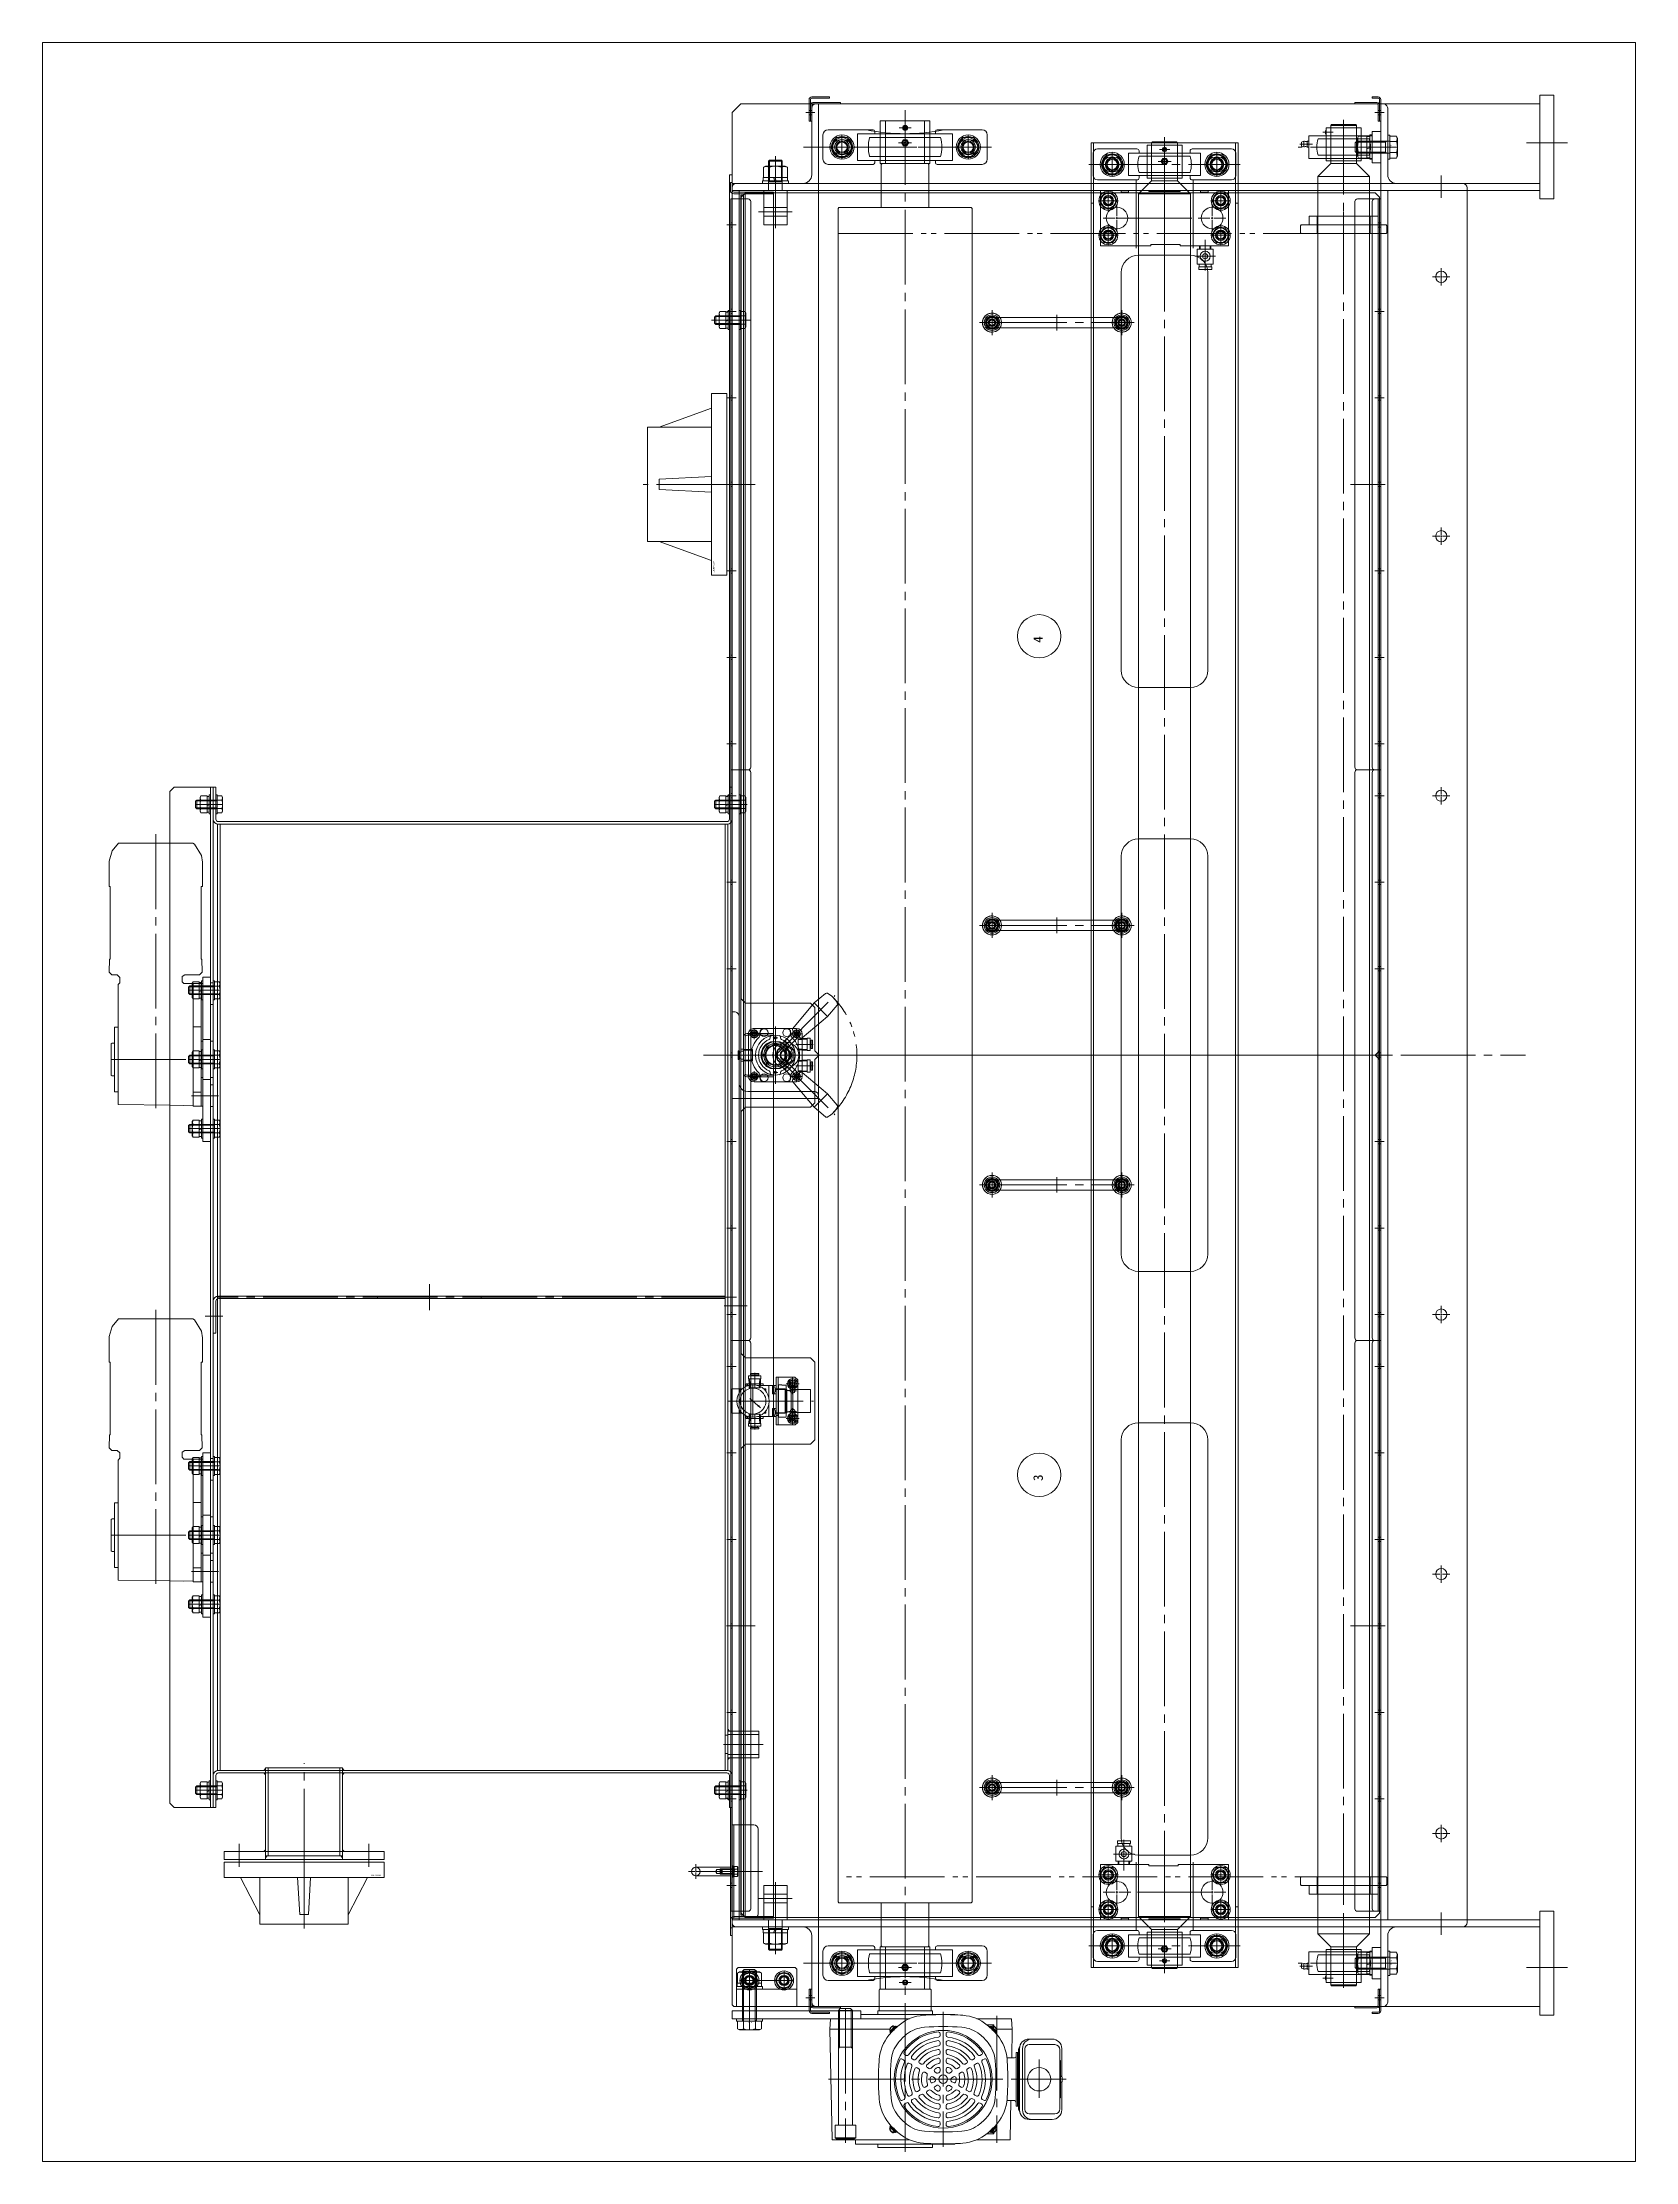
# Model space of a CAD drawing. Units: millimetres at full size. Extents: x -32787 to 32787, y -11878 to 14562.
# Drawn here: x -13935 to -12093, y 8695 to 11145 of the extents above; entities that cross this region are included whole.
import ezdxf
from ezdxf.enums import TextEntityAlignment as Align

# ---------------------------------------------------------------- set-up
doc = ezdxf.new("R2010")
doc.units = ezdxf.units.MM
doc.header["$LTSCALE"] = 9.6
doc.header["$PDMODE"] = 32
doc.header["$PDSIZE"] = 4.8
doc.linetypes.add('CHAIN2', pattern=[12, 9, -1, 1, -1])
doc.linetypes.add('DOUBLE_CHAIN2', pattern=[12.8, 9, -1, 0.6, -0.6, 0.6, -1])
for name, color, linetype, lineweight in [('0-2_0', 2, 'Continuous', 9), ('0-3_05_CENTER', 2, 'CHAIN2', 9), ('0-4_04_HIDDEN', 7, 'Continuous', 9), ('0-5_10_DRAFT', 1, 'Continuous', 9), ('0-7_01_外形線', 134, 'Continuous', 9), ('0-8_04_中心線', 4, 'CHAIN2', 9), ('0-9_03_かくれ線', 5, 'Continuous', 9), ('0-A_06_PHANTOM', 2, 'DOUBLE_CHAIN2', 9), ('0-B_02_細線', 6, 'Continuous', 9), ('0-F_Defpoints', 134, 'Continuous', 9), ('1-2_07_寸法線', 3, 'Continuous', 9)]:
    doc.layers.add(name, color=color, linetype=linetype, lineweight=lineweight)
doc.styles.add('ＭＳ ゴシック', font='')
doc.styles.get('ＭＳ ゴシック').set_extended_font_data('MS Gothic')

# ---------------------------------------------------------------- blocks, each defined once
blk = doc.blocks.new('A$C64445076_1_1_1')
at = {"layer": '0-2_0'}
for p, q in [((0, 3.124), (0, 25.2)), ((0, 25.2), (55, 25.2)), ((13.5, 22.9), (13.5, 25.2)), ((41.5, 22.9), (41.5, 25.2)), ((55, 3.124), (55, 25.2)), ((0, 22.9), (55, 22.9)), ((2.912, 0.088), (0.088, 2.912)), ((3.124, 0), (51.876, 0)), ((15.5, 8.7), (5.5, 8.7)), ((15.5, 3.3), (5.5, 3.3)), ((39.5, 8.7), (49.5, 8.7)), ((39.5, 3.3), (49.5, 3.3)), ((52.088, 0.088), (54.912, 2.912))]:
    blk.add_line(p, q, dxfattribs=at)
at = {"layer": '0-2_0', "linetype": 'CHAIN2'}
for p, q in [((1.503, 6), (19.497, 6)), ((5.5, 1.5), (5.5, 10.5)), ((15.5, 1.5), (15.5, 10.5)), ((53.402, 6), (35.598, 6)), ((39.5, 1.5), (39.5, 10.5)), ((49.5, 1.5), (49.5, 10.5))]:
    blk.add_line(p, q, dxfattribs=at)
at = {"layer": '0-2_0'}
for centre, radius, start, end in [((0.3, 3.124), 0.3, 180.00135, 225.00093), ((5.5, 6), 2.7, 90.00004, 270.00005), ((3.124, 0.3), 0.3, 224.99902, 269.99876), ((15.5, 6), 2.7, 0, 89.99998), ((15.5, 6), 2.7, 270.00002, 0.00002), ((39.5, 6), 2.7, 90.00004, 179.99996), ((39.5, 6), 2.7, 180.00002, 270), ((49.5, 6), 2.7, 269.99996, 89.99998), ((51.876, 0.3), 0.3, 269.99969, 314.99994), ((54.7, 3.124), 0.3, 314.99983, 359.99975)]:
    blk.add_arc(centre, radius, start, end, dxfattribs=at)
at = {"layer": '0-5_10_DRAFT', "linetype": 'CHAIN2'}
for p, q in [((27.5, 22.9), (27.5, 25.2)), ((10.5, 1.5), (10.5, 10.5)), ((44.5, 1.5), (44.5, 10.5))]:
    blk.add_line(p, q, dxfattribs=at)
blk = doc.blocks.new('A$C13F35EBC_1_1_1')
at = {"layer": '0-2_0'}
for p, q in [((0, 9.5), (37.5, 9.5)), ((0, 5.083), (0, 9.5)), ((0, 8.9), (37.5, 8.9)), ((0.214, 5.083), (0, 5.083)), ((0.214, 0.5), (0.214, 5.083)), ((0.755, 0), (36.786, 0)), ((37.286, 5.083), (37.5, 5.083)), ((37.286, 0.5), (37.286, 5.083)), ((37.5, 5.083), (37.5, 9.5))]:
    blk.add_line(p, q, dxfattribs=at)
for centre, start, end in [((0.714, 0.5), 179.99996, 269.99995), ((36.786, 0.5), 270.00002, 0)]:
    blk.add_arc(centre, 0.5, start, end, dxfattribs=at)
at = {"layer": '0-5_10_DRAFT', "linetype": 'CHAIN2'}
blk.add_line((18.75, 0), (18.75, 9.5), dxfattribs=at)
blk = doc.blocks.new('KQ2H06-02Sb_1_1_1')
at = {"layer": '0-2_0'}
for p, q in [((-7, 9.1), (-7, 5.8)), ((7, 9.1), (-7, 9.1)), ((7, 5.8), (-7, 5.8)), ((-6.76, 5.8), (-6.578, 0)), ((-5.722, 0), (-5.904, 5.8)), ((4.85, 10.5), (-4.85, 10.5)), ((-3.4, 10.5), (-3.4, 9.1)), ((3.4, 9.1), (3.4, 10.5)), ((4.85, 10.5), (4.85, 12)), ((5.722, 0), (5.904, 5.8)), ((6.579, 0), (6.76, 5.8)), ((7, 5.8), (7, 9.1))]:
    blk.add_line(p, q, dxfattribs=at)
at = {"layer": '0-2_0', "linetype": 'CHAIN2'}
blk.add_line((0, 12.835), (0, -4.7), dxfattribs=at)
at = {"layer": '0-2_0'}
blk.add_lwpolyline([(4.85, 12), (-4.85, 12), (-4.85, 10.5)], dxfattribs=at)
at = {"layer": '0-5_10_DRAFT'}
for p, q in [((-6.579, 0), (-6.432, -4.7)), ((-6.579, 0), (6.579, 0)), ((-5.576, -4.7), (-5.723, 0)), ((5.576, -4.7), (5.722, 0)), ((6.432, -4.7), (6.579, 0)), ((6.432, -4.7), (-6.432, -4.7))]:
    blk.add_line(p, q, dxfattribs=at)
blk = doc.blocks.new('AR20K-02BG-Bb_1_1_1')
at = {"layer": '0-2_0'}
for p, q in [((14, 51.2), (-14, 51.2)), ((-14, 39.7), (-14, 51.2)), ((14, 39.7), (14, 51.2)), ((-20, 34.45), (-17.073, 34.45)), ((-20, 14.95), (-20, 34.45)), ((-18.093, 33.007), (-20, 33.007)), ((-18.093, 33.007), (-18.078, 31.675)), ((-17.391, 33.708), (-18.092, 33.007)), ((-14, 39.7), (-14, 39.173)), ((-13, 41.7), (-11.25, 41.7)), ((-7.697, 18.156), (3.127, 30.171)), ((-7.697, 18.156), (3.127, 30.171)), ((13, 41.7), (11.25, 41.7)), ((14, 39.7), (14, 39.173)), ((20, 34.45), (17.073, 34.45)), ((17.391, 33.709), (18.092, 33.008)), ((18.093, 33.007), (18.078, 31.674)), ((18.093, 33.007), (20, 33.007)), ((20, 14.95), (20, 34.45)), ((-20, 14.95), (-18, 14.95)), ((-18, 19.7), (-17.394, 19.7)), ((-18, 0), (-18, 19.7)), ((-3.606, 8.3), (-18, 8.3)), ((-18, 0), (-12.124, 0)), ((-17.963, 21.325), (-17.945, 19.7)), ((-17, 4), (-8.5, 4)), ((-16.898, 2.837), (-17, 4)), ((-16.5, -2), (-16.5, 0)), ((-14, 14.228), (-14, 11.7)), ((-14, 11.7), (-11.25, 11.7)), ((-13.856, 0), (-13.856, -2)), ((-11.124, 1.089), (-11.124, 1)), ((-9.102, 2.837), (-9, 4)), ((-8.5, 1), (-8.5, 4)), ((-7.5, 0), (7.5, 0)), ((18, 8.3), (3.606, 8.3)), ((8.5, 1), (8.5, 4)), ((17, 4), (8.5, 4)), ((9.102, 2.837), (9, 4)), ((11.124, 1.21), (11.124, 1)), ((14, 11.7), (11.25, 11.7)), ((18, 0), (12.124, 0)), ((13.458, -10.5), (13.458, 0)), ((14, 14.228), (14, 11.7)), ((14, -10.5), (14, 0)), ((16.898, 2.837), (17, 4)), ((18, 19.7), (17.394, 19.7)), ((17.963, 21.326), (17.945, 19.7)), ((18, 0), (18, 19.7)), ((20, 14.95), (18, 14.95)), ((-16.5, -2), (-13.856, -2)), ((-14, -10.5), (-14, -2)), ((-14, -10.5), (14, -10.5)), ((-13.458, -12.5), (13.458, -12.5)), ((-13.25, -17.5), (13.25, -17.5)), ((-13.25, -39.7), (-13.25, -17.5)), ((-13.25, -19.5), (13.25, -19.5)), ((-12.25, -17.5), (-12.25, -12.5)), ((12.25, -17.5), (12.25, -12.5)), ((13.25, -39.7), (13.25, -17.5)), ((13.458, -12.5), (13.458, -10.5)), ((-13.25, -39.7), (13.25, -39.7))]:
    blk.add_line(p, q, dxfattribs=at)
at = {"layer": '0-2_0', "linetype": 'CHAIN2'}
for p, q in [((0, 54.873), (0, -43.187)), ((-16.272, 24.7), (-21.915, 24.7)), ((-19.033, 26.7), (18.926, 26.7)), ((16.272, 24.7), (21.915, 24.7))]:
    blk.add_line(p, q, dxfattribs=at)
at = {"layer": '0-2_0'}
for points in [[(-13.458, -12.5), (-13.458, -10.5), (-13.458, 0)], [(-5.91, 21.012), (-7.357, 18.533), (-5.043, 20.231)]]:
    blk.add_lwpolyline(points, dxfattribs=at)
blk.add_circle((0, 26.7), 18.75, dxfattribs=at)
for centre, radius, start, end in [((0, 26.7), 15, 0, 228.07958), ((-13, 40.7), 1, 90.00004, 180.00002), ((-12.75, 39.45), 1, 89.99998, 180.00002), ((0, 26.7), 15, 311.92009, 359.99998), ((12.75, 39.45), 1, 359.85974, 89.99998), ((13, 40.7), 1, 0, 90.00004), ((-17, 5), 1, 180.00002, 270), ((-15.107, 2.994), 1.798, 185.00001, 254.11912), ((-13, 10.4), 9.498, 254.11906, 269.99996), ((-12.75, 13.95), 1, 180.00004, 270.00002), ((-13, 10.4), 9.498, 270.00002, 285.88092), ((-12.124, 1), 1, 270.00002, 0), ((-10.893, 2.994), 1.798, 285.88086, 354.99999), ((0, 26.7), 15, 228.07954, 235.0795), ((0, 26.7), 15, 235.0795, 304.92059), ((-7.5, 1), 1, 180.00002, 270), ((7.5, 1), 1, 270.00002, 0), ((0, 26.7), 15, 304.92059, 311.92009), ((10.893, 2.994), 1.798, 185.00001, 254.11912), ((13, 10.4), 9.498, 254.11906, 269.99996), ((12.124, 1), 1, 179.99998, 270.00002), ((12.75, 13.95), 1, 270.00002, 0), ((13, 10.4), 9.498, 270.00002, 285.88092), ((15.107, 2.994), 1.798, 285.88086, 354.99999), ((17, 5), 1, 270.00002, 0)]:
    blk.add_arc(centre, radius, start, end, dxfattribs=at)
at = {"layer": '0-2_0', "rotation": 90}
blk.add_blockref('KQ2H06-02Sb_1_1_1', (-20, 24.7), dxfattribs=at)
at = {"layer": '0-2_0', "xscale": -1, "rotation": 270}
blk.add_blockref('KQ2H06-02Sb_1_1_1', (20, 24.7), dxfattribs=at)
at = {"layer": '0-2_0'}
for name, p in [('A$C64445076_1_1_1', (-27.5, -25.2)), ('A$C13F35EBC_1_1_1', (-18.75, -11.8))]:
    blk.add_blockref(name, p, dxfattribs=at)
blk = doc.blocks.new('A$C6C943B69_1_1_1')
at = {"layer": '0-2_0', "color": 134, "linetype": 'CHAIN2'}
for p, q in [((-7.441, 0), (7.441, 0)), ((0, -7.441), (0, 7.441))]:
    blk.add_line(p, q, dxfattribs=at)
at = {"layer": '0-2_0', "color": 134}
blk.add_lwpolyline([(2.309, -4), (-2.309, -4), (-4.619, 0), (-2.309, 4), (2.309, 4), (4.619, 0)], close=True, dxfattribs=at)
for radius in [6, 4.6]:
    blk.add_circle((0, 0), radius, dxfattribs=at)
at = {"layer": '0-5_10_DRAFT', "style": 'ＭＳ ゴシック', "width": 1.9}
blk.add_text('BT-M5', height=0.2199, dxfattribs=at).set_placement((-0.703, -0.558), align=Align.BOTTOM_LEFT)
blk = doc.blocks.new('A$C381A3D78_1_1_1')
at = {"layer": '0-2_0'}
for name, p in [('AR20K-02BG-Bb_1_1_1', (-20, 19.2)), ('A$C6C943B69_1_1_1', (-40, 0)), ('A$C6C943B69_1_1_1', (0, 0))]:
    blk.add_blockref(name, p, dxfattribs=at)
blk = doc.blocks.new('VH202-02c_1_1_1')
at = {"layer": '0-2_0'}
for p, q in [((20.131, 30.964), (44.762, 60.319)), ((44.762, 60.319), (57.949, 71.384)), ((60.319, 44.762), (44.762, 60.319)), ((60.319, 44.762), (71.384, 57.95)), ((-24.5, 31), (24.5, 31)), ((-18, 26), (-18, 23.664)), ((4.974, 10.631), (21.428, 27.085)), ((18, 26), (18, 23.664)), ((20.249, 28.264), (28.264, 20.249)), ((30.964, 20.131), (60.319, 44.762)), ((-31, 24.5), (-31, -24.5)), ((-15.639, 1.235), (-13.997, 0.287)), ((-13.99, 0.5), (-13.458, 1)), ((-13.99, 0.5), (-12.227, 0.5)), ((-13.463, 1), (-11.694, 1)), ((-12.227, 0.5), (-11.694, 1)), ((-10.246, 9.539), (-8.999, 8.292)), ((-10.246, 9.539), (-10.223, 8.809)), ((-10.223, 8.809), (-8.977, 7.562)), ((-9.539, 10.246), (-8.292, 9)), ((-9.538, 10.246), (-8.808, 10.223)), ((-8.999, 8.292), (-8.977, 7.562)), ((-8.813, 10.227), (-7.562, 8.977)), ((-8.292, 8.999), (-7.561, 8.976)), ((-6, 20.615), (-6, 19.956)), ((-5.657, 15.5), (5.657, 15.5)), ((-4.799, 12.618), (4.799, 12.618)), ((6, 20.615), (6, 19.956)), ((10.631, 4.974), (27.085, 21.428)), ((31, 24.5), (31, -24.5)), ((-18, -23.664), (-18, -26)), ((-15.639, -1.235), (-13.997, -0.286)), ((-13.99, -0.5), (-12.227, -0.5)), ((-13.99, -0.5), (-13.457, -1)), ((-13.457, -1), (-11.694, -1)), ((-12.227, -0.5), (-11.694, -1)), ((-10.246, -9.538), (-8.999, -8.292)), ((-10.245, -9.539), (-10.222, -8.809)), ((-10.227, -8.812), (-8.976, -7.561)), ((-9.539, -10.245), (-8.292, -8.999)), ((-9.539, -10.246), (-8.809, -10.223)), ((-8.998, -8.292), (-8.976, -7.562)), ((-8.809, -10.223), (-7.562, -8.976)), ((-8.293, -8.999), (-7.562, -8.976)), ((-6, -20.615), (-6, -19.956)), ((-5.657, -15.5), (5.657, -15.5)), ((6, -20.615), (6, -19.956)), ((18, -23.664), (18, -26)), ((-24.5, -31), (24.5, -31))]:
    blk.add_line(p, q, dxfattribs=at)
for centre, radius in [((-24.5, 24.5), 2.75), ((-13, 26), 4.5), ((13, 26), 4.5), ((24.5, 24.5), 2.75), ((0, 0), 23), ((0, 0), 11), ((0, 20), 1.4), ((-24.5, -24.5), 2.75), ((-13, -26), 4.5), ((0, -20), 1.4), ((13, -26), 4.5), ((24.5, -24.5), 2.75)]:
    blk.add_circle(centre, radius, dxfattribs=at)
for centre, radius, start, end in [((59.235, 69.852), 2, 60.55214, 130.00007), ((45.469, 45.469), 30, 29.44778, 60.55219), ((69.852, 59.235), 2, 319.99994, 29.44756), ((-24.5, 24.5), 6.5, 89.99998, 180.00002), ((-13, 26), 5, 89.99998, 179.99996), ((13, 26), 5, 0, 89.99998), ((21.663, 29.678), 2, 140.00001, 224.99991), ((24.5, 24.5), 6.5, 0, 89.99998), ((0, 0), 28, 134.18437, 225.81562), ((-23, 23.664), 5, 314.18442, 0.00002), ((0, 0), 19.5, 111.84473, 180.00002), ((0, 0), 19.5, 179.99996, 248.15525), ((0, 0), 16.5, 110.04998, 249.95001), ((0, 0), 15.688, 98.87879, 261.12119), ((0, 0), 14.207, 178.36678, 181.6332), ((-1.763, 0), 12.237, 177.65819, 182.34179), ((0, 0), 13.5, 139.22374, 175.77579), ((0, 0), 12.237, 177.65819, 182.34179), ((0, 0), 11.737, 139.88725, 175.11223), ((-1.247, 1.247), 12.237, 132.65817, 137.34177), ((0, 0), 12.237, 132.65817, 137.34177), ((0, 0), 13.5, 0, 130.75146), ((0, 0), 13.5, 229.2486, 0), ((0, 0), 11.737, 229.88774, 130.11177), ((-8, 19.956), 2, 291.84482, 0.00013), ((-4, 20.615), 2, 93.06248, 180.00013), ((0, 0), 15.688, 0, 81.12123), ((0, 0), 15.688, 278.87877, 0), ((4, 20.615), 2, 0, 79.01939), ((0, 0), 16.5, 0, 69.95004), ((0, 0), 16.5, 290.04996, 0), ((8, 19.956), 2, 179.99985, 248.1552), ((0, 0), 19.5, 0, 68.15534), ((0, 0), 19.5, 291.84477, 0), ((23, 23.664), 5, 179.99996, 225.9155), ((0, 0), 28, 0, 45.83344), ((0, 0), 28, 314.16655, 0), ((29.678, 21.663), 2, 224.99996, 309.99997), ((-24.5, -24.5), 6.5, 180.00004, 270.00002), ((-23, -23.664), 5, 0, 45.81558), ((0, 0), 13.5, 184.22377, 220.75151), ((0, 0), 11.737, 184.88783, 220.11243), ((-1.247, -1.247), 12.237, 222.65817, 227.34177), ((0, 0), 12.237, 222.65817, 227.34177), ((-8, -19.956), 2, 0, 68.15518), ((-4, -20.615), 2, 179.99985, 259.01941), ((4, -20.615), 2, 280.98061, 0.00013), ((8, -19.956), 2, 111.84479, 180.00013), ((23, -23.664), 5, 134.18442, 180.00002), ((24.5, -24.5), 6.5, 270.00002, 359.99998), ((-13, -26), 5, 180.00004, 270.00002), ((13, -26), 5, 270.00002, 0.00002)]:
    blk.add_arc(centre, radius, start, end, dxfattribs=at)
at = {"layer": '0-3_05_CENTER'}
for p, q in [((0, 0), (68.854, 68.854)), ((-24.5, 19.5), (-24.5, 29.5)), ((0, 33.019), (0, -33.019)), ((24.5, 19.5), (24.5, 29.5)), ((33.019, 0), (-33.019, 0)), ((-29.5, 24.5), (-19.5, 24.5)), ((0, 0), (68.854, -68.854)), ((29.5, 24.5), (19.5, 24.5)), ((23.855, 12.5), (33.388, 12.5)), ((-29.5, -24.5), (-19.5, -24.5)), ((-24.5, -19.5), (-24.5, -29.5)), ((29.5, -24.5), (19.5, -24.5)), ((23.855, -12.5), (33.245, -12.5)), ((24.5, -19.5), (24.5, -29.5))]:
    blk.add_line(p, q, dxfattribs=at)
for start, end in [(82.44448, 97.33522), (262.66478, 277.55552)]:
    blk.add_arc((0, 0), 20, start, end, dxfattribs=at)
at = {"layer": '0-5_10_DRAFT'}
blk.add_line((12, 4.435), (12, -4.435), dxfattribs=at)
at = {"layer": '0-A_06_PHANTOM'}
for p, q in [((4.974, -10.631), (21.428, -27.085)), ((10.631, -4.974), (27.085, -21.428)), ((20.249, -28.264), (28.264, -20.249)), ((30.964, -20.131), (60.319, -44.762)), ((20.131, -30.964), (44.762, -60.319)), ((60.319, -44.762), (44.762, -60.319)), ((60.319, -44.762), (71.384, -57.95)), ((44.762, -60.319), (57.949, -71.384))]:
    blk.add_line(p, q, dxfattribs=at)
for centre, radius, start, end in [((0, 0), 94.304, 315, 45), ((29.678, -21.663), 2, 50.00003, 135.00004), ((21.663, -29.678), 2, 135.00009, 219.99999), ((59.235, -69.852), 2, 229.99993, 299.44786), ((45.469, -45.469), 30, 299.44781, 330.55222), ((69.852, -59.235), 2, 330.55244, 40.00006)]:
    blk.add_arc(centre, radius, start, end, dxfattribs=at)
at = {"layer": '0-2_0', "rotation": 90}
blk.add_blockref('KQ2H06-02Sb_1_1_1', (-31, 0), dxfattribs=at)
at = {"layer": '0-2_0', "xscale": -1, "rotation": 270}
for p in [(31, 12.5), (31, -12.5)]:
    blk.add_blockref('KQ2H06-02Sb_1_1_1', p, dxfattribs=at)
blk = doc.blocks.new('AN202-02b_1_1_1')
at = {"layer": '0-2_0'}
blk.add_circle((0, 0), 11, dxfattribs=at)
at = {"layer": '0-3_05_CENTER'}
for p, q in [((-14, 0), (14, 0)), ((0, 14), (0, -14))]:
    blk.add_line(p, q, dxfattribs=at)
at = {"layer": '0-4_04_HIDDEN', "color": 2}
for p, q in [((0, 10.97), (-9.5, 5.485)), ((-9.5, 5.485), (-9.5, -5.485)), ((9.5, 5.485), (0, 10.97)), ((9.5, -5.485), (9.5, 5.485)), ((-9.5, -5.485), (0, -10.97)), ((0, -10.969), (9.5, -5.485))]:
    blk.add_line(p, q, dxfattribs=at)
for radius in [6.579, 5.723]:
    blk.add_circle((0, 0), radius, dxfattribs=at)
blk = doc.blocks.new('A$C35AD7765_1_1_1')
at = {"layer": '0-2_0'}
for name, p in [('VH202-02c_1_1_1', (0, 0)), ('AN202-02b_1_1_1', (12, 0))]:
    blk.add_blockref(name, p, dxfattribs=at)
blk = doc.blocks.new('A$C5F0121D9_1_1_1')
at = {"layer": '0-2_0', "color": 134, "linetype": 'CHAIN2'}
for p, q in [((-6.075, 0), (6.075, 0)), ((0, -6.075), (0, 6.075))]:
    blk.add_line(p, q, dxfattribs=at)
at = {"layer": '0-2_0', "color": 134}
blk.add_lwpolyline([(1.155, -2), (-1.155, -2), (-2.309, 0), (-1.155, 2), (1.155, 2), (2.309, 0)], close=True, dxfattribs=at)
for radius in [4.6, 4.25]:
    blk.add_circle((0, 0), radius, dxfattribs=at)
at = {"layer": '0-5_10_DRAFT', "style": 'ＭＳ ゴシック', "width": 2}
blk.add_text('CS-M5', height=0.2199, dxfattribs=at).set_placement((-0.706, -0.449), align=Align.BOTTOM_LEFT)
blk = doc.blocks.new('A$C069753FC_1_1_1')
at = {"layer": '0-2_0', "rotation": 270}
blk.add_blockref('A$C35AD7765_1_1_1', (0, 12), dxfattribs=at)
at = {"layer": '0-2_0'}
for p in [(-24.5, 36.5), (24.5, 36.5), (-24.5, -12.5), (24.5, -12.5)]:
    blk.add_blockref('A$C5F0121D9_1_1_1', p, dxfattribs=at)
blk = doc.blocks.new('U4863')
at = {"layer": '0-8_04_中心線'}
for p, q in [((-62, 0), (-3, 0)), ((0, 3), (0, 18.5)), ((3, 0), (38, 0)), ((0, -18.5), (0, -3))]:
    blk.add_line(p, q, dxfattribs=at)
at = {"layer": '0-8_04_中心線', "linetype": 'Continuous'}
for p, q in [((-1.5, 0), (1.5, 0)), ((0, -1.5), (0, 1.5))]:
    blk.add_line(p, q, dxfattribs=at)
blk = doc.blocks.new('U4864')
at = {"layer": '0-8_04_中心線'}
for p, q in [((-10, 0), (-1.3, 0)), ((0, 1.3), (0, 10)), ((1.3, 0), (10, 0)), ((0, -10), (0, -1.3))]:
    blk.add_line(p, q, dxfattribs=at)
at = {"layer": '0-8_04_中心線', "linetype": 'Continuous'}
for p, q in [((-0.65, 0), (0.65, 0)), ((0, -0.65), (0, 0.65))]:
    blk.add_line(p, q, dxfattribs=at)
blk = doc.blocks.new('U4865')
at = {"layer": '0-8_04_中心線'}
for p, q in [((-10, 0), (-1.3, 0)), ((0, 1.3), (0, 10)), ((1.3, 0), (10, 0)), ((0, -10), (0, -1.3))]:
    blk.add_line(p, q, dxfattribs=at)
at = {"layer": '0-8_04_中心線', "linetype": 'Continuous'}
for p, q in [((-0.65, 0), (0.65, 0)), ((0, -0.65), (0, 0.65))]:
    blk.add_line(p, q, dxfattribs=at)
blk = doc.blocks.new('U4866')
at = {"layer": '0-8_04_中心線'}
for p, q in [((-10, 0), (-1.3, 0)), ((0, 1.3), (0, 10)), ((1.3, 0), (10, 0)), ((0, -10), (0, -1.3))]:
    blk.add_line(p, q, dxfattribs=at)
at = {"layer": '0-8_04_中心線', "linetype": 'Continuous'}
for p, q in [((-0.65, 0), (0.65, 0)), ((0, -0.65), (0, 0.65))]:
    blk.add_line(p, q, dxfattribs=at)
blk = doc.blocks.new('U4850')
at = {"layer": '0-8_04_中心線'}
for p, q in [((-10, 0), (-1.3, 0)), ((0, 1.3), (0, 10)), ((1.3, 0), (10, 0)), ((0, -10), (0, -1.3))]:
    blk.add_line(p, q, dxfattribs=at)
at = {"layer": '0-8_04_中心線', "linetype": 'Continuous'}
for p, q in [((-0.65, 0), (0.65, 0)), ((0, -0.65), (0, 0.65))]:
    blk.add_line(p, q, dxfattribs=at)
blk = doc.blocks.new('U4851')
at = {"layer": '0-8_04_中心線'}
for p, q in [((-10, 0), (-1.3, 0)), ((0, 1.3), (0, 10)), ((1.3, 0), (10, 0)), ((0, -10), (0, -1.3))]:
    blk.add_line(p, q, dxfattribs=at)
at = {"layer": '0-8_04_中心線', "linetype": 'Continuous'}
for p, q in [((-0.65, 0), (0.65, 0)), ((0, -0.65), (0, 0.65))]:
    blk.add_line(p, q, dxfattribs=at)
blk = doc.blocks.new('U4852')
at = {"layer": '0-8_04_中心線'}
for p, q in [((-10, 0), (-1.3, 0)), ((0, 1.3), (0, 10)), ((1.3, 0), (10, 0)), ((0, -10), (0, -1.3))]:
    blk.add_line(p, q, dxfattribs=at)
at = {"layer": '0-8_04_中心線', "linetype": 'Continuous'}
for p, q in [((-0.65, 0), (0.65, 0)), ((0, -0.65), (0, 0.65))]:
    blk.add_line(p, q, dxfattribs=at)
blk = doc.blocks.new('U4857')
at = {"layer": '0-8_04_中心線'}
for p, q in [((-12, 0), (-1.7, 0)), ((0, 1.7), (0, 12)), ((1.7, 0), (12, 0)), ((0, -12), (0, -1.7))]:
    blk.add_line(p, q, dxfattribs=at)
at = {"layer": '0-8_04_中心線', "linetype": 'Continuous'}
for p, q in [((-0.85, 0), (0.85, 0)), ((0, -0.85), (0, 0.85))]:
    blk.add_line(p, q, dxfattribs=at)
blk = doc.blocks.new('U4858')
at = {"layer": '0-8_04_中心線'}
for p, q in [((-12, 0), (-1.7, 0)), ((0, 1.7), (0, 12)), ((1.7, 0), (12, 0)), ((0, -12), (0, -1.7))]:
    blk.add_line(p, q, dxfattribs=at)
at = {"layer": '0-8_04_中心線', "linetype": 'Continuous'}
for p, q in [((-0.85, 0), (0.85, 0)), ((0, -0.85), (0, 0.85))]:
    blk.add_line(p, q, dxfattribs=at)
blk = doc.blocks.new('U4853')
at = {"layer": '0-8_04_中心線'}
for p, q in [((-12, 0), (-1.7, 0)), ((0, 1.7), (0, 12)), ((1.7, 0), (12, 0)), ((0, -12), (0, -1.7))]:
    blk.add_line(p, q, dxfattribs=at)
at = {"layer": '0-8_04_中心線', "linetype": 'Continuous'}
for p, q in [((-0.85, 0), (0.85, 0)), ((0, -0.85), (0, 0.85))]:
    blk.add_line(p, q, dxfattribs=at)
blk = doc.blocks.new('U4854')
at = {"layer": '0-8_04_中心線'}
for p, q in [((-12, 0), (-1.7, 0)), ((0, 1.7), (0, 12)), ((1.7, 0), (12, 0)), ((0, -12), (0, -1.7))]:
    blk.add_line(p, q, dxfattribs=at)
at = {"layer": '0-8_04_中心線', "linetype": 'Continuous'}
for p, q in [((-0.85, 0), (0.85, 0)), ((0, -0.85), (0, 0.85))]:
    blk.add_line(p, q, dxfattribs=at)
blk = doc.blocks.new('U4855')
at = {"layer": '0-8_04_中心線'}
for p, q in [((-9.5, 0), (-1.2, 0)), ((0, 1.2), (0, 9.5)), ((1.2, 0), (9.5, 0)), ((0, -9.5), (0, -1.2))]:
    blk.add_line(p, q, dxfattribs=at)
at = {"layer": '0-8_04_中心線', "linetype": 'Continuous'}
for p, q in [((-0.6, 0), (0.6, 0)), ((0, -0.6), (0, 0.6))]:
    blk.add_line(p, q, dxfattribs=at)
blk = doc.blocks.new('U4856')
at = {"layer": '0-8_04_中心線'}
for p, q in [((-9.5, 0), (-1.2, 0)), ((0, 1.2), (0, 9.5)), ((1.2, 0), (9.5, 0)), ((0, -9.5), (0, -1.2))]:
    blk.add_line(p, q, dxfattribs=at)
at = {"layer": '0-8_04_中心線', "linetype": 'Continuous'}
for p, q in [((-0.6, 0), (0.6, 0)), ((0, -0.6), (0, 0.6))]:
    blk.add_line(p, q, dxfattribs=at)
blk = doc.blocks.new('U4861')
at = {"layer": '0-8_04_中心線'}
for p, q in [((-16, 0), (-2.5, 0)), ((0, 2.5), (0, 16)), ((2.5, 0), (16, 0)), ((0, -16), (0, -2.5))]:
    blk.add_line(p, q, dxfattribs=at)
at = {"layer": '0-8_04_中心線', "linetype": 'Continuous'}
for p, q in [((-1.25, 0), (1.25, 0)), ((0, -1.25), (0, 1.25))]:
    blk.add_line(p, q, dxfattribs=at)
blk = doc.blocks.new('U4862')
at = {"layer": '0-8_04_中心線'}
for p, q in [((-16, 0), (-2.5, 0)), ((0, 2.5), (0, 16)), ((2.5, 0), (16, 0)), ((0, -16), (0, -2.5))]:
    blk.add_line(p, q, dxfattribs=at)
at = {"layer": '0-8_04_中心線', "linetype": 'Continuous'}
for p, q in [((-1.25, 0), (1.25, 0)), ((0, -1.25), (0, 1.25))]:
    blk.add_line(p, q, dxfattribs=at)
blk = doc.blocks.new('U4859')
at = {"layer": '0-8_04_中心線'}
for p, q in [((-16, 0), (-2.5, 0)), ((0, 2.5), (0, 16)), ((2.5, 0), (16, 0)), ((0, -16), (0, -2.5))]:
    blk.add_line(p, q, dxfattribs=at)
at = {"layer": '0-8_04_中心線', "linetype": 'Continuous'}
for p, q in [((-1.25, 0), (1.25, 0)), ((0, -1.25), (0, 1.25))]:
    blk.add_line(p, q, dxfattribs=at)
blk = doc.blocks.new('U4860')
at = {"layer": '0-8_04_中心線'}
for p, q in [((-16, 0), (-2.5, 0)), ((0, 2.5), (0, 16)), ((2.5, 0), (16, 0)), ((0, -16), (0, -2.5))]:
    blk.add_line(p, q, dxfattribs=at)
at = {"layer": '0-8_04_中心線', "linetype": 'Continuous'}
for p, q in [((-1.25, 0), (1.25, 0)), ((0, -1.25), (0, 1.25))]:
    blk.add_line(p, q, dxfattribs=at)
blk = doc.blocks.new('ZU_SYM__USR_MELCAD_MD_SYM_SYM_SYM4_-1')
at = {"layer": '0-7_01_外形線'}
for q in [(0, 3.5), (-0.979, -3.5)]:
    blk.add_line((0, -3.5), q, dxfattribs=at)
blk.add_lwpolyline([(0, -3.5), (0, 3.5), (-0.979, 3.5)], dxfattribs=at)
for centre, radius, start, end in [((6.4, 0), 9, 163.39845, 196.60153), ((-0.979, 2.2), 1.3, 90, 163.39845), ((-0.979, -2.2), 1.3, 196.60153, 270)]:
    blk.add_arc(centre, radius, start, end, dxfattribs=at)
blk.add_point((0, 0), dxfattribs=at)
blk = doc.blocks.new('ZU_SYM__USR_MELCAD_MD_SYM_SYM_SYM5_-1')
at = {"layer": '0-7_01_外形線'}
for q in [(0, 3.5), (-0.979, -3.5)]:
    blk.add_line((0, -3.5), q, dxfattribs=at)
blk.add_lwpolyline([(0, -3.5), (0, 3.5), (-0.979, 3.5)], dxfattribs=at)
for centre, radius, start, end in [((6.4, 0), 9, 163.39845, 196.60153), ((-0.979, 2.2), 1.3, 90, 163.39845), ((-0.979, -2.2), 1.3, 196.60153, 270)]:
    blk.add_arc(centre, radius, start, end, dxfattribs=at)
blk.add_point((0, 0), dxfattribs=at)
blk = doc.blocks.new('ZU_SYM__USR_MELCAD_MD_SYM_SYM_SYM6_-1')
at = {"layer": '0-7_01_外形線'}
for q in [(0, 3.5), (-0.979, -3.5)]:
    blk.add_line((0, -3.5), q, dxfattribs=at)
blk.add_lwpolyline([(0, -3.5), (0, 3.5), (-0.979, 3.5)], dxfattribs=at)
for centre, radius, start, end in [((6.4, 0), 9, 163.39845, 196.60153), ((-0.979, 2.2), 1.3, 90, 163.39845), ((-0.979, -2.2), 1.3, 196.60153, 270)]:
    blk.add_arc(centre, radius, start, end, dxfattribs=at)
blk.add_point((0, 0), dxfattribs=at)
blk = doc.blocks.new('ZU_SYM__USR_MELCAD_MD_SYM_SYM_SYM7_-1')
at = {"layer": '0-7_01_外形線'}
for q in [(0, 3.5), (-0.979, -3.5)]:
    blk.add_line((0, -3.5), q, dxfattribs=at)
blk.add_lwpolyline([(0, -3.5), (0, 3.5), (-0.979, 3.5)], dxfattribs=at)
for centre, radius, start, end in [((6.4, 0), 9, 163.39845, 196.60153), ((-0.979, 2.2), 1.3, 90, 163.39845), ((-0.979, -2.2), 1.3, 196.60153, 270)]:
    blk.add_arc(centre, radius, start, end, dxfattribs=at)
blk.add_point((0, 0), dxfattribs=at)
blk = doc.blocks.new('U5183')
at = {"layer": '0-8_04_中心線'}
for p, q in [((-8, 0), (-0.9, 0)), ((0, 0.9), (0, 8)), ((0.9, 0), (8, 0)), ((0, -8), (0, -0.9))]:
    blk.add_line(p, q, dxfattribs=at)
at = {"layer": '0-8_04_中心線', "linetype": 'Continuous'}
for p, q in [((-0.45, 0), (0.45, 0)), ((0, -0.45), (0, 0.45))]:
    blk.add_line(p, q, dxfattribs=at)
blk = doc.blocks.new('U5184')
at = {"layer": '0-8_04_中心線'}
for p, q in [((-8, 0), (-0.9, 0)), ((0, 0.9), (0, 8)), ((0.9, 0), (8, 0)), ((0, -8), (0, -0.9))]:
    blk.add_line(p, q, dxfattribs=at)
at = {"layer": '0-8_04_中心線', "linetype": 'Continuous'}
for p, q in [((-0.45, 0), (0.45, 0)), ((0, -0.45), (0, 0.45))]:
    blk.add_line(p, q, dxfattribs=at)
blk = doc.blocks.new('U5181')
at = {"layer": '0-8_04_中心線'}
for p, q in [((-8, 0), (-0.9, 0)), ((0, 0.9), (0, 8)), ((0.9, 0), (8, 0)), ((0, -8), (0, -0.9))]:
    blk.add_line(p, q, dxfattribs=at)
at = {"layer": '0-8_04_中心線', "linetype": 'Continuous'}
for p, q in [((-0.45, 0), (0.45, 0)), ((0, -0.45), (0, 0.45))]:
    blk.add_line(p, q, dxfattribs=at)
blk = doc.blocks.new('U5182')
at = {"layer": '0-8_04_中心線'}
for p, q in [((-8, 0), (-0.9, 0)), ((0, 0.9), (0, 8)), ((0.9, 0), (8, 0)), ((0, -8), (0, -0.9))]:
    blk.add_line(p, q, dxfattribs=at)
at = {"layer": '0-8_04_中心線', "linetype": 'Continuous'}
for p, q in [((-0.45, 0), (0.45, 0)), ((0, -0.45), (0, 0.45))]:
    blk.add_line(p, q, dxfattribs=at)
blk = doc.blocks.new('U5185')
at = {"layer": '0-8_04_中心線'}
for p, q in [((-9.5, 0), (-1.2, 0)), ((0, 1.2), (0, 9.5)), ((1.2, 0), (9.5, 0)), ((0, -9.5), (0, -1.2))]:
    blk.add_line(p, q, dxfattribs=at)
at = {"layer": '0-8_04_中心線', "linetype": 'Continuous'}
for p, q in [((-0.6, 0), (0.6, 0)), ((0, -0.6), (0, 0.6))]:
    blk.add_line(p, q, dxfattribs=at)
blk = doc.blocks.new('U5186')
at = {"layer": '0-8_04_中心線'}
for p, q in [((-9.5, 0), (-1.2, 0)), ((0, 1.2), (0, 9.5)), ((1.2, 0), (9.5, 0)), ((0, -9.5), (0, -1.2))]:
    blk.add_line(p, q, dxfattribs=at)
at = {"layer": '0-8_04_中心線', "linetype": 'Continuous'}
for p, q in [((-0.6, 0), (0.6, 0)), ((0, -0.6), (0, 0.6))]:
    blk.add_line(p, q, dxfattribs=at)
blk = doc.blocks.new('U5187')
at = {"layer": '0-8_04_中心線'}
for p, q in [((-14.5, 0), (-2.2, 0)), ((0, 2.2), (0, 14.5)), ((2.2, 0), (14.5, 0)), ((0, -14.5), (0, -2.2))]:
    blk.add_line(p, q, dxfattribs=at)
at = {"layer": '0-8_04_中心線', "linetype": 'Continuous'}
for p, q in [((-1.1, 0), (1.1, 0)), ((0, -1.1), (0, 1.1))]:
    blk.add_line(p, q, dxfattribs=at)
blk = doc.blocks.new('U5188')
at = {"layer": '0-8_04_中心線'}
for p, q in [((-14.5, 0), (-2.2, 0)), ((0, 2.2), (0, 14.5)), ((2.2, 0), (14.5, 0)), ((0, -14.5), (0, -2.2))]:
    blk.add_line(p, q, dxfattribs=at)
at = {"layer": '0-8_04_中心線', "linetype": 'Continuous'}
for p, q in [((-1.1, 0), (1.1, 0)), ((0, -1.1), (0, 1.1))]:
    blk.add_line(p, q, dxfattribs=at)
blk = doc.blocks.new('U5189')
at = {"layer": '0-8_04_中心線'}
for p, q in [((-14.5, 0), (-2.2, 0)), ((0, 2.2), (0, 14.5)), ((2.2, 0), (14.5, 0)), ((0, -14.5), (0, -2.2))]:
    blk.add_line(p, q, dxfattribs=at)
at = {"layer": '0-8_04_中心線', "linetype": 'Continuous'}
for p, q in [((-1.1, 0), (1.1, 0)), ((0, -1.1), (0, 1.1))]:
    blk.add_line(p, q, dxfattribs=at)
blk = doc.blocks.new('U5190')
at = {"layer": '0-8_04_中心線'}
for p, q in [((-14.5, 0), (-2.2, 0)), ((0, 2.2), (0, 14.5)), ((2.2, 0), (14.5, 0)), ((0, -14.5), (0, -2.2))]:
    blk.add_line(p, q, dxfattribs=at)
at = {"layer": '0-8_04_中心線', "linetype": 'Continuous'}
for p, q in [((-1.1, 0), (1.1, 0)), ((0, -1.1), (0, 1.1))]:
    blk.add_line(p, q, dxfattribs=at)
blk = doc.blocks.new('U5192')
at = {"layer": '0-8_04_中心線'}
for p, q in [((-14.5, 0), (-2.2, 0)), ((0, 2.2), (0, 14.5)), ((2.2, 0), (14.5, 0)), ((0, -14.5), (0, -2.2))]:
    blk.add_line(p, q, dxfattribs=at)
at = {"layer": '0-8_04_中心線', "linetype": 'Continuous'}
for p, q in [((-1.1, 0), (1.1, 0)), ((0, -1.1), (0, 1.1))]:
    blk.add_line(p, q, dxfattribs=at)
blk = doc.blocks.new('U5193')
at = {"layer": '0-8_04_中心線'}
for p, q in [((-14.5, 0), (-2.2, 0)), ((0, 2.2), (0, 14.5)), ((2.2, 0), (14.5, 0)), ((0, -14.5), (0, -2.2))]:
    blk.add_line(p, q, dxfattribs=at)
at = {"layer": '0-8_04_中心線', "linetype": 'Continuous'}
for p, q in [((-1.1, 0), (1.1, 0)), ((0, -1.1), (0, 1.1))]:
    blk.add_line(p, q, dxfattribs=at)
blk = doc.blocks.new('U5194')
at = {"layer": '0-8_04_中心線'}
for p, q in [((-9.5, 0), (-1.2, 0)), ((0, 1.2), (0, 9.5)), ((1.2, 0), (9.5, 0)), ((0, -9.5), (0, -1.2))]:
    blk.add_line(p, q, dxfattribs=at)
at = {"layer": '0-8_04_中心線', "linetype": 'Continuous'}
for p, q in [((-0.6, 0), (0.6, 0)), ((0, -0.6), (0, 0.6))]:
    blk.add_line(p, q, dxfattribs=at)
blk = doc.blocks.new('U5195')
at = {"layer": '0-8_04_中心線'}
for p, q in [((-9.5, 0), (-1.2, 0)), ((0, 1.2), (0, 9.5)), ((1.2, 0), (9.5, 0)), ((0, -9.5), (0, -1.2))]:
    blk.add_line(p, q, dxfattribs=at)
at = {"layer": '0-8_04_中心線', "linetype": 'Continuous'}
for p, q in [((-0.6, 0), (0.6, 0)), ((0, -0.6), (0, 0.6))]:
    blk.add_line(p, q, dxfattribs=at)
blk = doc.blocks.new('U5196')
at = {"layer": '0-8_04_中心線'}
for p, q in [((-14.5, 0), (-2.2, 0)), ((0, 2.2), (0, 14.5)), ((2.2, 0), (14.5, 0)), ((0, -14.5), (0, -2.2))]:
    blk.add_line(p, q, dxfattribs=at)
at = {"layer": '0-8_04_中心線', "linetype": 'Continuous'}
for p, q in [((-1.1, 0), (1.1, 0)), ((0, -1.1), (0, 1.1))]:
    blk.add_line(p, q, dxfattribs=at)
blk = doc.blocks.new('U5191')
at = {"layer": '0-8_04_中心線'}
for p, q in [((-14.5, 0), (-2.2, 0)), ((0, 2.2), (0, 14.5)), ((2.2, 0), (14.5, 0)), ((0, -14.5), (0, -2.2))]:
    blk.add_line(p, q, dxfattribs=at)
at = {"layer": '0-8_04_中心線', "linetype": 'Continuous'}
for p, q in [((-1.1, 0), (1.1, 0)), ((0, -1.1), (0, 1.1))]:
    blk.add_line(p, q, dxfattribs=at)
blk = doc.blocks.new('U5199')
at = {"layer": '0-8_04_中心線'}
for p, q in [((-8, 0), (-0.9, 0)), ((0, 0.9), (0, 8)), ((0.9, 0), (8, 0)), ((0, -8), (0, -0.9))]:
    blk.add_line(p, q, dxfattribs=at)
at = {"layer": '0-8_04_中心線', "linetype": 'Continuous'}
for p, q in [((-0.45, 0), (0.45, 0)), ((0, -0.45), (0, 0.45))]:
    blk.add_line(p, q, dxfattribs=at)
blk = doc.blocks.new('U5200')
at = {"layer": '0-8_04_中心線'}
for p, q in [((-8, 0), (-0.9, 0)), ((0, 0.9), (0, 8)), ((0.9, 0), (8, 0)), ((0, -8), (0, -0.9))]:
    blk.add_line(p, q, dxfattribs=at)
at = {"layer": '0-8_04_中心線', "linetype": 'Continuous'}
for p, q in [((-0.45, 0), (0.45, 0)), ((0, -0.45), (0, 0.45))]:
    blk.add_line(p, q, dxfattribs=at)
blk = doc.blocks.new('U5197')
at = {"layer": '0-8_04_中心線'}
for p, q in [((-8, 0), (-0.9, 0)), ((0, 0.9), (0, 8)), ((0.9, 0), (8, 0)), ((0, -8), (0, -0.9))]:
    blk.add_line(p, q, dxfattribs=at)
at = {"layer": '0-8_04_中心線', "linetype": 'Continuous'}
for p, q in [((-0.45, 0), (0.45, 0)), ((0, -0.45), (0, 0.45))]:
    blk.add_line(p, q, dxfattribs=at)
blk = doc.blocks.new('U5198')
at = {"layer": '0-8_04_中心線'}
for p, q in [((-8, 0), (-0.9, 0)), ((0, 0.9), (0, 8)), ((0.9, 0), (8, 0)), ((0, -8), (0, -0.9))]:
    blk.add_line(p, q, dxfattribs=at)
at = {"layer": '0-8_04_中心線', "linetype": 'Continuous'}
for p, q in [((-0.45, 0), (0.45, 0)), ((0, -0.45), (0, 0.45))]:
    blk.add_line(p, q, dxfattribs=at)
blk = doc.blocks.new('U5202')
at = {"layer": '0-8_04_中心線'}
for p, q in [((-14.5, 0), (-2.2, 0)), ((0, 2.2), (0, 14.5)), ((2.2, 0), (14.5, 0)), ((0, -14.5), (0, -2.2))]:
    blk.add_line(p, q, dxfattribs=at)
at = {"layer": '0-8_04_中心線', "linetype": 'Continuous'}
for p, q in [((-1.1, 0), (1.1, 0)), ((0, -1.1), (0, 1.1))]:
    blk.add_line(p, q, dxfattribs=at)
blk = doc.blocks.new('U5203')
at = {"layer": '0-8_04_中心線'}
for p, q in [((-14.5, 0), (-2.2, 0)), ((0, 2.2), (0, 14.5)), ((2.2, 0), (14.5, 0)), ((0, -14.5), (0, -2.2))]:
    blk.add_line(p, q, dxfattribs=at)
at = {"layer": '0-8_04_中心線', "linetype": 'Continuous'}
for p, q in [((-1.1, 0), (1.1, 0)), ((0, -1.1), (0, 1.1))]:
    blk.add_line(p, q, dxfattribs=at)
blk = doc.blocks.new('U5204')
at = {"layer": '0-8_04_中心線'}
for p, q in [((-9.5, 0), (-1.2, 0)), ((0, 1.2), (0, 9.5)), ((1.2, 0), (9.5, 0)), ((0, -9.5), (0, -1.2))]:
    blk.add_line(p, q, dxfattribs=at)
at = {"layer": '0-8_04_中心線', "linetype": 'Continuous'}
for p, q in [((-0.6, 0), (0.6, 0)), ((0, -0.6), (0, 0.6))]:
    blk.add_line(p, q, dxfattribs=at)
blk = doc.blocks.new('U5205')
at = {"layer": '0-8_04_中心線'}
for p, q in [((-9.5, 0), (-1.2, 0)), ((0, 1.2), (0, 9.5)), ((1.2, 0), (9.5, 0)), ((0, -9.5), (0, -1.2))]:
    blk.add_line(p, q, dxfattribs=at)
at = {"layer": '0-8_04_中心線', "linetype": 'Continuous'}
for p, q in [((-0.6, 0), (0.6, 0)), ((0, -0.6), (0, 0.6))]:
    blk.add_line(p, q, dxfattribs=at)
blk = doc.blocks.new('U5206')
at = {"layer": '0-8_04_中心線'}
for p, q in [((-14.5, 0), (-2.2, 0)), ((0, 2.2), (0, 14.5)), ((2.2, 0), (14.5, 0)), ((0, -14.5), (0, -2.2))]:
    blk.add_line(p, q, dxfattribs=at)
at = {"layer": '0-8_04_中心線', "linetype": 'Continuous'}
for p, q in [((-1.1, 0), (1.1, 0)), ((0, -1.1), (0, 1.1))]:
    blk.add_line(p, q, dxfattribs=at)
blk = doc.blocks.new('U5201')
at = {"layer": '0-8_04_中心線'}
for p, q in [((-14.5, 0), (-2.2, 0)), ((0, 2.2), (0, 14.5)), ((2.2, 0), (14.5, 0)), ((0, -14.5), (0, -2.2))]:
    blk.add_line(p, q, dxfattribs=at)
at = {"layer": '0-8_04_中心線', "linetype": 'Continuous'}
for p, q in [((-1.1, 0), (1.1, 0)), ((0, -1.1), (0, 1.1))]:
    blk.add_line(p, q, dxfattribs=at)
blk = doc.blocks.new('U5208')
at = {"layer": '0-8_04_中心線'}
for p, q in [((-14.5, 0), (-2.2, 0)), ((0, 2.2), (0, 14.5)), ((2.2, 0), (14.5, 0)), ((0, -14.5), (0, -2.2))]:
    blk.add_line(p, q, dxfattribs=at)
at = {"layer": '0-8_04_中心線', "linetype": 'Continuous'}
for p, q in [((-1.1, 0), (1.1, 0)), ((0, -1.1), (0, 1.1))]:
    blk.add_line(p, q, dxfattribs=at)
blk = doc.blocks.new('U5209')
at = {"layer": '0-8_04_中心線'}
for p, q in [((-14.5, 0), (-2.2, 0)), ((0, 2.2), (0, 14.5)), ((2.2, 0), (14.5, 0)), ((0, -14.5), (0, -2.2))]:
    blk.add_line(p, q, dxfattribs=at)
at = {"layer": '0-8_04_中心線', "linetype": 'Continuous'}
for p, q in [((-1.1, 0), (1.1, 0)), ((0, -1.1), (0, 1.1))]:
    blk.add_line(p, q, dxfattribs=at)
blk = doc.blocks.new('U5210')
at = {"layer": '0-8_04_中心線'}
for p, q in [((-9.5, 0), (-1.2, 0)), ((0, 1.2), (0, 9.5)), ((1.2, 0), (9.5, 0)), ((0, -9.5), (0, -1.2))]:
    blk.add_line(p, q, dxfattribs=at)
at = {"layer": '0-8_04_中心線', "linetype": 'Continuous'}
for p, q in [((-0.6, 0), (0.6, 0)), ((0, -0.6), (0, 0.6))]:
    blk.add_line(p, q, dxfattribs=at)
blk = doc.blocks.new('U5211')
at = {"layer": '0-8_04_中心線'}
for p, q in [((-9.5, 0), (-1.2, 0)), ((0, 1.2), (0, 9.5)), ((1.2, 0), (9.5, 0)), ((0, -9.5), (0, -1.2))]:
    blk.add_line(p, q, dxfattribs=at)
at = {"layer": '0-8_04_中心線', "linetype": 'Continuous'}
for p, q in [((-0.6, 0), (0.6, 0)), ((0, -0.6), (0, 0.6))]:
    blk.add_line(p, q, dxfattribs=at)
blk = doc.blocks.new('U5212')
at = {"layer": '0-8_04_中心線'}
for p, q in [((-14.5, 0), (-2.2, 0)), ((0, 2.2), (0, 14.5)), ((2.2, 0), (14.5, 0)), ((0, -14.5), (0, -2.2))]:
    blk.add_line(p, q, dxfattribs=at)
at = {"layer": '0-8_04_中心線', "linetype": 'Continuous'}
for p, q in [((-1.1, 0), (1.1, 0)), ((0, -1.1), (0, 1.1))]:
    blk.add_line(p, q, dxfattribs=at)
blk = doc.blocks.new('U5207')
at = {"layer": '0-8_04_中心線'}
for p, q in [((-14.5, 0), (-2.2, 0)), ((0, 2.2), (0, 14.5)), ((2.2, 0), (14.5, 0)), ((0, -14.5), (0, -2.2))]:
    blk.add_line(p, q, dxfattribs=at)
at = {"layer": '0-8_04_中心線', "linetype": 'Continuous'}
for p, q in [((-1.1, 0), (1.1, 0)), ((0, -1.1), (0, 1.1))]:
    blk.add_line(p, q, dxfattribs=at)
blk = doc.blocks.new('U5233')
at = {"layer": '0-8_04_中心線'}
for p, q in [((-8.5, 0), (-1, 0)), ((0, 1), (0, 8.5)), ((1, 0), (8.5, 0)), ((0, -8.5), (0, -1))]:
    blk.add_line(p, q, dxfattribs=at)
at = {"layer": '0-8_04_中心線', "linetype": 'Continuous'}
for p, q in [((-0.5, 0), (0.5, 0)), ((0, -0.5), (0, 0.5))]:
    blk.add_line(p, q, dxfattribs=at)
blk = doc.blocks.new('AM_BALLOON1')
at = {"layer": '1-2_07_寸法線'}
blk.add_circle((0, 0), 5, dxfattribs=at)

msp = doc.modelspace()

# ---------------------------------------------------------------- linework, layer by layer
at = {"layer": '0-2_0', "color": 134}
for p, q in [((-13139.419, 10284.284), (-13137.919, 10284.284)), ((-13143.919, 9974.284), (-12979.177, 9974.284)), ((-13137.919, 8974.284), (-13137.919, 8984.284)), ((-13037.919, 8977.284), (-13037.919, 8974.284))]:
    msp.add_line(p, q, dxfattribs=at)
at = {"layer": '0-7_01_外形線'}
for p, q in [((-13048.919, 11074.284), (-13048.919, 11079.284)), ((-13047.419, 11074.284), (-13047.419, 11079.284)), ((-12389.419, 11074.284), (-12389.419, 11079.284)), ((-12387.919, 11074.284), (-12387.919, 11079.284)), ((-13012.419, 11075.784), (-13044.419, 11075.784)), ((-12417.919, 11075.784), (-12392.419, 11075.784)), ((-13017.27, 11035.284), (-13023.621, 11024.284)), ((-13004.568, 11035.284), (-13017.27, 11035.284)), ((-12998.217, 11024.284), (-13004.568, 11035.284)), ((-12871.27, 11035.284), (-12877.621, 11024.284)), ((-12858.568, 11035.284), (-12871.27, 11035.284)), ((-12852.217, 11024.284), (-12858.568, 11035.284)), ((-13023.621, 11024.284), (-13017.27, 11013.284)), ((-13017.27, 11013.284), (-13004.568, 11013.284)), ((-13011.444, 11013.284), (-13011.444, 11012.045)), ((-13010.394, 11013.284), (-13010.394, 11012.045)), ((-13004.568, 11013.284), (-12998.217, 11024.284)), ((-12877.621, 11024.284), (-12871.27, 11013.284)), ((-12871.27, 11013.284), (-12858.568, 11013.284)), ((-12865.444, 11013.284), (-12865.444, 11012.045)), ((-12864.394, 11013.284), (-12864.394, 11012.045)), ((-12858.568, 11013.284), (-12852.217, 11024.284)), ((-13137.919, 10964.284), (-13137.919, 10992.284)), ((-13137.919, 10982.284), (-12203.919, 10982.284)), ((-13139.419, 10304.284), (-13139.419, 10964.284)), ((-13119.419, 10964.284), (-13139.419, 10964.284)), ((-13137.919, 10964.284), (-13137.919, 10974.284)), ((-13116.419, 10307.284), (-13116.419, 10961.284)), ((-12965.419, 10974.284), (-12965.419, 10971.284)), ((-12910.419, 10974.284), (-12910.419, 10971.284)), ((-12722.919, 10971.284), (-12722.919, 10974.284)), ((-12719.919, 10971.284), (-12719.919, 10974.284)), ((-12711.919, 10974.284), (-12711.919, 10971.284)), ((-12555.919, 10971.284), (-12555.919, 10974.284)), ((-12552.919, 10971.284), (-12552.919, 10974.284)), ((-12460.819, 10971.284), (-12460.819, 10974.284)), ((-12400.819, 10971.284), (-12400.819, 10974.284)), ((-12397.894, 10307.284), (-12397.894, 10961.284)), ((-12394.894, 10964.284), (-12387.919, 10964.284)), ((-12387.919, 10304.284), (-12387.919, 10964.284)), ((-12379.919, 8974.284), (-12379.919, 10974.284)), ((-13152.165, 10834.099), (-13153.069, 10832.534)), ((-13153.069, 10832.534), (-13153.069, 10816.034)), ((-13145.069, 10834.099), (-13152.165, 10834.099)), ((-13145.069, 10834.099), (-13145.069, 10814.469)), ((-13145.069, 10833.484), (-13145.069, 10823.874)), ((-13142.419, 10833.484), (-13145.069, 10833.484)), ((-13142.419, 10833.484), (-13142.419, 10824.784)), ((-13156.919, 10829.284), (-13158.419, 10827.784)), ((-13158.419, 10820.784), (-13158.419, 10827.784)), ((-13156.919, 10819.284), (-13158.419, 10820.784)), ((-13156.919, 10819.284), (-13156.919, 10829.284)), ((-13153.069, 10829.284), (-13156.919, 10829.284)), ((-13153.069, 10819.284), (-13156.919, 10819.284)), ((-13152.165, 10814.469), (-13153.069, 10816.034)), ((-13145.069, 10829.191), (-13152.165, 10829.191)), ((-13145.069, 10819.376), (-13152.165, 10819.376)), ((-13145.069, 10814.469), (-13152.165, 10814.469)), ((-13142.419, 10824.784), (-13145.069, 10823.874)), ((-13142.419, 10823.784), (-13145.069, 10822.874)), ((-13145.069, 10822.874), (-13145.069, 10815.084)), ((-13145.069, 10815.084), (-13142.419, 10815.084)), ((-13142.419, 10823.784), (-13142.419, 10815.084)), ((-12837.419, 10827.284), (-12687.419, 10827.284)), ((-12837.419, 10815.284), (-12687.419, 10815.284)), ((-13161.919, 10739.284), (-13161.919, 10529.284)), ((-13143.919, 10739.284), (-13161.919, 10739.284)), ((-13143.919, 10529.284), (-13143.919, 10739.284)), ((-13161.919, 10722.284), (-13222.363, 10700.284)), ((-13235.919, 10568.284), (-13235.919, 10700.284)), ((-13235.919, 10700.284), (-13161.919, 10700.284)), ((-13222.363, 10640.284), (-13161.919, 10643.284)), ((-13222.363, 10640.284), (-13222.363, 10628.284)), ((-13222.363, 10628.284), (-13161.919, 10625.284)), ((-13161.919, 10568.284), (-13235.919, 10568.284)), ((-13161.919, 10546.284), (-13222.363, 10568.284)), ((-13161.919, 10529.284), (-13143.919, 10529.284)), ((-13119.419, 10304.284), (-13139.419, 10304.284)), ((-13139.419, 9644.284), (-13139.419, 10304.284)), ((-13119.419, 10304.284), (-13139.419, 10304.284)), ((-13116.419, 9647.284), (-13116.419, 10301.284)), ((-12397.894, 9647.284), (-12397.894, 10301.284)), ((-12394.894, 10304.284), (-12387.919, 10304.284)), ((-12394.894, 10304.284), (-12387.919, 10304.284)), ((-12387.919, 9644.284), (-12387.919, 10304.284)), ((-13737.919, 10247.284), (-13737.919, 10284.284)), ((-13733.419, 10274.099), (-13727.922, 10274.099)), ((-13733.419, 10274.099), (-13733.419, 10254.469)), ((-13733.419, 10269.191), (-13727.922, 10269.191)), ((-13727.922, 10274.099), (-13727.019, 10272.534)), ((-13727.019, 10256.034), (-13727.019, 10272.534)), ((-13156.919, 10269.284), (-13158.419, 10267.784)), ((-13158.419, 10260.784), (-13158.419, 10267.784)), ((-13156.919, 10259.284), (-13156.919, 10269.284)), ((-13153.069, 10269.284), (-13156.919, 10269.284)), ((-13152.165, 10274.099), (-13153.069, 10272.534)), ((-13153.069, 10272.534), (-13153.069, 10256.034)), ((-13145.069, 10274.099), (-13152.165, 10274.099)), ((-13145.069, 10269.191), (-13152.165, 10269.191)), ((-13145.069, 10274.099), (-13145.069, 10254.469)), ((-13145.069, 10273.484), (-13145.069, 10263.874)), ((-13142.419, 10273.484), (-13145.069, 10273.484)), ((-13142.419, 10273.484), (-13142.419, 10264.784)), ((-13733.419, 10259.376), (-13727.922, 10259.376)), ((-13733.419, 10254.469), (-13727.922, 10254.469)), ((-13143.919, 10244.284), (-13731.919, 10244.284)), ((-13727.922, 10254.469), (-13727.019, 10256.034)), ((-13156.919, 10259.284), (-13158.419, 10260.784)), ((-13153.069, 10259.284), (-13156.919, 10259.284)), ((-13152.165, 10254.469), (-13153.069, 10256.034)), ((-13145.069, 10259.376), (-13152.165, 10259.376)), ((-13145.069, 10254.469), (-13152.165, 10254.469)), ((-13142.419, 10264.784), (-13145.069, 10263.874)), ((-13142.419, 10263.784), (-13145.069, 10262.874)), ((-13145.069, 10262.874), (-13145.069, 10255.084)), ((-13145.069, 10255.084), (-13142.419, 10255.084)), ((-13142.419, 10263.784), (-13142.419, 10255.084)), ((-13732.919, 9147.284), (-13732.919, 10241.284)), ((-13732.919, 9147.284), (-13732.919, 10241.284)), ((-13732.919, 10241.284), (-13142.919, 10241.284)), ((-13729.919, 9147.284), (-13729.919, 10241.284)), ((-13142.919, 10241.284), (-13142.919, 9147.284)), ((-12837.419, 10130.284), (-12687.419, 10130.284)), ((-12837.419, 10118.284), (-12687.419, 10118.284)), ((-12837.419, 9830.284), (-12687.419, 9830.284)), ((-12837.419, 9818.284), (-12687.419, 9818.284)), ((-13737.919, 9689.784), (-13737.919, 9652.784)), ((-13732.919, 9692.784), (-13732.919, 9695.784)), ((-13139.419, 8984.284), (-13139.419, 9644.284)), ((-13119.419, 9644.284), (-13139.419, 9644.284)), ((-13119.419, 9644.284), (-13139.419, 9644.284)), ((-13116.419, 8987.284), (-13116.419, 9641.284)), ((-12397.894, 8987.284), (-12397.894, 9641.284)), ((-12394.894, 9644.284), (-12387.919, 9644.284)), ((-12394.894, 9644.284), (-12387.919, 9644.284)), ((-12387.919, 8984.284), (-12387.919, 9644.284)), ((-13142.919, 9192.779), (-13142.919, 9161.779)), ((-13139.419, 9192.779), (-13142.919, 9192.779)), ((-13732.919, 9147.284), (-13142.919, 9147.284)), ((-13143.919, 9144.284), (-13731.919, 9144.284)), ((-13677.469, 9053.284), (-13677.469, 9144.284)), ((-13588.369, 9053.284), (-13588.369, 9144.284)), ((-13139.419, 9161.779), (-13142.919, 9161.779)), ((-13733.419, 9134.099), (-13727.922, 9134.099)), ((-13733.419, 9134.099), (-13733.419, 9114.469)), ((-13733.419, 9129.191), (-13727.922, 9129.191)), ((-13733.419, 9119.376), (-13727.922, 9119.376)), ((-13727.922, 9134.099), (-13727.019, 9132.534)), ((-13727.922, 9114.469), (-13727.019, 9116.034)), ((-13727.019, 9116.034), (-13727.019, 9132.534)), ((-13156.919, 9129.284), (-13158.419, 9127.784)), ((-13158.419, 9120.784), (-13158.419, 9127.784)), ((-13156.919, 9119.284), (-13158.419, 9120.784)), ((-13156.919, 9119.284), (-13156.919, 9129.284)), ((-13153.069, 9129.284), (-13156.919, 9129.284)), ((-13153.069, 9119.284), (-13156.919, 9119.284)), ((-13152.165, 9134.099), (-13153.069, 9132.534)), ((-13153.069, 9132.534), (-13153.069, 9116.034)), ((-13152.165, 9114.469), (-13153.069, 9116.034)), ((-13145.069, 9134.099), (-13152.165, 9134.099)), ((-13145.069, 9129.191), (-13152.165, 9129.191)), ((-13145.069, 9119.376), (-13152.165, 9119.376)), ((-13145.069, 9134.099), (-13145.069, 9114.469)), ((-13145.069, 9133.484), (-13145.069, 9123.874)), ((-13142.419, 9133.484), (-13145.069, 9133.484)), ((-13142.419, 9124.784), (-13145.069, 9123.874)), ((-13142.419, 9123.784), (-13145.069, 9122.874)), ((-13145.069, 9122.874), (-13145.069, 9115.084)), ((-13142.419, 9133.484), (-13142.419, 9124.784)), ((-13142.419, 9123.784), (-13142.419, 9115.084)), ((-12837.419, 9133.284), (-12687.419, 9133.284)), ((-12837.419, 9121.284), (-12687.419, 9121.284)), ((-13733.419, 9114.469), (-13727.922, 9114.469)), ((-13145.069, 9114.469), (-13152.165, 9114.469)), ((-13145.069, 9115.084), (-13142.419, 9115.084)), ((-13725.419, 9041.284), (-13725.419, 9023.284)), ((-13540.419, 9041.284), (-13725.419, 9041.284)), ((-13725.419, 9023.284), (-13540.419, 9023.284)), ((-13706.419, 9023.284), (-13683.919, 8980.313)), ((-13683.919, 8969.284), (-13683.919, 9023.284)), ((-13637.918, 8980.506), (-13640.419, 9023.284)), ((-13625.419, 9023.284), (-13627.918, 8980.506)), ((-13559.419, 9023.284), (-13581.919, 8980.313)), ((-13581.919, 9023.284), (-13581.919, 8969.284)), ((-13540.419, 9023.284), (-13540.419, 9041.284)), ((-13179.919, 9035.284), (-13139.919, 9035.284)), ((-13581.919, 8969.284), (-13683.919, 8969.284)), ((-13627.918, 8980.506), (-13637.918, 8980.506)), ((-13119.419, 8984.284), (-13139.419, 8984.284)), ((-13137.919, 8956.284), (-13137.919, 8984.284)), ((-13037.919, 8974.284), (-13137.919, 8974.284)), ((-12965.419, 8977.284), (-12965.419, 8974.284)), ((-12910.419, 8977.284), (-12910.419, 8974.284)), ((-12722.919, 8974.284), (-12722.919, 8977.284)), ((-12719.919, 8974.284), (-12719.919, 8977.284)), ((-12711.919, 8977.284), (-12711.919, 8974.284)), ((-12555.919, 8974.284), (-12555.919, 8977.284)), ((-12552.919, 8974.284), (-12552.919, 8977.284)), ((-12460.819, 8977.284), (-12460.819, 8974.284)), ((-12400.819, 8977.284), (-12400.819, 8974.284)), ((-12394.894, 8984.284), (-12387.919, 8984.284)), ((-13137.919, 8956.284), (-13139.919, 8956.284)), ((-13137.919, 8966.284), (-12203.919, 8966.284)), ((-13017.27, 8935.284), (-13023.621, 8924.284)), ((-13023.621, 8924.284), (-13017.27, 8913.284)), ((-13004.568, 8935.284), (-13017.27, 8935.284)), ((-12998.217, 8924.284), (-13004.568, 8935.284)), ((-13004.568, 8913.284), (-12998.217, 8924.284)), ((-12871.27, 8935.284), (-12877.621, 8924.284)), ((-12877.621, 8924.284), (-12871.27, 8913.284)), ((-12858.568, 8935.284), (-12871.27, 8935.284)), ((-12852.217, 8924.284), (-12858.568, 8935.284)), ((-12858.568, 8913.284), (-12852.217, 8924.284)), ((-13127.732, 8904.284), (-13122.824, 8895.784)), ((-13122.824, 8895.784), (-13113.009, 8895.784)), ((-13118.292, 8895.784), (-13118.292, 8895.091)), ((-13117.542, 8895.784), (-13117.542, 8895.091)), ((-13108.102, 8904.284), (-13113.009, 8912.784)), ((-13113.009, 8895.784), (-13108.102, 8904.284)), ((-13087.732, 8904.284), (-13082.824, 8895.784)), ((-13082.824, 8895.784), (-13073.009, 8895.784)), ((-13078.292, 8895.784), (-13078.292, 8895.091)), ((-13077.542, 8895.784), (-13077.542, 8895.091)), ((-13068.102, 8904.284), (-13073.009, 8912.784)), ((-13073.009, 8895.784), (-13068.102, 8904.284)), ((-13017.27, 8913.284), (-13004.568, 8913.284)), ((-13011.444, 8913.284), (-13011.444, 8912.045)), ((-13010.394, 8913.284), (-13010.394, 8912.045)), ((-12871.27, 8913.284), (-12858.568, 8913.284)), ((-12865.444, 8913.284), (-12865.444, 8912.045)), ((-12864.394, 8913.284), (-12864.394, 8912.045)), ((-13125.917, 8874.284), (-13125.917, 8869.084)), ((-13109.917, 8874.284), (-13109.917, 8869.084)), ((-13048.919, 8874.284), (-13048.919, 8869.284)), ((-13047.419, 8874.284), (-13047.419, 8869.284)), ((-13012.419, 8872.784), (-13044.419, 8872.784)), ((-13014.917, 8869.766), (-13012.917, 8871.766)), ((-13012.917, 8871.766), (-13000.917, 8871.766)), ((-12998.917, 8869.766), (-13000.917, 8871.766)), ((-12417.919, 8872.784), (-12392.419, 8872.784)), ((-12389.419, 8874.284), (-12389.419, 8869.284)), ((-12387.919, 8874.284), (-12387.919, 8869.284)), ((-13132.917, 8860.084), (-13132.917, 8857.084)), ((-13132.917, 8857.084), (-13102.917, 8857.084)), ((-13131.773, 8857.084), (-13131.773, 8848.444)), ((-13104.061, 8857.084), (-13131.773, 8857.084)), ((-13131.773, 8848.444), (-13129.417, 8847.084)), ((-13129.417, 8847.084), (-13106.417, 8847.084)), ((-13124.845, 8857.084), (-13124.845, 8848.444)), ((-13110.989, 8857.084), (-13110.989, 8848.444)), ((-13104.061, 8848.444), (-13106.417, 8847.084)), ((-13104.061, 8857.084), (-13104.061, 8848.444)), ((-13024.88, 8848.083), (-12955.803, 8848.084)), ((-13014.917, 8869.766), (-12998.917, 8869.766)), ((-13014.917, 8869.084), (-13014.917, 8869.766)), ((-12998.917, 8869.084), (-12998.917, 8869.766)), ((-12948.437, 8851.248), (-12955.083, 8844.602)), ((-12953.345, 8847.584), (-12952.845, 8848.084)), ((-12948.012, 8851.248), (-12947.408, 8850.644)), ((-12835.819, 8853.084), (-12843.326, 8853.084)), ((-12839.825, 8851.248), (-12840.43, 8850.644)), ((-12839.401, 8851.248), (-12832.754, 8844.602)), ((-12835.819, 8853.084), (-12835.419, 8852.684)), ((-12835.819, 8853.084), (-12835.419, 8852.684)), ((-12835.419, 8851.69), (-12835.419, 8852.684)), ((-12835.419, 8851.69), (-12835.419, 8852.684)), ((-12835.419, 8851.69), (-12835.414, 8848.241)), ((-12831.919, 8848.084), (-12813.957, 8848.084)), ((-12955.083, 8844.177), (-12954.479, 8843.573)), ((-12897.419, 8842.798), (-12897.419, 8840.786)), ((-12897.419, 8832.731), (-12897.419, 8830.713)), ((-12897.419, 8822.622), (-12897.419, 8820.592)), ((-12890.419, 8842.798), (-12890.419, 8840.786)), ((-12890.419, 8832.731), (-12890.419, 8830.713)), ((-12890.419, 8822.622), (-12890.419, 8820.592)), ((-12832.754, 8844.177), (-12833.358, 8843.573)), ((-12806.919, 8823.884), (-12806.919, 8756.284)), ((-12805.613, 8825.534), (-12805.613, 8754.634)), ((-12802.142, 8825.534), (-12802.142, 8754.634)), ((-12799.295, 8825.134), (-12799.295, 8755.034)), ((-12794.613, 8836.534), (-12767.745, 8836.534)), ((-12764.719, 8830.134), (-12794.295, 8830.134)), ((-12758.919, 8824.334), (-12758.919, 8755.834)), ((-12756.745, 8825.534), (-12756.745, 8793.141)), ((-12941.32, 8813.41), (-12939.578, 8812.404)), ((-12938.402, 8818.653), (-12936.664, 8817.649)), ((-12932.602, 8808.376), (-12930.855, 8807.367)), ((-12929.703, 8813.631), (-12927.961, 8812.625)), ((-12923.848, 8803.322), (-12922.09, 8802.307)), ((-12920.981, 8808.595), (-12919.231, 8807.585)), ((-12915.009, 8798.219), (-12913.22, 8797.186)), ((-12912.202, 8803.527), (-12910.433, 8802.505)), ((-12903.231, 8798.347), (-12901.361, 8797.268)), ((-12897.419, 8812.416), (-12897.419, 8810.351)), ((-12897.419, 8801.863), (-12897.419, 8799.61)), ((-12890.419, 8812.416), (-12890.419, 8810.351)), ((-12890.419, 8801.863), (-12890.419, 8799.61)), ((-12884.606, 8798.347), (-12886.476, 8797.268)), ((-12875.635, 8803.527), (-12877.405, 8802.505)), ((-12872.828, 8798.219), (-12874.617, 8797.186)), ((-12866.857, 8808.595), (-12868.606, 8807.585)), ((-12863.99, 8803.322), (-12865.748, 8802.307)), ((-12858.134, 8813.631), (-12859.876, 8812.625)), ((-12855.236, 8808.376), (-12857.748, 8806.926)), ((-12849.435, 8818.653), (-12851.174, 8817.649)), ((-12846.517, 8813.41), (-12848.259, 8812.404)), ((-12811.519, 8814.684), (-12819.935, 8814.676)), ((-12809.519, 8821.084), (-12809.519, 8790.084)), ((-12807.919, 8821.084), (-12809.519, 8821.084)), ((-12809.519, 8821.084), (-12809.519, 8790.084)), ((-12807.919, 8821.084), (-12809.519, 8821.084)), ((-12807.919, 8821.084), (-12806.919, 8821.084)), ((-12807.919, 8821.084), (-12806.919, 8821.084)), ((-12807.919, 8790.084), (-12807.919, 8821.084)), ((-12758.119, 8811.134), (-12758.119, 8769.433)), ((-12923.481, 8775.903), (-12921.731, 8776.913)), ((-12914.702, 8780.971), (-12912.933, 8781.993)), ((-12912.202, 8776.641), (-12910.433, 8777.663)), ((-12905.87, 8792.942), (-12903.919, 8791.816)), ((-12905.731, 8786.151), (-12903.861, 8787.23)), ((-12903.231, 8781.821), (-12900.781, 8783.235)), ((-12897.419, 8778.305), (-12897.419, 8780.557)), ((-12890.419, 8778.305), (-12890.419, 8780.557)), ((-12884.606, 8781.821), (-12886.476, 8782.9)), ((-12882.106, 8786.151), (-12883.976, 8787.23)), ((-12881.968, 8792.942), (-12883.919, 8791.816)), ((-12875.635, 8776.641), (-12877.405, 8777.663)), ((-12873.135, 8780.971), (-12874.905, 8781.993)), ((-12864.357, 8775.903), (-12866.865, 8777.351)), ((-12809.519, 8759.084), (-12809.519, 8790.084)), ((-12809.519, 8759.084), (-12809.519, 8790.084)), ((-12807.919, 8790.084), (-12807.919, 8759.084)), ((-12756.745, 8787.026), (-12756.745, 8754.634)), ((-12940.902, 8765.845), (-12939.164, 8766.848)), ((-12938.402, 8761.514), (-12935.864, 8762.98)), ((-12932.203, 8770.867), (-12930.461, 8771.873)), ((-12929.703, 8766.537), (-12927.961, 8767.543)), ((-12920.981, 8771.573), (-12919.231, 8772.583)), ((-12897.419, 8767.751), (-12897.419, 8769.817)), ((-12897.419, 8757.545), (-12897.419, 8759.576)), ((-12897.419, 8747.437), (-12897.419, 8749.454)), ((-12890.419, 8767.751), (-12890.419, 8769.817)), ((-12890.419, 8757.545), (-12890.419, 8759.576)), ((-12890.419, 8747.437), (-12890.419, 8749.454)), ((-12866.857, 8771.573), (-12868.606, 8772.583)), ((-12858.134, 8766.537), (-12859.876, 8767.543)), ((-12855.634, 8770.867), (-12857.376, 8771.873)), ((-12849.435, 8761.514), (-12851.174, 8762.518)), ((-12846.935, 8765.845), (-12848.674, 8766.848)), ((-12811.519, 8765.484), (-12819.719, 8765.484)), ((-12807.919, 8759.084), (-12809.519, 8759.084)), ((-12807.919, 8759.084), (-12809.519, 8759.084)), ((-12807.919, 8759.084), (-12806.919, 8759.084)), ((-12764.719, 8750.034), (-12794.295, 8750.034)), ((-12955.083, 8735.99), (-12954.479, 8736.595)), ((-12948.437, 8728.919), (-12955.083, 8735.566)), ((-12948.012, 8728.919), (-12947.408, 8729.523)), ((-12897.419, 8737.37), (-12897.419, 8739.381)), ((-12890.419, 8737.37), (-12890.419, 8739.381)), ((-12835.819, 8727.084), (-12843.327, 8727.084)), ((-12839.825, 8728.919), (-12840.43, 8729.523)), ((-12839.401, 8728.919), (-12832.754, 8735.566)), ((-12835.819, 8727.084), (-12835.419, 8727.484)), ((-12835.819, 8727.084), (-12835.419, 8727.484)), ((-12835.419, 8728.478), (-12835.419, 8732.084)), ((-12835.419, 8728.478), (-12835.419, 8727.484)), ((-12835.419, 8728.478), (-12835.419, 8727.484)), ((-12832.754, 8735.99), (-12833.358, 8736.595)), ((-12794.613, 8743.634), (-12767.745, 8743.634)), ((-12880.419, 8715.587), (-12880.419, 8715.484))]:
    msp.add_line(p, q, dxfattribs=at)
for points in [[(-13045.919, 11080.784), (-13025.419, 11080.784), (-13025.419, 11082.284), (-13045.919, 11082.284)], [(-12390.919, 11080.784), (-12397.919, 11080.784), (-12397.919, 11082.284), (-12390.919, 11082.284)], [(-13044.419, 11074.284), (-13012.419, 11074.284), (-13012.419, 11075.784)], [(-12392.419, 11074.284), (-12417.919, 11074.284), (-12417.919, 11075.784)], [(-13137.919, 10992.284), (-13140.919, 10992.284), (-13140.919, 10284.284), (-13139.419, 10284.284)], [(-13137.919, 10974.284), (-13037.919, 10974.284), (-13037.919, 10971.284)], [(-13127.419, 10964.284), (-13127.419, 10966.284), (-13122.419, 10971.284), (-12394.419, 10971.284), (-12389.419, 10966.284), (-12389.419, 10964.284)], [(-12711.919, 10974.284), (-12688.169, 10974.284), (-12688.169, 10972.284), (-12679.669, 10972.034), (-12679.669, 10974.284), (-12655.919, 10974.284), (-12655.919, 10972.984), (-12619.919, 10972.984), (-12619.919, 10974.284), (-12596.169, 10974.284), (-12596.169, 10972.284), (-12587.669, 10972.284), (-12587.669, 10974.284), (-12563.919, 10974.284), (-12563.919, 10971.284)], [(-13737.919, 10284.284), (-13734.919, 10284.284), (-13734.919, 10247.284)], [(-13139.419, 10284.284), (-13140.919, 10284.284), (-13140.919, 10247.284)], [(-13787.919, 10219.266), (-13847.263, 10219.266), (-13854.693, 10210.586), (-13858.419, 10198.77), (-13858.419, 10169.266), (-13856.919, 10169.266), (-13856.919, 10085.266), (-13857.919, 10085.266), (-13858.18, 10070.318), (-13855.18, 10067.266), (-13848.919, 10067.266), (-13845.919, 10064.266), (-13845.919, 10058.096), (-13847.919, 10056.096), (-13847.919, 9917.243), (-13787.919, 9916.362)], [(-13116.419, 10034.284), (-13047.419, 10034.284), (-13042.419, 10029.284), (-13042.419, 9979.284), (-13037.419, 9974.284), (-12397.894, 9974.284)], [(-13847.919, 10006.766), (-13851.919, 10006.766), (-13851.919, 9931.766), (-13847.919, 9931.766)], [(-13851.919, 9988.266), (-13854.919, 9988.266), (-13855.919, 9987.266), (-13855.919, 9951.266), (-13854.919, 9950.266), (-13851.919, 9950.266)], [(-13116.419, 9914.284), (-13047.419, 9914.284), (-13042.419, 9919.284), (-13042.419, 9969.284), (-13037.419, 9974.284), (-12397.894, 9974.284)], [(-13737.919, 9652.784), (-13734.919, 9652.784), (-13734.919, 9689.784)], [(-13787.919, 9669.266), (-13847.263, 9669.266), (-13854.693, 9660.586), (-13858.419, 9648.77), (-13858.419, 9619.266), (-13856.919, 9619.266), (-13856.919, 9535.266), (-13857.919, 9535.266), (-13858.18, 9520.318), (-13855.18, 9517.266), (-13848.919, 9517.266), (-13845.919, 9514.266), (-13845.919, 9508.096), (-13847.919, 9506.096), (-13847.919, 9367.243), (-13787.919, 9366.362)], [(-13116.419, 9624.284), (-13047.419, 9624.284), (-13042.419, 9619.284), (-13042.419, 9529.284), (-13047.419, 9524.284), (-13116.419, 9524.284)], [(-13851.919, 9438.266), (-13854.919, 9438.266), (-13855.919, 9437.266), (-13855.919, 9401.266), (-13854.919, 9400.266), (-13851.919, 9400.266)], [(-13847.919, 9456.766), (-13851.919, 9456.766), (-13851.919, 9381.766), (-13847.919, 9381.766)], [(-13737.919, 9141.284), (-13737.919, 9104.284), (-13734.919, 9104.284), (-13734.919, 9141.284)], [(-13139.419, 9104.284), (-13140.919, 9104.284), (-13140.919, 9141.284)], [(-13139.419, 9104.284), (-13139.919, 9104.284), (-13139.919, 8956.284)], [(-13179.919, 9025.284), (-13139.919, 9025.284), (-13139.919, 9035.284)], [(-13127.419, 8984.284), (-13127.419, 8982.284), (-13122.419, 8977.284), (-12394.419, 8977.284), (-12389.419, 8982.284), (-12389.419, 8984.284)], [(-12563.919, 8977.284), (-12563.919, 8974.284), (-12587.669, 8974.284), (-12587.669, 8976.284), (-12596.169, 8976.534), (-12596.169, 8974.284), (-12619.919, 8974.284), (-12619.919, 8975.584), (-12655.919, 8975.584), (-12655.919, 8974.284), (-12679.669, 8974.284), (-12679.669, 8976.284), (-12688.169, 8976.284), (-12688.169, 8974.284), (-12711.919, 8974.284)], [(-13113.009, 8912.784), (-13122.824, 8912.784), (-13127.732, 8904.284)], [(-13073.009, 8912.784), (-13082.824, 8912.784), (-13087.732, 8904.284)], [(-13044.419, 8874.284), (-13012.419, 8874.284), (-13012.419, 8872.784)], [(-12967.918, 8874.284), (-12967.918, 8869.584), (-12967.418, 8869.084)], [(-12907.918, 8874.284), (-12907.918, 8869.584), (-12908.418, 8869.084)], [(-12392.419, 8874.284), (-12417.919, 8874.284), (-12417.919, 8872.784)], [(-13132.917, 8860.084), (-13102.917, 8860.084), (-13102.917, 8857.084)], [(-12932.791, 8860.084), (-13023.459, 8860.084), (-13023.996, 8859.586), (-13024.919, 8848.083), (-13022.419, 8720.583), (-13021.919, 8720.083), (-12932.791, 8720.084)], [(-12988.917, 8865.084), (-12880.819, 8865.084), (-12880.419, 8864.684)], [(-12969.419, 8865.084), (-12969.419, 8869.084), (-12906.419, 8869.084), (-12906.419, 8865.084)], [(-12953.846, 8846.97), (-12955.508, 8845.309), (-12954.942, 8844.743)], [(-12950.805, 8850.011), (-12949.144, 8851.673), (-12948.578, 8851.107)], [(-12855.046, 8860.084), (-12815.379, 8860.084), (-12814.842, 8859.587), (-12813.919, 8848.084), (-12814.62, 8814.684)], [(-12837.032, 8850.011), (-12838.694, 8851.673), (-12839.259, 8851.107)], [(-12833.991, 8846.97), (-12832.33, 8845.309), (-12832.895, 8844.743)], [(-12390.919, 8867.784), (-12397.919, 8867.784), (-12397.919, 8866.284), (-12390.919, 8866.284)], [(-12807.919, 8821.084), (-12807.919, 8759.084), (-12806.919, 8759.084)], [(-12815.619, 8765.484), (-12816.419, 8720.584), (-12816.919, 8720.084), (-12855.046, 8720.084)], [(-12953.846, 8733.197), (-12955.508, 8734.859), (-12954.942, 8735.424)], [(-12950.805, 8730.156), (-12949.144, 8728.495), (-12948.578, 8729.06)], [(-12837.032, 8730.156), (-12838.694, 8728.495), (-12839.259, 8729.06)], [(-12833.991, 8733.197), (-12832.33, 8734.859), (-12832.895, 8735.424)], [(-12995.419, 8720.084), (-12995.419, 8715.484), (-12995.019, 8715.084), (-12880.819, 8715.084), (-12880.419, 8715.587)], [(-12969.419, 8715.084), (-12969.419, 8711.084), (-12906.419, 8711.084), (-12906.419, 8715.084)]]:
    msp.add_lwpolyline(points, dxfattribs=at)
for points in [[(-12203.919, 10964.284), (-12187.919, 10964.284), (-12187.919, 11084.284), (-12203.919, 11084.284)], [(-13137.919, 10974.284), (-12203.919, 10974.284), (-12203.919, 11074.284), (-13127.919, 11074.284), (-13137.919, 11064.284)], [(-12387.919, 10974.284), (-12287.919, 10974.284), (-12287.919, 8974.284), (-12387.919, 8974.284)], [(-13140.919, 10813.284), (-13140.919, 10835.284), (-13142.419, 10835.284), (-13142.419, 10813.284)], [(-13787.919, 10279.284), (-13787.919, 9109.284), (-13782.919, 9104.284), (-13737.919, 9104.284), (-13737.919, 10284.284), (-13782.919, 10284.284)], [(-13733.419, 10253.284), (-13733.419, 10275.284), (-13734.919, 10275.284), (-13734.919, 10253.284)], [(-13140.919, 10253.284), (-13140.919, 10275.284), (-13142.419, 10275.284), (-13142.419, 10253.284)], [(-13142.919, 9192.779), (-13140.919, 9192.779), (-13142.919, 9194.779)], [(-13677.469, 9147.284), (-13677.469, 9149.284), (-13679.469, 9147.284)], [(-13677.469, 9144.284), (-13677.469, 9142.284), (-13679.469, 9144.284)], [(-13588.369, 9147.284), (-13588.369, 9149.284), (-13586.369, 9147.284)], [(-13588.369, 9144.284), (-13588.369, 9142.284), (-13586.369, 9144.284)], [(-13142.919, 9161.779), (-13140.919, 9161.779), (-13142.919, 9159.779)], [(-13733.419, 9113.284), (-13733.419, 9135.284), (-13734.919, 9135.284), (-13734.919, 9113.284)], [(-13140.919, 9113.284), (-13140.919, 9135.284), (-13142.419, 9135.284), (-13142.419, 9113.284)], [(-13725.419, 9053.284), (-13725.419, 9044.284), (-13540.419, 9044.284), (-13540.419, 9053.284)], [(-13677.469, 9053.284), (-13677.469, 9055.284), (-13679.469, 9053.284)], [(-13677.469, 9048.284), (-13677.469, 9046.284), (-13675.469, 9048.284)], [(-13588.369, 9048.284), (-13588.369, 9046.284), (-13590.369, 9048.284)], [(-13588.369, 9053.284), (-13588.369, 9055.284), (-13586.369, 9053.284)], [(-13137.919, 8974.284), (-12203.919, 8974.284), (-12203.919, 8874.284), (-13135.919, 8874.284), (-13137.919, 8876.284)], [(-12203.919, 8864.284), (-12187.919, 8864.284), (-12187.919, 8984.284), (-12203.919, 8984.284)], [(-13137.917, 8860.084), (-12988.917, 8860.084), (-12988.917, 8869.084), (-13137.917, 8869.084)]]:
    msp.add_lwpolyline(points, close=True, dxfattribs=at)
for centre, radius in [((-13010.919, 11024.284), 14), ((-13010.919, 11024.284), 11), ((-13010.919, 11024.284), 7), ((-13010.919, 11024.284), 5.918), ((-12864.919, 11024.284), 14), ((-12864.919, 11024.284), 11), ((-12864.919, 11024.284), 7), ((-12864.919, 11024.284), 5.918), ((-12317.919, 10874.284), 6.5), ((-12317.919, 10574.284), 6.5), ((-12317.919, 10274.284), 6.5), ((-12317.919, 9674.284), 6.5), ((-12317.919, 9374.284), 6.5), ((-12317.919, 9074.284), 6.5), ((-13010.919, 8924.284), 14), ((-13010.919, 8924.284), 11), ((-13010.919, 8924.284), 7), ((-13010.919, 8924.284), 5.918), ((-12864.919, 8924.284), 14), ((-12864.919, 8924.284), 11), ((-12864.919, 8924.284), 7), ((-12864.919, 8924.284), 5.918), ((-13117.917, 8904.284), 11), ((-13117.917, 8904.284), 8.5), ((-13117.917, 8904.284), 5), ((-13117.917, 8904.284), 4.188), ((-13077.917, 8904.284), 11), ((-13077.917, 8904.284), 8.5), ((-13077.917, 8904.284), 5), ((-13077.917, 8904.284), 4.188), ((-12893.919, 8790.084), 56.568), ((-12782.919, 8790.084), 13.5), ((-12893.919, 8790.084), 5)]:
    msp.add_circle(centre, radius, dxfattribs=at)
for centre, radius, start, end in [((-13045.919, 11079.284), 3, 90, 180), ((-13045.919, 11079.284), 1.5, 90, 180), ((-12390.919, 11079.284), 3, 0, 90), ((-12390.919, 11079.284), 1.5, 0, 90), ((-13044.419, 11072.784), 3, 90, 150), ((-12392.419, 11072.784), 3, 30, 90), ((-13010.919, 11024.284), 12.25, 123.89109, 176.10891), ((-13010.919, 11024.284), 12.25, 63.89109, 116.10891), ((-13010.919, 11024.284), 12.25, 3.89109, 56.10891), ((-12864.919, 11024.284), 12.25, 123.89109, 176.10891), ((-12864.919, 11024.284), 12.25, 63.89109, 116.10891), ((-12864.919, 11024.284), 12.25, 3.89109, 56.10891), ((-13010.919, 11024.284), 12.25, 183.89109, 236.10891), ((-13010.919, 11024.284), 12.25, 243.89109, 267.54371), ((-13010.919, 11024.284), 12.25, 272.45629, 296.10891), ((-13010.919, 11024.284), 12.25, 303.89109, 356.10891), ((-12864.919, 11024.284), 12.25, 183.89109, 236.10891), ((-12864.919, 11024.284), 12.25, 243.89109, 267.54371), ((-12864.919, 11024.284), 12.25, 272.45629, 296.10891), ((-12864.919, 11024.284), 12.25, 303.89109, 356.10891), ((-13119.419, 10961.284), 3, 0, 90), ((-12394.894, 10961.284), 3, 90, 180), ((-13147.915, 10831.645), 4.907, 150.00001, 209.99999), ((-12837.419, 10821.284), 11, 33.05573, 326.94427), ((-12687.419, 10821.284), 11, 213.05573, 146.94427), ((-13139.29, 10824.284), 13.779, 159.136, 200.864), ((-13147.915, 10816.922), 4.907, 150.00001, 209.99999), ((-12837.419, 10821.284), 6, 90, 270), ((-12687.419, 10821.284), 6, 270, 90), ((-13119.419, 10307.284), 3, 270, 0), ((-13119.419, 10301.284), 3, 0, 90), ((-12394.894, 10307.284), 3, 180, 270), ((-12394.894, 10301.284), 3, 90, 180), ((-13732.172, 10271.645), 4.907, 330.00001, 29.99999), ((-13740.798, 10264.284), 13.779, 339.136, 20.864), ((-13139.29, 10264.284), 13.779, 159.136, 200.864), ((-13147.915, 10271.645), 4.907, 150.00001, 209.99999), ((-13731.919, 10247.284), 6, 180, 270), ((-13731.919, 10247.284), 3, 180, 270), ((-13732.172, 10256.922), 4.907, 330.00001, 29.99999), ((-13147.915, 10256.922), 4.907, 150.00001, 209.99999), ((-13143.919, 10247.284), 3, 270, 0), ((-13143.919, 10247.284), 6, 270, 318.59038), ((-12837.419, 10124.284), 11, 33.05573, 326.94427), ((-12837.419, 10124.284), 6, 90, 270), ((-12687.419, 10124.284), 11, 213.05573, 146.94427), ((-12687.419, 10124.284), 6, 270, 90), ((-12837.419, 9824.284), 11, 33.05573, 326.94427), ((-12837.419, 9824.284), 6, 90, 270), ((-12687.419, 9824.284), 11, 213.05573, 146.94427), ((-12687.419, 9824.284), 6, 270, 90), ((-13731.919, 9689.784), 6, 90, 180), ((-13731.919, 9689.784), 3, 90, 180), ((-13119.419, 9647.284), 3, 270, 0), ((-13119.419, 9641.284), 3, 0, 90), ((-12394.894, 9647.284), 3, 180, 270), ((-12394.894, 9641.284), 3, 90, 180), ((-13731.919, 9141.284), 6, 90, 180), ((-13731.919, 9141.284), 3, 90, 180), ((-13143.919, 9141.284), 6, 41.40962, 90), ((-13143.919, 9141.284), 3, 0, 90), ((-13732.172, 9131.645), 4.907, 330.00001, 29.99999), ((-13740.798, 9124.284), 13.779, 339.136, 20.864), ((-13732.172, 9116.922), 4.907, 330.00001, 29.99999), ((-13139.29, 9124.284), 13.779, 159.136, 200.864), ((-13147.915, 9131.645), 4.907, 150.00001, 209.99999), ((-13147.915, 9116.922), 4.907, 150.00001, 209.99999), ((-12837.419, 9127.284), 11, 33.05573, 326.94427), ((-12837.419, 9127.284), 6, 90, 270), ((-12687.419, 9127.284), 11, 213.05573, 146.94427), ((-12687.419, 9127.284), 6, 270, 90), ((-13179.919, 9030.284), 5, 90, 270), ((-13119.419, 8987.284), 3, 270, 0), ((-12394.894, 8987.284), 3, 180, 270), ((-13010.919, 8924.284), 12.25, 123.89109, 176.10891), ((-13010.919, 8924.284), 12.25, 183.89109, 236.10891), ((-13010.919, 8924.284), 12.25, 63.89109, 116.10891), ((-13010.919, 8924.284), 12.25, 3.89109, 56.10891), ((-13010.919, 8924.284), 12.25, 303.89109, 356.10891), ((-12864.919, 8924.284), 12.25, 123.89109, 176.10891), ((-12864.919, 8924.284), 12.25, 183.89109, 236.10891), ((-12864.919, 8924.284), 12.25, 63.89109, 116.10891), ((-12864.919, 8924.284), 12.25, 3.89109, 56.10891), ((-12864.919, 8924.284), 12.25, 303.89109, 356.10891), ((-13117.917, 8904.284), 9.2, 127.50502, 172.49498), ((-13117.917, 8904.284), 9.2, 187.50502, 232.49498), ((-13117.917, 8904.284), 9.2, 67.50502, 112.49498), ((-13117.917, 8904.284), 9.2, 247.50502, 267.66393), ((-13117.917, 8904.284), 9.2, 272.33607, 292.49498), ((-13117.917, 8904.284), 9.2, 7.50502, 52.49498), ((-13117.917, 8904.284), 9.2, 307.50502, 352.49498), ((-13077.917, 8904.284), 9.2, 127.50502, 172.49498), ((-13077.917, 8904.284), 9.2, 187.50502, 232.49498), ((-13077.917, 8904.284), 9.2, 67.50502, 112.49498), ((-13077.917, 8904.284), 9.2, 247.50502, 267.66393), ((-13077.917, 8904.284), 9.2, 272.33607, 292.49498), ((-13077.917, 8904.284), 9.2, 7.50502, 52.49498), ((-13077.917, 8904.284), 9.2, 307.50502, 352.49498), ((-13010.919, 8924.284), 12.25, 243.89109, 267.54371), ((-13010.919, 8924.284), 12.25, 272.45629, 296.10891), ((-12864.919, 8924.284), 12.25, 243.89109, 267.54371), ((-12864.919, 8924.284), 12.25, 272.45629, 296.10891), ((-13044.419, 8875.784), 3, 210, 270), ((-12392.419, 8875.784), 3, 270, 330), ((-13128.309, 8854.444), 6.928, 240.00001, 299.99999), ((-13117.917, 8865.405), 18.321, 247.78075, 292.21925), ((-13107.525, 8854.444), 6.928, 240.00001, 299.99999), ((-13045.919, 8869.284), 3, 180, 183.82255), ((-13045.919, 8869.284), 1.5, 180, 187.66226), ((-12893.919, 8790.084), 80.8, 129.09457, 140.90543), ((-12948.225, 8851.036), 0.3, 45, 135), ((-12912.837, 8813.367), 50.8, 94.33985, 129.09457), ((-12912.837, 8813.367), 36.944, 94.33985, 129.09457), ((-12893.919, 8564.084), 300.8, 90, 94.33985), ((-12893.919, 8564.084), 286.944, 85.66015, 94.33985), ((-12893.919, 8564.084), 300.8, 85.66015, 90), ((-12875.001, 8813.367), 36.944, 50.90543, 85.66015), ((-12875.001, 8813.367), 50.8, 50.90543, 85.66015), ((-12893.919, 8790.084), 80.8, 39.09457, 50.90543), ((-12839.613, 8851.036), 0.3, 45, 135), ((-12390.919, 8869.284), 1.5, 270, 0), ((-12390.919, 8869.284), 3, 270, 0), ((-12917.202, 8809.002), 50.8, 140.90543, 175.66015), ((-12954.871, 8844.39), 0.3, 135, 225), ((-12917.202, 8809.002), 36.944, 140.90543, 175.66015), ((-12893.919, 8790.084), 66.944, 129.09457, 140.90543), ((-12893.919, 8790.084), 55, 95.95651, 145.1294), ((-12893.919, 8790.084), 49, 96.191, 144.93791), ((-12893.919, 8790.084), 45, 97.34866, 143.99293), ((-12893.919, 8790.084), 39, 97.70926, 143.69874), ((-12893.919, 8790.084), 35, 99.59407, 142.16252), ((-12899.419, 8822.622), 2, 0, 99.59407), ((-12899.419, 8832.731), 2, 0, 97.34866), ((-12899.419, 8842.798), 2, 0, 95.95651), ((-12899.419, 8840.786), 2, 276.191, 0), ((-12899.419, 8830.713), 2, 277.70926, 0), ((-12888.419, 8842.798), 2, 84.04349, 180), ((-12888.419, 8840.786), 2, 180, 263.809), ((-12888.419, 8832.731), 2, 82.65134, 180), ((-12888.419, 8830.713), 2, 180, 262.29074), ((-12888.419, 8822.622), 2, 80.40593, 180), ((-12893.919, 8790.084), 39, 36.30126, 82.29074), ((-12893.919, 8790.084), 49, 35.06209, 83.809), ((-12893.919, 8790.084), 55, 34.8706, 84.04349), ((-12893.919, 8790.084), 45, 36.00707, 82.65134), ((-12893.919, 8790.084), 35, 37.83748, 80.40593), ((-12893.919, 8790.084), 66.944, 39.09457, 50.90543), ((-12870.636, 8809.002), 36.944, 4.33985, 39.09457), ((-12832.966, 8844.39), 0.3, 315, 45), ((-12870.636, 8809.002), 50.8, 4.33985, 39.09457), ((-12801.919, 8823.884), 5, 134.92596, 180), ((-12794.613, 8825.534), 11, 90, 180), ((-12791.142, 8825.534), 11, 90, 180), ((-12794.295, 8825.134), 5, 90, 180), ((-12767.745, 8825.534), 11, 0, 90), ((-12764.719, 8824.334), 5.8, 0, 90), ((-12667.919, 8790.084), 300.8, 175.66015, 180), ((-12667.919, 8790.084), 286.944, 175.66015, 184.33985), ((-12893.919, 8790.084), 55, 155.95651, 205.1294), ((-12942.32, 8811.678), 2, 60, 155.95651), ((-12893.919, 8790.084), 49, 156.191, 204.93791), ((-12940.578, 8810.672), 2, 336.191, 60), ((-12937.402, 8820.385), 2, 145.1294, 240), ((-12893.919, 8790.084), 45, 157.34866, 203.99293), ((-12935.664, 8819.381), 2, 240, 324.93791), ((-12933.602, 8806.644), 2, 60, 157.34866), ((-12893.919, 8790.084), 39, 157.70926, 203.69874), ((-12931.855, 8805.635), 2, 337.70926, 60), ((-12928.703, 8815.363), 2, 143.99293, 240), ((-12893.919, 8790.084), 35, 159.59407, 202.16252), ((-12926.961, 8814.357), 2, 240, 323.69874), ((-12924.848, 8801.59), 2, 60, 159.59407), ((-12893.919, 8790.084), 29, 160.21948, 201.65338), ((-12923.09, 8800.575), 2, 340.21948, 60), ((-12919.981, 8810.327), 2, 142.16252, 240), ((-12918.231, 8809.317), 2, 240, 321.65338), ((-12916.009, 8796.487), 2, 60, 163.83522), ((-12893.919, 8790.084), 29, 100.21948, 141.65338), ((-12911.202, 8805.259), 2, 138.71718, 240), ((-12893.919, 8790.084), 25, 103.83522, 138.71718), ((-12909.433, 8804.237), 2, 240, 317.62637), ((-12893.919, 8790.084), 19, 105.18311, 137.62637), ((-12902.231, 8800.079), 2, 129.74775, 240), ((-12893.919, 8790.084), 15, 115.029, 129.74775), ((-12900.361, 8799), 2, 240, 305.85226), ((-12899.419, 8801.863), 2, 0, 115.029), ((-12899.419, 8812.416), 2, 0, 103.83522), ((-12893.919, 8790.084), 9, 120, 125.85226), ((-12899.419, 8820.592), 2, 280.21948, 0), ((-12899.419, 8810.351), 2, 285.18311, 0), ((-12899.419, 8799.61), 2, 300, 0), ((-12888.419, 8820.592), 2, 180, 259.78052), ((-12888.419, 8812.416), 2, 76.16478, 180), ((-12888.419, 8810.351), 2, 180, 254.81689), ((-12888.419, 8801.863), 2, 64.971, 180), ((-12888.419, 8799.61), 2, 180, 240), ((-12893.919, 8790.084), 9, 54.14774, 60), ((-12893.919, 8790.084), 19, 42.37363, 74.81689), ((-12893.919, 8790.084), 29, 38.34662, 79.78052), ((-12887.476, 8799), 2, 234.14774, 300), ((-12893.919, 8790.084), 25, 41.28282, 76.16478), ((-12893.919, 8790.084), 15, 50.25225, 64.971), ((-12885.606, 8800.079), 2, 300, 50.25225), ((-12878.405, 8804.237), 2, 222.37363, 300), ((-12876.635, 8805.259), 2, 300, 41.28282), ((-12871.828, 8796.487), 2, 16.16478, 120), ((-12869.606, 8809.317), 2, 218.34662, 300), ((-12893.919, 8790.084), 29, 336.69977, 19.78052), ((-12867.857, 8810.327), 2, 300, 37.83748), ((-12864.748, 8800.575), 2, 120, 199.78052), ((-12862.99, 8801.59), 2, 20.40593, 120), ((-12860.876, 8814.357), 2, 216.30126, 300), ((-12893.919, 8790.084), 35, 337.83748, 20.40593), ((-12857.248, 8806.06), 1, 120, 203.54055), ((-12893.919, 8790.084), 39, 336.30126, 23.54055), ((-12859.134, 8815.363), 2, 300, 36.00707), ((-12854.236, 8806.644), 2, 22.65134, 120), ((-12852.174, 8819.381), 2, 215.06209, 300), ((-12893.919, 8790.084), 45, 336.00707, 22.65134), ((-12893.919, 8790.084), 49, 335.06209, 23.809), ((-12850.435, 8820.385), 2, 300, 34.8706), ((-12847.259, 8810.672), 2, 120, 203.809), ((-12845.517, 8811.678), 2, 24.04349, 120), ((-12893.919, 8790.084), 55, 334.8706, 24.04349), ((-13119.919, 8790.084), 286.944, 355.66015, 4.33985), ((-13119.919, 8790.084), 300.8, 0, 4.33985), ((-12811.519, 8816.684), 2, 270, 0), ((-12757.919, 8812.734), 1, 180, 233.1301), ((-12759.119, 8811.134), 1, 0, 53.1301), ((-12667.919, 8790.084), 300.8, 180, 184.33985), ((-12931.461, 8773.605), 2, 300, 23.69874), ((-12924.481, 8777.635), 2, 202.16252, 300), ((-12922.731, 8778.645), 2, 300, 21.65338), ((-12918.231, 8770.851), 2, 38.34662, 120), ((-12893.919, 8790.084), 25, 163.83522, 198.71718), ((-12915.702, 8782.703), 2, 198.71718, 300), ((-12914.22, 8795.454), 2, 345.18311, 60), ((-12911.202, 8774.909), 2, 120, 221.28282), ((-12913.933, 8783.725), 2, 300, 17.62638), ((-12893.919, 8790.084), 19, 165.18311, 197.62638), ((-12893.919, 8790.084), 25, 221.28282, 256.16478), ((-12909.433, 8775.931), 2, 42.37363, 120), ((-12893.919, 8790.084), 15, 175.029, 189.74775), ((-12906.87, 8791.21), 2, 60, 175.029), ((-12906.731, 8787.883), 2, 189.74775, 300), ((-12893.919, 8790.084), 19, 222.37363, 254.81689), ((-12902.231, 8780.088), 2, 120, 230.25225), ((-12904.919, 8790.084), 2, 0, 60), ((-12904.861, 8788.962), 2, 300, 5.85226), ((-12893.919, 8790.084), 15, 230.25225, 244.971), ((-12893.919, 8790.084), 9, 180, 185.85226), ((-12900.281, 8782.369), 1, 50.48732, 120), ((-12899.419, 8778.305), 2, 244.971, 0), ((-12893.919, 8790.084), 9, 230.48732, 240), ((-12899.419, 8780.557), 2, 0, 60), ((-12888.419, 8780.557), 2, 120, 180), ((-12888.419, 8778.305), 2, 180, 295.029), ((-12893.919, 8790.084), 9, 300, 305.85226), ((-12893.919, 8790.084), 19, 285.18311, 317.62637), ((-12887.476, 8781.168), 2, 60, 125.85226), ((-12893.919, 8790.084), 25, 283.83522, 318.71718), ((-12893.919, 8790.084), 15, 295.029, 309.74775), ((-12882.976, 8788.962), 2, 174.14774, 240), ((-12893.919, 8790.084), 9, 354.14774, 0), ((-12882.919, 8790.084), 2, 120, 180), ((-12885.606, 8780.088), 2, 309.74775, 60), ((-12881.106, 8787.883), 2, 240, 350.25225), ((-12880.968, 8791.21), 2, 4.971, 120), ((-12878.405, 8775.931), 2, 60, 137.62637), ((-12893.919, 8790.084), 15, 350.25225, 4.971), ((-12873.905, 8783.725), 2, 162.37362, 240), ((-12893.919, 8790.084), 19, 342.37362, 14.81689), ((-12876.635, 8774.909), 2, 318.71718, 60), ((-12873.617, 8795.454), 2, 120, 194.81689), ((-12872.135, 8782.703), 2, 240, 341.28282), ((-12869.606, 8770.851), 2, 60, 141.65338), ((-12893.919, 8790.084), 25, 341.28282, 16.16478), ((-12866.365, 8778.217), 1, 156.69977, 240), ((-12863.357, 8777.635), 2, 240, 337.83748), ((-12856.376, 8773.605), 2, 156.30126, 240), ((-13119.919, 8790.084), 300.8, 355.66015, 0), ((-12757.722, 8792.284), 1.3, 16.60153, 107.75945), ((-12757.722, 8787.884), 1.3, 252.24055, 343.39845), ((-12765.101, 8790.084), 9, 343.39845, 16.60153), ((-12917.202, 8771.166), 50.8, 184.33985, 219.09457), ((-12917.202, 8771.166), 36.944, 184.33985, 219.09457), ((-12941.902, 8767.577), 2, 205.1294, 300), ((-12937.402, 8759.782), 2, 120, 214.8706), ((-12940.164, 8768.58), 2, 300, 24.93791), ((-12893.919, 8790.084), 55, 214.8706, 264.04349), ((-12935.364, 8762.114), 1, 34.01399, 120), ((-12933.203, 8772.599), 2, 203.99293, 300), ((-12893.919, 8790.084), 49, 214.01399, 263.809), ((-12928.703, 8764.805), 2, 120, 216.00707), ((-12893.919, 8790.084), 45, 216.00707, 262.65134), ((-12926.961, 8765.81), 2, 36.30126, 120), ((-12893.919, 8790.084), 39, 216.30126, 262.29074), ((-12919.981, 8769.841), 2, 120, 217.83748), ((-12893.919, 8790.084), 35, 217.83748, 260.40593), ((-12893.919, 8790.084), 29, 218.34662, 259.78052), ((-12899.419, 8767.751), 2, 256.16478, 0), ((-12899.419, 8757.545), 2, 260.40593, 0), ((-12899.419, 8749.454), 2, 0, 82.29074), ((-12899.419, 8759.576), 2, 0, 79.78052), ((-12899.419, 8769.817), 2, 0, 74.81689), ((-12888.419, 8769.817), 2, 105.18311, 180), ((-12888.419, 8767.751), 2, 180, 283.83522), ((-12888.419, 8759.576), 2, 100.21948, 180), ((-12888.419, 8757.545), 2, 180, 279.59407), ((-12888.419, 8749.454), 2, 97.70926, 180), ((-12893.919, 8790.084), 29, 280.21948, 321.65338), ((-12893.919, 8790.084), 39, 277.70926, 323.69874), ((-12893.919, 8790.084), 49, 276.191, 324.93791), ((-12893.919, 8790.084), 55, 275.95651, 325.1294), ((-12893.919, 8790.084), 45, 277.34866, 323.99293), ((-12893.919, 8790.084), 35, 279.59407, 322.16252), ((-12867.857, 8769.841), 2, 322.16252, 60), ((-12860.876, 8765.81), 2, 60, 143.69874), ((-12859.134, 8764.805), 2, 323.99293, 60), ((-12854.634, 8772.599), 2, 240, 336.00707), ((-12852.174, 8760.786), 2, 60, 144.93791), ((-12847.674, 8768.58), 2, 155.06209, 240), ((-12850.435, 8759.782), 2, 325.1294, 60), ((-12845.935, 8767.577), 2, 240, 334.8706), ((-12870.636, 8771.166), 36.944, 320.90543, 355.66015), ((-12870.636, 8771.166), 50.8, 320.90543, 355.66015), ((-12811.519, 8763.484), 2, 0, 90), ((-12801.919, 8756.284), 5, 180, 225.07404), ((-12794.613, 8754.634), 11, 180, 270), ((-12791.142, 8754.634), 11, 180, 270), ((-12794.295, 8755.034), 5, 180, 270), ((-12767.745, 8754.634), 11, 270, 0), ((-12764.719, 8755.834), 5.8, 270, 0), ((-12757.919, 8767.833), 1, 126.8699, 180), ((-12759.119, 8769.433), 1, 306.8699, 0), ((-12893.919, 8790.084), 80.8, 219.09457, 230.90543), ((-12893.919, 8790.084), 80.8, 219.09457, 221.71881), ((-12954.871, 8735.778), 0.3, 135, 225), ((-12948.225, 8729.131), 0.3, 225, 315), ((-12893.919, 8790.084), 66.944, 219.09457, 230.90543), ((-12912.837, 8766.801), 50.8, 230.90543, 265.66015), ((-12912.837, 8766.801), 36.944, 230.90543, 265.66015), ((-12893.919, 9016.084), 286.944, 265.66015, 274.33985), ((-12899.419, 8747.437), 2, 262.65134, 0), ((-12899.419, 8737.37), 2, 264.04349, 0), ((-12899.419, 8739.381), 2, 0, 83.809), ((-12888.419, 8747.437), 2, 180, 277.34866), ((-12888.419, 8739.381), 2, 96.191, 180), ((-12888.419, 8737.37), 2, 180, 275.95651), ((-12875.001, 8766.801), 36.944, 274.33985, 309.09457), ((-12875.001, 8766.801), 50.8, 274.33985, 309.09457), ((-12893.919, 8790.084), 66.944, 309.09457, 320.90543), ((-12893.919, 8790.084), 80.8, 309.09457, 320.90543), ((-12839.613, 8729.131), 0.3, 225, 315), ((-12832.966, 8735.778), 0.3, 315, 45), ((-12893.919, 9016.084), 300.8, 265.66015, 270), ((-12893.919, 9016.084), 300.8, 270, 274.33985)]:
    msp.add_arc(centre, radius, start, end, dxfattribs=at)
at = {"layer": '0-8_04_中心線'}
for p, q in [((-13052.669, 11064.284), (-13042.169, 11064.284)), ((-12937.919, 11066.893), (-12937.919, 8741.932)), ((-12430.819, 11055.822), (-12430.819, 8892.745)), ((-12384.169, 11064.284), (-12394.669, 11064.284)), ((-13010.919, 11038.284), (-13010.919, 11010.284)), ((-13010.919, 11010.784), (-13010.919, 11037.784)), ((-12945.424, 11029.284), (-12930.413, 11029.284)), ((-12944.919, 11046.484), (-12930.919, 11046.484)), ((-12864.919, 11038.284), (-12864.919, 11010.284)), ((-12864.919, 11010.784), (-12864.919, 11037.784)), ((-12637.919, 11035.822), (-12637.919, 8912.745)), ((-12637.919, 11035.822), (-12637.919, 8912.745)), ((-12637.919, 11035.822), (-12637.919, 8912.745)), ((-12637.919, 11031.484), (-12637.919, 10983.384)), ((-12466.844, 11027.784), (-12481.447, 11027.784)), ((-12454.819, 11041.484), (-12442.819, 11041.484)), ((-12430.819, 11003.384), (-12430.819, 11051.484)), ((-12219.512, 11029.284), (-12171.863, 11029.284)), ((-13087.919, 11013.969), (-13087.919, 10930.474)), ((-13055.264, 11024.284), (-13028.608, 11024.284)), ((-13037.919, 11024.284), (-12837.919, 11024.284)), ((-12996.919, 11024.284), (-13024.919, 11024.284)), ((-13010.919, 11024.284), (-12864.919, 11024.284)), ((-12850.919, 11024.284), (-12878.919, 11024.284)), ((-12725.419, 11004.284), (-12550.419, 11004.284)), ((-12684.419, 11004.284), (-12712.419, 11004.284)), ((-12698.419, 11018.284), (-12698.419, 10990.284)), ((-12698.419, 10990.784), (-12698.419, 11017.784)), ((-12630.413, 11007.784), (-12645.424, 11007.784)), ((-12631.919, 11021.484), (-12643.919, 11021.484)), ((-12563.419, 11004.284), (-12591.419, 11004.284)), ((-12577.419, 11018.284), (-12577.419, 10990.284)), ((-12577.419, 10990.784), (-12577.419, 11017.784)), ((-12382.919, 11024.284), (-12483.519, 11024.284)), ((-12368.619, 11024.284), (-12417.419, 11024.284)), ((-12397.264, 11024.284), (-12370.608, 11024.284)), ((-13087.919, 10991.639), (-13087.919, 10964.982)), ((-12670.919, 10970.894), (-12670.919, 10985.673)), ((-12604.919, 10970.894), (-12604.919, 10985.673)), ((-12317.919, 10991.302), (-12317.919, 10965.624)), ((-12691.919, 10962.284), (-12713.919, 10962.284)), ((-12702.919, 10973.284), (-12702.919, 10951.284)), ((-12670.919, 10976.682), (-12670.919, 10907.291)), ((-12637.919, 10974.284), (-12637.919, 10910.284)), ((-12604.919, 10976.682), (-12604.919, 10907.291)), ((-12561.919, 10962.284), (-12583.919, 10962.284)), ((-12572.919, 10973.284), (-12572.919, 10951.284)), ((-13143.919, 10934.284), (-13133.419, 10934.284)), ((-13107.532, 10949.284), (-13068.306, 10949.284)), ((-12702.919, 10933.284), (-12702.919, 10911.284)), ((-12692.919, 10942.284), (-12582.919, 10942.284)), ((-12572.919, 10933.284), (-12572.919, 10911.284)), ((-12430.819, 10929.284), (-12430.819, 10949.284)), ((-12430.819, 10919.284), (-12430.819, 10939.284)), ((-12394.669, 10934.284), (-12384.169, 10934.284)), ((-12691.919, 10922.284), (-12713.919, 10922.284)), ((-12590.919, 10917.198), (-12590.919, 10881.603)), ((-12561.919, 10922.284), (-12583.919, 10922.284)), ((-12603.084, 10898.084), (-12578.851, 10898.084)), ((-13143.919, 10834.284), (-13133.419, 10834.284)), ((-12394.669, 10834.284), (-12384.169, 10834.284)), ((-13161.919, 10824.284), (-13116.919, 10824.284)), ((-13122.019, 10824.284), (-13158.419, 10824.284)), ((-13153.069, 10824.284), (-13145.069, 10824.284)), ((-13147.296, 10824.284), (-13120.64, 10824.284)), ((-13145.069, 10824.284), (-13142.419, 10824.284)), ((-13142.419, 10824.284), (-13140.919, 10824.284)), ((-12837.419, 10821.284), (-12687.419, 10821.284)), ((-12837.419, 10821.284), (-12687.419, 10821.284)), ((-12762.419, 10830.284), (-12762.419, 10812.284)), ((-13143.919, 10734.284), (-13133.419, 10734.284)), ((-12394.669, 10734.284), (-12384.169, 10734.284)), ((-13138.919, 10634.284), (-13240.919, 10634.284)), ((-13161.919, 10634.284), (-13116.919, 10634.284)), ((-13144.419, 10634.284), (-13111.419, 10634.284)), ((-13143.919, 10634.284), (-13133.419, 10634.284)), ((-12422.894, 10634.284), (-12382.919, 10634.284)), ((-12394.669, 10634.284), (-12384.169, 10634.284)), ((-13143.919, 10534.284), (-13133.419, 10534.284)), ((-12394.669, 10534.284), (-12384.169, 10534.284)), ((-13143.919, 10434.284), (-13133.419, 10434.284)), ((-12394.669, 10434.284), (-12384.169, 10434.284)), ((-13143.919, 10334.284), (-13133.419, 10334.284)), ((-12394.669, 10334.284), (-12384.169, 10334.284)), ((-13143.919, 10274.284), (-13133.419, 10274.284)), ((-12394.669, 10274.284), (-12384.169, 10274.284)), ((-13727.019, 10264.284), (-13758.419, 10264.284)), ((-13747.377, 10264.284), (-13731.732, 10264.284)), ((-13726.684, 10264.284), (-13746.082, 10264.284)), ((-13736.419, 10264.284), (-13734.919, 10264.284)), ((-13122.019, 10264.284), (-13158.419, 10264.284)), ((-13153.069, 10264.284), (-13145.069, 10264.284)), ((-13149.154, 10264.284), (-13129.756, 10264.284)), ((-13147.296, 10264.284), (-13120.64, 10264.284)), ((-13145.069, 10264.284), (-13142.419, 10264.284)), ((-13142.419, 10264.284), (-13140.919, 10264.284)), ((-13804.419, 10229.652), (-13804.419, 9912.3)), ((-13143.919, 10174.284), (-13133.419, 10174.284)), ((-12394.669, 10174.284), (-12384.169, 10174.284)), ((-12837.419, 10124.284), (-12687.419, 10124.284)), ((-12837.419, 10124.284), (-12687.419, 10124.284)), ((-12762.419, 10133.284), (-12762.419, 10115.284)), ((-13143.919, 10074.284), (-13133.419, 10074.284)), ((-12394.669, 10074.284), (-12384.169, 10074.284)), ((-13730.019, 10049.284), (-13766.419, 10049.284)), ((-13754.548, 10049.284), (-13736.534, 10049.284)), ((-13747.377, 10049.284), (-13731.732, 10049.284)), ((-13762.919, 10045.284), (-13749.919, 10045.284)), ((-13753.919, 10045.284), (-13747.919, 10045.284)), ((-13737.53, 10045.284), (-13753.308, 10045.284)), ((-13747.377, 10045.284), (-13731.732, 10045.284)), ((-13171.197, 9974.284), (-12220.696, 9974.284)), ((-13168.669, 9974.284), (-13046.169, 9974.284)), ((-13144.419, 9974.284), (-13111.419, 9974.284)), ((-13143.919, 9974.284), (-13133.419, 9974.284)), ((-12683.6, 9974.284), (-12592.238, 9974.284)), ((-12376.38, 9974.284), (-12485.258, 9974.284)), ((-12422.894, 9974.284), (-12382.919, 9974.284)), ((-12394.669, 9974.284), (-12384.169, 9974.284)), ((-13855.919, 9969.266), (-13752.919, 9969.266)), ((-13730.019, 9969.284), (-13766.419, 9969.284)), ((-13762.919, 9969.284), (-13749.919, 9969.284)), ((-13754.548, 9969.284), (-13736.534, 9969.284)), ((-13753.919, 9969.284), (-13747.919, 9969.284)), ((-13747.377, 9969.284), (-13731.732, 9969.284)), ((-13762.919, 9927.284), (-13749.919, 9927.284)), ((-13753.919, 9927.284), (-13747.919, 9927.284)), ((-13737.53, 9927.284), (-13753.308, 9927.284)), ((-13747.377, 9927.284), (-13731.732, 9927.284)), ((-13730.019, 9889.284), (-13766.419, 9889.284)), ((-13754.548, 9889.284), (-13736.534, 9889.284)), ((-13747.377, 9889.284), (-13731.732, 9889.284)), ((-13143.919, 9874.284), (-13133.419, 9874.284)), ((-12394.669, 9874.284), (-12384.169, 9874.284)), ((-12762.419, 9833.284), (-12762.419, 9815.284)), ((-12837.419, 9824.284), (-12687.419, 9824.284)), ((-12837.419, 9824.284), (-12687.419, 9824.284)), ((-13143.919, 9774.284), (-13133.419, 9774.284)), ((-12394.669, 9774.284), (-12384.169, 9774.284)), ((-13487.919, 9709.299), (-13487.919, 9679.232)), ((-13804.419, 9679.652), (-13804.419, 9362.3)), ((-13132.991, 9694.284), (-13732.919, 9694.284)), ((-13147.296, 9684.284), (-13120.64, 9684.284)), ((-13747.377, 9672.284), (-13731.732, 9672.284)), ((-13726.684, 9672.284), (-13746.082, 9672.284)), ((-13143.919, 9674.284), (-13133.419, 9674.284)), ((-12394.669, 9674.284), (-12384.169, 9674.284)), ((-13143.919, 9614.284), (-13133.419, 9614.284)), ((-12394.669, 9614.284), (-12384.169, 9614.284)), ((-13143.919, 9514.284), (-13133.419, 9514.284)), ((-12394.669, 9514.284), (-12384.169, 9514.284)), ((-13730.019, 9499.284), (-13766.419, 9499.284)), ((-13762.919, 9495.284), (-13749.919, 9495.284)), ((-13754.548, 9499.284), (-13736.534, 9499.284)), ((-13753.919, 9495.284), (-13747.919, 9495.284)), ((-13737.53, 9495.284), (-13753.308, 9495.284)), ((-13747.377, 9499.284), (-13731.732, 9499.284)), ((-13747.377, 9495.284), (-13731.732, 9495.284)), ((-13855.919, 9419.266), (-13752.919, 9419.266)), ((-13730.019, 9419.284), (-13766.419, 9419.284)), ((-13762.919, 9419.284), (-13749.919, 9419.284)), ((-13754.548, 9419.284), (-13736.534, 9419.284)), ((-13753.919, 9419.284), (-13747.919, 9419.284)), ((-13747.377, 9419.284), (-13731.732, 9419.284)), ((-13143.919, 9414.284), (-13133.419, 9414.284)), ((-12394.669, 9414.284), (-12384.169, 9414.284)), ((-13762.919, 9377.284), (-13749.919, 9377.284)), ((-13753.919, 9377.284), (-13747.919, 9377.284)), ((-13737.53, 9377.284), (-13753.308, 9377.284)), ((-13747.377, 9377.284), (-13731.732, 9377.284)), ((-13730.019, 9339.284), (-13766.419, 9339.284)), ((-13754.548, 9339.284), (-13736.534, 9339.284)), ((-13747.377, 9339.284), (-13731.732, 9339.284)), ((-13144.419, 9314.284), (-13111.419, 9314.284)), ((-13143.919, 9314.284), (-13133.419, 9314.284)), ((-12422.894, 9314.284), (-12382.919, 9314.284)), ((-12394.669, 9314.284), (-12384.169, 9314.284)), ((-13143.919, 9214.284), (-13133.419, 9214.284)), ((-12394.669, 9214.284), (-12384.169, 9214.284)), ((-13101.919, 9177.279), (-13147.919, 9177.279)), ((-13632.919, 9039.659), (-13632.919, 9155.641)), ((-13727.019, 9124.284), (-13758.419, 9124.284)), ((-13747.377, 9124.284), (-13731.732, 9124.284)), ((-13726.684, 9124.284), (-13746.082, 9124.284)), ((-13736.419, 9124.284), (-13734.919, 9124.284)), ((-13122.019, 9124.284), (-13158.419, 9124.284)), ((-13153.069, 9124.284), (-13145.069, 9124.284)), ((-13149.154, 9124.284), (-13129.756, 9124.284)), ((-13147.296, 9124.284), (-13120.64, 9124.284)), ((-13145.069, 9124.284), (-13142.419, 9124.284)), ((-13142.419, 9124.284), (-13140.919, 9124.284)), ((-12837.419, 9127.284), (-12687.419, 9127.284)), ((-12837.419, 9127.284), (-12687.419, 9127.284)), ((-12762.419, 9136.284), (-12762.419, 9118.284)), ((-13143.919, 9114.284), (-13133.419, 9114.284)), ((-12394.669, 9114.284), (-12384.169, 9114.284)), ((-12684.919, 9031.369), (-12684.919, 9066.964)), ((-13707.919, 9062.391), (-13707.919, 9035.861)), ((-13632.919, 9046.284), (-13632.919, 8964.284)), ((-13557.919, 9062.391), (-13557.919, 9035.861)), ((-12672.754, 9050.484), (-12696.987, 9050.484)), ((-13179.919, 9030.284), (-13136.919, 9030.284)), ((-13131.419, 9030.284), (-13150.419, 9030.284)), ((-13144.919, 9030.284), (-13102.919, 9030.284)), ((-13087.919, 8934.599), (-13087.919, 9018.093)), ((-12670.919, 8971.885), (-12670.919, 9041.277)), ((-12637.919, 8974.284), (-12637.919, 9038.284)), ((-12604.919, 8971.885), (-12604.919, 9041.277)), ((-12430.819, 9029.284), (-12430.819, 9009.284)), ((-12430.819, 9019.284), (-12430.819, 8999.284)), ((-13143.919, 9014.284), (-13133.419, 9014.284)), ((-13107.532, 8999.284), (-13068.306, 8999.284)), ((-12702.919, 8997.284), (-12702.919, 8975.284)), ((-12582.919, 9006.284), (-12692.919, 9006.284)), ((-12572.919, 8997.284), (-12572.919, 8975.284)), ((-12394.669, 9014.284), (-12384.169, 9014.284)), ((-13087.919, 8956.928), (-13087.919, 8983.585)), ((-12691.919, 8986.284), (-12713.919, 8986.284)), ((-12670.919, 8977.673), (-12670.919, 8962.894)), ((-12604.919, 8977.673), (-12604.919, 8962.894)), ((-12561.919, 8986.284), (-12583.919, 8986.284)), ((-12317.919, 8957.265), (-12317.919, 8982.943)), ((-12698.419, 8930.284), (-12698.419, 8958.284)), ((-12698.419, 8957.784), (-12698.419, 8930.784)), ((-12637.919, 8917.084), (-12637.919, 8965.184)), ((-12577.419, 8930.284), (-12577.419, 8958.284)), ((-12577.419, 8957.784), (-12577.419, 8930.784)), ((-12430.819, 8945.184), (-12430.819, 8897.084)), ((-13055.264, 8924.284), (-13028.608, 8924.284)), ((-13037.919, 8924.284), (-12837.919, 8924.284)), ((-12996.919, 8924.284), (-13024.919, 8924.284)), ((-13010.919, 8938.284), (-13010.919, 8910.284)), ((-13010.919, 8937.784), (-13010.919, 8910.784)), ((-13010.919, 8924.284), (-12864.919, 8924.284)), ((-12850.919, 8924.284), (-12878.919, 8924.284)), ((-12864.919, 8938.284), (-12864.919, 8910.284)), ((-12864.919, 8937.784), (-12864.919, 8910.784)), ((-12725.419, 8944.284), (-12550.419, 8944.284)), ((-12684.419, 8944.284), (-12712.419, 8944.284)), ((-12630.413, 8940.784), (-12645.424, 8940.784)), ((-12631.919, 8927.084), (-12643.919, 8927.084)), ((-12563.419, 8944.284), (-12591.419, 8944.284)), ((-12382.919, 8924.284), (-12483.519, 8924.284)), ((-12466.844, 8920.784), (-12481.447, 8920.784)), ((-12368.619, 8924.284), (-12417.419, 8924.284)), ((-12397.264, 8924.284), (-12370.608, 8924.284)), ((-13106.917, 8904.284), (-13128.917, 8904.284)), ((-13117.917, 8847.084), (-13117.917, 8917.084)), ((-13117.917, 8915.284), (-13117.917, 8893.284)), ((-13117.917, 8904.284), (-13077.917, 8904.284)), ((-13066.917, 8904.284), (-13088.917, 8904.284)), ((-13077.917, 8915.284), (-13077.917, 8893.284)), ((-12945.424, 8919.284), (-12930.413, 8919.284)), ((-12944.919, 8902.084), (-12930.919, 8902.084)), ((-12454.819, 8907.084), (-12442.819, 8907.084)), ((-12219.512, 8919.284), (-12171.863, 8919.284)), ((-13052.669, 8884.284), (-13042.169, 8884.284)), ((-13006.917, 8871.766), (-13006.917, 8806.084)), ((-12937.917, 8874.084), (-12937.917, 8706.084)), ((-12384.169, 8884.284), (-12394.669, 8884.284)), ((-13006.917, 8860.084), (-13006.919, 8716.704)), ((-12893.919, 8868.198), (-12893.919, 8711.969)), ((-12831.919, 8863.464), (-12831.919, 8716.704)), ((-12782.919, 8812.907), (-12782.919, 8768.62)), ((-13026.483, 8790.084), (-12755.055, 8790.084)), ((-12813.752, 8790.084), (-12751.69, 8790.084))]:
    msp.add_line(p, q, dxfattribs=at)
msp.add_lwpolyline([(-13117.917, 8914.284), (-13117.917, 8901.284), (-13117.917, 8894.284)], dxfattribs=at)
at = {"layer": '0-9_03_かくれ線'}
for p, q in [((-13048.919, 11066.784), (-13047.419, 11066.784)), ((-13048.919, 11061.784), (-13047.419, 11061.784)), ((-13047.419, 11066.784), (-13045.919, 11066.784)), ((-13047.419, 11061.784), (-13045.919, 11061.784)), ((-13045.919, 11069.284), (-13045.919, 10992.284)), ((-12909.269, 11054.484), (-12966.569, 11054.484)), ((-12966.569, 11005.284), (-12966.569, 11054.484)), ((-12960.419, 11005.284), (-12960.419, 11054.484)), ((-12915.419, 11005.284), (-12915.419, 11054.484)), ((-12909.269, 11005.284), (-12909.269, 11054.484)), ((-12389.419, 11066.784), (-12390.919, 11066.784)), ((-12389.419, 11061.784), (-12390.919, 11061.784)), ((-12387.919, 11066.784), (-12389.419, 11066.784)), ((-12387.919, 11061.784), (-12389.419, 11061.784)), ((-12379.919, 11069.284), (-12379.919, 10992.284)), ((-13032.919, 11010.284), (-13032.919, 11038.284)), ((-13026.919, 11044.284), (-12974.919, 11044.284)), ((-13008.419, 11032.784), (-13013.419, 11032.784)), ((-12992.919, 11008.784), (-12992.919, 11039.784)), ((-12991.905, 11039.784), (-12992.919, 11039.784)), ((-12991.905, 11039.784), (-12883.933, 11039.784)), ((-12978.971, 11035.284), (-12896.867, 11035.284)), ((-12972.919, 11042.284), (-12972.919, 11039.784)), ((-12937.919, 11048.216), (-12939.419, 11047.35)), ((-12939.419, 11047.35), (-12939.419, 11045.618)), ((-12939.419, 11045.618), (-12937.919, 11044.752)), ((-12936.419, 11047.35), (-12937.919, 11048.216)), ((-12937.919, 11044.752), (-12936.419, 11045.618)), ((-12936.419, 11045.618), (-12936.419, 11047.35)), ((-12902.919, 11039.784), (-12902.919, 11042.284)), ((-12900.919, 11044.284), (-12848.919, 11044.284)), ((-12882.919, 11039.784), (-12883.933, 11039.784)), ((-12882.919, 11039.784), (-12882.919, 11008.784)), ((-12862.419, 11032.784), (-12867.419, 11032.784)), ((-12842.919, 11038.284), (-12842.919, 11010.284)), ((-12719.919, 10974.284), (-12719.919, 11029.284)), ((-12555.919, 10974.284), (-12555.919, 11029.284)), ((-12479.419, 11030.184), (-12476.719, 11031.084)), ((-12479.419, 11030.184), (-12479.419, 11025.384)), ((-12476.719, 11031.084), (-12476.719, 11024.484)), ((-12472.919, 11029.534), (-12472.919, 11031.284)), ((-12472.919, 11026.034), (-12472.919, 11029.534)), ((-12472.606, 11031.284), (-12471.232, 11031.284)), ((-12472.606, 11027.784), (-12471.232, 11027.784)), ((-12470.919, 11037.284), (-12432.482, 11037.284)), ((-12470.919, 11031.284), (-12470.919, 11037.284)), ((-12460.327, 11033.784), (-12401.31, 11033.784)), ((-12451.819, 11043.118), (-12451.319, 11043.984)), ((-12451.819, 11039.85), (-12451.819, 11043.118)), ((-12451.819, 11039.85), (-12451.319, 11038.984)), ((-12451.319, 11038.984), (-12451.319, 11043.984)), ((-12451.069, 11043.984), (-12451.319, 11043.984)), ((-12451.069, 11038.984), (-12451.319, 11038.984)), ((-12410.569, 11046.484), (-12451.069, 11046.484)), ((-12451.069, 11046.484), (-12451.069, 11008.384)), ((-12445.819, 11049.284), (-12415.819, 11049.284)), ((-12445.819, 11046.484), (-12445.819, 11008.384)), ((-12397.919, 11037.284), (-12432.482, 11037.284)), ((-12415.419, 11031.284), (-12417.419, 11029.284)), ((-12417.419, 11019.284), (-12417.419, 11029.284)), ((-12382.419, 11030.084), (-12416.619, 11030.084)), ((-12415.819, 11046.484), (-12415.819, 11008.384)), ((-12377.419, 11031.284), (-12415.419, 11031.284)), ((-12415.419, 11017.284), (-12415.419, 11031.284)), ((-12413.648, 11036.985), (-12414.919, 11034.784)), ((-12414.919, 11034.784), (-12414.919, 11013.784)), ((-12403.919, 11036.985), (-12413.648, 11036.985)), ((-12403.919, 11030.635), (-12413.648, 11030.635)), ((-12410.569, 11046.484), (-12410.569, 11037.284)), ((-12410.569, 11046.484), (-12410.569, 11008.384)), ((-12403.919, 11036.985), (-12403.919, 11011.582)), ((-12403.919, 11036.534), (-12403.919, 11023.71)), ((-12400.419, 11036.534), (-12403.919, 11036.534)), ((-12400.419, 11036.534), (-12400.419, 11024.984)), ((-12397.919, 11037.284), (-12397.919, 11042.284)), ((-12387.919, 11042.284), (-12397.919, 11042.284)), ((-12397.919, 11010.284), (-12397.919, 11038.284)), ((-12397.919, 11037.284), (-12397.919, 11011.284)), ((-12387.919, 11037.284), (-12387.919, 11042.284)), ((-12387.919, 11037.284), (-12387.919, 11011.284)), ((-12382.419, 11031.284), (-12382.419, 11017.284)), ((-12382.419, 11030.084), (-12381.219, 11031.284)), ((-12377.419, 11036.985), (-12369.89, 11036.985)), ((-12377.419, 11036.985), (-12377.419, 11011.582)), ((-12377.419, 11030.635), (-12369.89, 11030.635)), ((-12369.89, 11036.985), (-12368.619, 11034.784)), ((-12368.619, 11013.784), (-12368.619, 11034.784)), ((-13095.912, 11008.201), (-13079.912, 11008.201)), ((-13094.829, 11009.284), (-13094.829, 10984.284)), ((-13080.994, 11009.284), (-13080.994, 10984.284)), ((-12974.919, 11004.284), (-13026.919, 11004.284)), ((-13013.419, 11015.784), (-13008.419, 11015.784)), ((-12992.919, 11008.784), (-12991.905, 11008.784)), ((-12883.933, 11008.784), (-12991.905, 11008.784)), ((-12978.971, 11013.284), (-12896.867, 11013.284)), ((-12972.919, 11008.784), (-12972.919, 11006.284)), ((-12909.269, 11005.284), (-12966.569, 11005.284)), ((-12902.919, 11006.284), (-12902.919, 11008.784)), ((-12848.919, 11004.284), (-12900.919, 11004.284)), ((-12883.933, 11008.784), (-12882.919, 11008.784)), ((-12867.419, 11015.784), (-12862.419, 11015.784)), ((-12720.419, 11017.284), (-12720.419, 10991.284)), ((-12669.919, 11022.284), (-12715.419, 11022.284)), ((-12704.77, 11015.284), (-12711.121, 11004.284)), ((-12711.121, 11004.284), (-12704.77, 10993.284)), ((-12692.068, 11015.284), (-12704.77, 11015.284)), ((-12700.419, 11012.784), (-12696.419, 11012.784)), ((-12685.717, 11004.284), (-12692.068, 11015.284)), ((-12692.068, 10993.284), (-12685.717, 11004.284)), ((-12679.419, 11017.284), (-12679.419, 10991.284)), ((-12679.419, 11017.284), (-12677.984, 11017.284)), ((-12597.853, 11017.284), (-12677.984, 11017.284)), ((-12608.41, 11013.784), (-12667.427, 11013.784)), ((-12667.419, 11017.284), (-12667.419, 11019.784)), ((-12658.169, 11026.484), (-12617.669, 11026.484)), ((-12658.169, 11026.484), (-12658.169, 10988.384)), ((-12652.919, 11026.484), (-12652.919, 10988.384)), ((-12639.169, 11022.205), (-12637.919, 11022.927)), ((-12639.169, 11020.762), (-12639.169, 11022.205)), ((-12637.919, 11020.04), (-12639.169, 11020.762)), ((-12637.919, 11022.927), (-12636.669, 11022.205)), ((-12636.669, 11020.762), (-12637.919, 11020.04)), ((-12636.669, 11022.205), (-12636.669, 11020.762)), ((-12622.919, 11026.484), (-12622.919, 10988.384)), ((-12617.669, 11026.484), (-12617.669, 10988.384)), ((-12608.419, 11019.784), (-12608.419, 11017.284)), ((-12560.419, 11022.284), (-12605.919, 11022.284)), ((-12597.853, 11017.284), (-12596.419, 11017.284)), ((-12596.419, 10991.284), (-12596.419, 11017.284)), ((-12583.77, 11015.284), (-12590.121, 11004.284)), ((-12590.121, 11004.284), (-12583.77, 10993.284)), ((-12571.068, 11015.284), (-12583.77, 11015.284)), ((-12579.419, 11012.784), (-12575.419, 11012.784)), ((-12564.717, 11004.284), (-12571.068, 11015.284)), ((-12571.068, 10993.284), (-12564.717, 11004.284)), ((-12555.419, 10991.284), (-12555.419, 11017.284)), ((-12479.419, 11025.384), (-12476.719, 11024.484)), ((-12472.919, 11024.284), (-12472.919, 11026.034)), ((-12472.606, 11024.284), (-12471.232, 11024.284)), ((-12460.327, 11014.784), (-12401.31, 11014.784)), ((-12410.569, 11008.384), (-12451.069, 11008.384)), ((-12432.482, 11011.284), (-12397.919, 11011.284)), ((-12415.419, 11017.284), (-12417.419, 11019.284)), ((-12382.419, 11018.484), (-12416.619, 11018.484)), ((-12377.419, 11017.284), (-12415.419, 11017.284)), ((-12413.648, 11011.582), (-12414.919, 11013.784)), ((-12403.919, 11017.933), (-12413.648, 11017.933)), ((-12403.919, 11011.582), (-12413.648, 11011.582)), ((-12410.569, 11011.284), (-12410.569, 11008.384)), ((-12400.419, 11024.984), (-12403.919, 11023.71)), ((-12400.419, 11023.584), (-12403.919, 11022.31)), ((-12403.919, 11022.31), (-12403.919, 11012.034)), ((-12403.919, 11012.034), (-12400.419, 11012.034)), ((-12400.419, 11023.584), (-12400.419, 11012.034)), ((-12397.919, 11010.284), (-12400.419, 11010.284)), ((-12387.919, 11006.284), (-12387.919, 11011.284)), ((-12382.419, 11018.484), (-12381.219, 11017.284)), ((-12377.419, 11017.933), (-12369.89, 11017.933)), ((-12377.419, 11011.582), (-12369.89, 11011.582)), ((-12369.89, 11011.582), (-12368.619, 11013.784)), ((-13132.919, 10982.284), (-13055.919, 10982.284)), ((-13102.919, 10985.284), (-13102.919, 10982.284)), ((-13102.919, 10982.284), (-13072.919, 10982.284)), ((-13090.175, 10989.284), (-13101.919, 10989.284)), ((-13101.919, 10989.284), (-13101.919, 10985.284)), ((-13088.719, 10985.284), (-13101.919, 10985.284)), ((-13101.775, 11000.923), (-13099.419, 11002.284)), ((-13076.419, 11002.284), (-13099.419, 11002.284)), ((-13095.912, 10984.284), (-13079.912, 10984.284)), ((-13094.847, 10989.284), (-13094.847, 11000.923)), ((-13088.719, 10985.284), (-13090.175, 10989.284)), ((-13073.919, 10989.284), (-13088.575, 10989.284)), ((-13087.119, 10985.284), (-13088.575, 10989.284)), ((-13073.919, 10985.284), (-13087.119, 10985.284)), ((-13080.991, 10989.284), (-13080.991, 11000.923)), ((-13074.063, 11000.923), (-13076.419, 11002.284)), ((-13074.063, 10989.284), (-13074.063, 11000.923)), ((-13073.919, 10985.284), (-13073.919, 10989.284)), ((-12715.419, 10986.284), (-12669.919, 10986.284)), ((-12704.77, 10993.284), (-12692.068, 10993.284)), ((-12696.419, 10995.784), (-12700.419, 10995.784)), ((-12698.944, 10993.284), (-12698.944, 10992.045)), ((-12697.894, 10993.284), (-12697.894, 10992.045)), ((-12677.984, 10991.284), (-12679.419, 10991.284)), ((-12677.984, 10991.284), (-12597.853, 10991.284)), ((-12608.41, 10994.784), (-12667.427, 10994.784)), ((-12667.419, 10988.784), (-12667.419, 10991.284)), ((-12658.169, 10988.384), (-12617.669, 10988.384)), ((-12608.419, 10991.284), (-12608.419, 10988.784)), ((-12605.919, 10986.284), (-12560.419, 10986.284)), ((-12596.419, 10991.284), (-12597.853, 10991.284)), ((-12583.77, 10993.284), (-12571.068, 10993.284)), ((-12575.419, 10995.784), (-12579.419, 10995.784)), ((-12577.944, 10993.284), (-12577.944, 10992.045)), ((-12576.894, 10993.284), (-12576.894, 10992.045)), ((-12460.819, 10990.284), (-12400.819, 10990.284)), ((-12460.819, 10974.284), (-12460.819, 10990.284)), ((-12400.819, 10974.284), (-12400.819, 10990.284)), ((-12292.919, 10982.284), (-12369.919, 10982.284)), ((-13137.919, 10304.284), (-13137.919, 10964.284)), ((-13137.919, 8984.284), (-13137.919, 10964.284)), ((-13135.919, 10972.284), (-13089.919, 10972.284)), ((-13129.919, 8974.284), (-13129.919, 10974.284)), ((-13122.919, 8978.284), (-13122.919, 10970.284)), ((-13101.419, 10954.284), (-13074.419, 10954.284)), ((-13087.919, 10974.284), (-13087.919, 10934.284)), ((-13037.919, 10971.284), (-13037.919, 8977.284)), ((-12965.419, 10954.284), (-12965.419, 10971.284)), ((-12910.419, 10971.284), (-12910.419, 10954.284)), ((-12722.919, 10971.284), (-12722.919, 8977.284)), ((-12722.919, 10959.284), (-12719.919, 10959.284)), ((-12719.919, 10971.284), (-12719.919, 8977.284)), ((-12712.734, 10962.284), (-12707.826, 10953.784)), ((-12711.919, 10910.284), (-12711.919, 10971.284)), ((-12693.104, 10962.284), (-12698.011, 10970.784)), ((-12698.011, 10953.784), (-12693.104, 10962.284)), ((-12667.919, 10970.284), (-12607.919, 10970.284)), ((-12667.919, 10970.284), (-12667.919, 10899.284)), ((-12607.919, 10970.284), (-12607.919, 10899.284)), ((-12582.734, 10962.284), (-12577.826, 10953.784)), ((-12563.104, 10962.284), (-12568.011, 10970.784)), ((-12568.011, 10953.784), (-12563.104, 10962.284)), ((-12563.919, 10910.284), (-12563.919, 10971.284)), ((-12555.919, 10971.284), (-12555.919, 8977.284)), ((-12555.919, 10959.284), (-12552.919, 10959.284)), ((-12552.919, 10971.284), (-12552.919, 8977.284)), ((-12460.819, 10924.284), (-12460.819, 10971.284)), ((-12417.894, 10307.284), (-12417.894, 10961.284)), ((-12414.894, 10964.284), (-12387.919, 10964.284)), ((-12400.819, 10924.284), (-12400.819, 10971.284)), ((-12390.894, 10304.284), (-12390.894, 10964.284)), ((-12389.394, 10304.284), (-12389.394, 10964.284)), ((-13139.419, 10936.784), (-13137.919, 10936.784)), ((-13139.419, 10931.784), (-13137.919, 10931.784)), ((-13101.419, 10944.284), (-13074.419, 10944.284)), ((-13015.419, 10924.284), (-13015.419, 10953.284)), ((-12860.419, 10924.284), (-12860.419, 10953.284)), ((-12707.826, 10953.784), (-12698.011, 10953.784)), ((-12703.294, 10953.784), (-12703.294, 10953.091)), ((-12702.544, 10953.784), (-12702.544, 10953.091)), ((-12693.104, 10922.284), (-12698.011, 10930.784)), ((-12577.826, 10953.784), (-12568.011, 10953.784)), ((-12573.294, 10953.784), (-12573.294, 10953.091)), ((-12572.544, 10953.784), (-12572.544, 10953.091)), ((-12563.104, 10922.284), (-12568.011, 10930.784)), ((-12390.819, 10934.284), (-12470.819, 10934.284)), ((-12461.319, 10934.284), (-12461.319, 10944.284)), ((-12461.319, 10924.284), (-12461.319, 10934.284)), ((-12400.319, 10934.284), (-12400.319, 10944.284)), ((-12400.319, 10924.284), (-12400.319, 10934.284)), ((-12390.919, 10936.784), (-12387.919, 10936.784)), ((-12390.919, 10931.784), (-12387.919, 10931.784)), ((-12390.819, 10934.284), (-12390.819, 10944.284)), ((-13015.419, 9024.284), (-13015.419, 10924.284)), ((-12860.419, 10924.284), (-12860.419, 9024.284)), ((-12712.734, 10922.284), (-12707.826, 10913.784)), ((-12707.826, 10913.784), (-12698.011, 10913.784)), ((-12703.294, 10913.784), (-12703.294, 10913.091)), ((-12702.544, 10913.784), (-12702.544, 10913.091)), ((-12698.011, 10913.784), (-12693.104, 10922.284)), ((-12597.622, 10906.284), (-12597.497, 10910.284)), ((-12596.765, 10906.284), (-12596.64, 10910.284)), ((-12585.072, 10906.284), (-12585.197, 10910.284)), ((-12584.215, 10906.284), (-12584.34, 10910.284)), ((-12582.734, 10922.284), (-12577.826, 10913.784)), ((-12577.826, 10913.784), (-12568.011, 10913.784)), ((-12573.294, 10913.784), (-12573.294, 10913.091)), ((-12572.544, 10913.784), (-12572.544, 10913.091)), ((-12568.011, 10913.784), (-12563.104, 10922.284)), ((-12460.819, 9024.284), (-12460.819, 10924.284)), ((-12400.819, 9024.284), (-12400.819, 10924.284)), ((-12607.919, 10899.284), (-12667.919, 10899.284)), ((-12667.919, 10899.284), (-12667.919, 10399.284)), ((-12607.919, 10899.284), (-12607.919, 10399.284)), ((-12597.919, 10888.884), (-12597.919, 10885.763)), ((-12583.919, 10888.884), (-12583.919, 10885.763)), ((-12687.919, 10879.284), (-12687.919, 10419.284)), ((-12587.919, 10419.284), (-12587.919, 10879.284)), ((-13139.419, 10836.784), (-13137.919, 10836.784)), ((-13139.419, 10831.784), (-13137.919, 10831.784)), ((-13128.419, 10834.099), (-13122.922, 10834.099)), ((-13128.419, 10834.099), (-13128.419, 10814.469)), ((-13122.922, 10834.099), (-13122.019, 10832.534)), ((-13122.019, 10816.034), (-13122.019, 10832.534)), ((-12390.919, 10836.784), (-12387.919, 10836.784)), ((-12390.919, 10831.784), (-12387.919, 10831.784)), ((-13128.419, 10829.284), (-13153.069, 10829.284)), ((-13128.419, 10828.384), (-13153.069, 10828.384)), ((-13128.419, 10820.184), (-13153.069, 10820.184)), ((-13128.419, 10819.284), (-13153.069, 10819.284)), ((-13128.419, 10829.191), (-13122.922, 10829.191)), ((-13128.419, 10819.376), (-13122.922, 10819.376)), ((-13128.419, 10814.469), (-13122.922, 10814.469)), ((-13122.922, 10814.469), (-13122.019, 10816.034)), ((-12837.719, 10814.784), (-12837.719, 10813.59)), ((-12837.119, 10814.784), (-12837.119, 10813.59)), ((-12687.719, 10814.784), (-12687.719, 10813.59)), ((-12687.119, 10814.784), (-12687.119, 10813.59)), ((-13139.419, 10736.784), (-13137.919, 10736.784)), ((-12390.919, 10736.784), (-12387.919, 10736.784)), ((-13139.419, 10731.784), (-13137.919, 10731.784)), ((-12390.919, 10731.784), (-12387.919, 10731.784)), ((-13139.419, 10636.784), (-13137.919, 10636.784)), ((-12390.919, 10636.784), (-12387.919, 10636.784)), ((-13139.419, 10631.784), (-13137.919, 10631.784)), ((-12390.919, 10631.784), (-12387.919, 10631.784)), ((-13139.419, 10536.784), (-13137.919, 10536.784)), ((-13139.419, 10531.784), (-13137.919, 10531.784)), ((-12390.919, 10536.784), (-12387.919, 10536.784)), ((-12390.919, 10531.784), (-12387.919, 10531.784)), ((-13139.419, 10436.784), (-13137.919, 10436.784)), ((-13139.419, 10431.784), (-13137.919, 10431.784)), ((-12390.919, 10436.784), (-12387.919, 10436.784)), ((-12390.919, 10431.784), (-12387.919, 10431.784)), ((-12667.919, 10399.284), (-12607.919, 10399.284)), ((-12667.919, 10399.284), (-12667.919, 10224.284)), ((-12607.919, 10399.284), (-12607.919, 10224.284)), ((-13139.419, 10336.784), (-13137.919, 10336.784)), ((-13139.419, 10331.784), (-13137.919, 10331.784)), ((-12390.919, 10336.784), (-12387.919, 10336.784)), ((-12390.919, 10331.784), (-12387.919, 10331.784)), ((-13137.919, 9644.284), (-13137.919, 10304.284)), ((-12417.894, 9647.284), (-12417.894, 10301.284)), ((-12414.894, 10304.284), (-12387.919, 10304.284)), ((-12414.894, 10304.284), (-12387.919, 10304.284)), ((-12390.894, 9644.284), (-12390.894, 10304.284)), ((-12389.394, 9644.284), (-12389.394, 10304.284)), ((-13756.919, 10269.284), (-13758.419, 10267.784)), ((-13758.419, 10260.784), (-13758.419, 10267.784)), ((-13753.069, 10268.384), (-13757.819, 10268.384)), ((-13756.919, 10259.284), (-13756.919, 10269.284)), ((-13753.069, 10269.284), (-13756.919, 10269.284)), ((-13752.165, 10274.099), (-13753.069, 10272.534)), ((-13753.069, 10272.534), (-13753.069, 10256.034)), ((-13733.419, 10269.284), (-13753.069, 10269.284)), ((-13733.419, 10268.384), (-13753.069, 10268.384)), ((-13745.069, 10274.099), (-13752.165, 10274.099)), ((-13745.069, 10269.191), (-13752.165, 10269.191)), ((-13745.069, 10274.099), (-13745.069, 10254.469)), ((-13745.069, 10273.484), (-13745.069, 10263.874)), ((-13742.419, 10273.484), (-13745.069, 10273.484)), ((-13742.419, 10273.484), (-13742.419, 10264.784)), ((-13740.919, 10284.284), (-13740.919, 9104.284)), ((-13128.419, 10269.284), (-13153.069, 10269.284)), ((-13128.419, 10268.384), (-13153.069, 10268.384)), ((-13139.419, 10284.284), (-13137.919, 10284.284)), ((-13139.419, 10276.784), (-13137.919, 10276.784)), ((-13139.419, 10271.784), (-13137.919, 10271.784)), ((-13137.919, 10247.284), (-13137.919, 10284.284)), ((-13128.419, 10274.099), (-13122.922, 10274.099)), ((-13128.419, 10274.099), (-13128.419, 10254.469)), ((-13128.419, 10269.191), (-13122.922, 10269.191)), ((-13122.922, 10274.099), (-13122.019, 10272.534)), ((-13122.019, 10256.034), (-13122.019, 10272.534)), ((-12390.919, 10276.784), (-12387.919, 10276.784)), ((-12390.919, 10271.784), (-12387.919, 10271.784)), ((-13756.919, 10259.284), (-13758.419, 10260.784)), ((-13753.069, 10260.184), (-13757.819, 10260.184)), ((-13753.069, 10259.284), (-13756.919, 10259.284)), ((-13753.069, 10264.284), (-13745.069, 10264.284)), ((-13733.419, 10260.184), (-13753.069, 10260.184)), ((-13733.419, 10259.284), (-13753.069, 10259.284)), ((-13752.165, 10254.469), (-13753.069, 10256.034)), ((-13745.069, 10259.376), (-13752.165, 10259.376)), ((-13745.069, 10254.469), (-13752.165, 10254.469)), ((-13742.419, 10264.784), (-13745.069, 10263.874)), ((-13745.069, 10264.284), (-13742.419, 10264.284)), ((-13742.419, 10263.784), (-13745.069, 10262.874)), ((-13745.069, 10262.874), (-13745.069, 10255.084)), ((-13745.069, 10255.084), (-13742.419, 10255.084)), ((-13742.419, 10263.784), (-13742.419, 10255.084)), ((-13128.419, 10260.184), (-13153.069, 10260.184)), ((-13128.419, 10259.284), (-13153.069, 10259.284)), ((-13128.419, 10259.376), (-13122.922, 10259.376)), ((-13128.419, 10254.469), (-13122.922, 10254.469)), ((-13122.922, 10254.469), (-13122.019, 10256.034)), ((-13145.919, 10241.284), (-13145.919, 9147.284)), ((-12607.919, 10224.284), (-12667.919, 10224.284)), ((-12667.919, 10224.284), (-12667.919, 9724.284)), ((-12607.919, 10224.284), (-12607.919, 9724.284)), ((-12687.919, 10204.284), (-12687.919, 9744.284)), ((-12587.919, 9744.284), (-12587.919, 10204.284)), ((-13139.419, 10176.784), (-13137.919, 10176.784)), ((-13139.419, 10171.784), (-13137.919, 10171.784)), ((-12390.919, 10176.784), (-12387.919, 10176.784)), ((-12390.919, 10171.784), (-12387.919, 10171.784)), ((-12837.719, 10117.784), (-12837.719, 10116.59)), ((-12837.119, 10117.784), (-12837.119, 10116.59)), ((-12687.719, 10117.784), (-12687.719, 10116.59)), ((-12687.119, 10117.784), (-12687.119, 10116.59)), ((-13139.419, 10076.784), (-13137.919, 10076.784)), ((-13139.419, 10071.784), (-13137.919, 10071.784)), ((-12390.919, 10076.784), (-12387.919, 10076.784)), ((-12390.919, 10071.784), (-12387.919, 10071.784)), ((-13764.919, 10054.284), (-13766.419, 10052.784)), ((-13766.419, 10045.784), (-13766.419, 10052.784)), ((-13761.069, 10053.384), (-13765.819, 10053.384)), ((-13764.919, 10044.284), (-13764.919, 10054.284)), ((-13761.069, 10054.284), (-13764.919, 10054.284)), ((-13761.165, 10059.098), (-13762.069, 10057.533)), ((-13762.069, 10057.533), (-13762.069, 10041.033)), ((-13762.069, 10049.283), (-13754.069, 10049.283)), ((-13754.069, 10059.098), (-13761.165, 10059.098)), ((-13754.069, 10054.191), (-13761.165, 10054.191)), ((-13736.419, 10054.284), (-13761.069, 10054.284)), ((-13736.419, 10053.384), (-13761.069, 10053.384)), ((-13754.069, 10059.098), (-13754.069, 10039.469)), ((-13754.069, 10058.483), (-13754.069, 10048.874)), ((-13751.419, 10058.483), (-13754.069, 10058.483)), ((-13751.419, 10049.783), (-13754.069, 10048.874)), ((-13754.069, 10049.283), (-13751.419, 10049.283)), ((-13751.419, 10048.783), (-13754.069, 10047.874)), ((-13754.069, 10047.874), (-13754.069, 10040.083)), ((-13751.419, 10058.483), (-13751.419, 10049.783)), ((-13751.419, 10049.283), (-13749.919, 10049.283)), ((-13751.419, 10048.783), (-13751.419, 10040.083)), ((-13740.919, 10057.784), (-13737.919, 10057.784)), ((-13736.419, 10059.099), (-13730.922, 10059.099)), ((-13736.419, 10059.099), (-13736.419, 10039.469)), ((-13736.419, 10054.191), (-13730.922, 10054.191)), ((-13730.922, 10059.099), (-13730.019, 10057.534)), ((-13730.019, 10041.034), (-13730.019, 10057.534)), ((-13764.919, 10044.284), (-13766.419, 10045.784)), ((-13761.069, 10045.184), (-13765.819, 10045.184)), ((-13761.069, 10044.284), (-13764.919, 10044.284)), ((-13761.165, 10039.469), (-13762.069, 10041.033)), ((-13754.069, 10044.376), (-13761.165, 10044.376)), ((-13754.069, 10039.469), (-13761.165, 10039.469)), ((-13736.419, 10045.184), (-13761.069, 10045.184)), ((-13736.419, 10044.284), (-13761.069, 10044.284)), ((-13754.069, 10040.083), (-13751.419, 10040.083)), ((-13740.919, 10032.784), (-13737.919, 10032.784)), ((-13736.419, 10044.376), (-13730.922, 10044.376)), ((-13736.419, 10039.469), (-13730.922, 10039.469)), ((-13730.922, 10039.469), (-13730.019, 10041.034)), ((-13137.919, 10024.284), (-13134.919, 10024.284)), ((-13760.919, 10007.034), (-13751.919, 10007.034)), ((-13129.919, 10019.284), (-13129.919, 9942.284)), ((-13764.919, 9974.284), (-13766.419, 9972.784)), ((-13764.919, 9964.284), (-13764.919, 9974.284)), ((-13761.069, 9974.284), (-13764.919, 9974.284)), ((-13761.165, 9979.098), (-13762.069, 9977.533)), ((-13762.069, 9977.533), (-13762.069, 9961.033)), ((-13754.069, 9979.098), (-13761.165, 9979.098)), ((-13754.069, 9974.191), (-13761.165, 9974.191)), ((-13736.419, 9974.284), (-13761.069, 9974.284)), ((-13754.069, 9979.098), (-13754.069, 9959.469)), ((-13754.069, 9978.483), (-13754.069, 9968.874)), ((-13751.419, 9978.483), (-13754.069, 9978.483)), ((-13751.919, 9990.284), (-13749.919, 9990.284)), ((-13751.419, 9978.483), (-13751.419, 9969.783)), ((-13749.919, 9992.284), (-13740.919, 9992.284)), ((-13740.919, 9990.284), (-13737.919, 9990.284)), ((-13736.419, 9979.099), (-13730.922, 9979.099)), ((-13736.419, 9979.099), (-13736.419, 9959.469)), ((-13736.419, 9974.191), (-13730.922, 9974.191)), ((-13730.922, 9979.099), (-13730.019, 9977.534)), ((-13730.019, 9961.034), (-13730.019, 9977.534)), ((-13139.419, 9976.784), (-13137.919, 9976.784)), ((-13124.919, 9953.284), (-13124.919, 9995.284)), ((-13122.919, 9995.284), (-13122.919, 9953.284)), ((-12390.919, 9976.784), (-12387.919, 9976.784)), ((-13766.419, 9965.784), (-13766.419, 9972.784)), ((-13764.919, 9964.284), (-13766.419, 9965.784)), ((-13761.069, 9973.384), (-13765.819, 9973.384)), ((-13761.069, 9965.184), (-13765.819, 9965.184)), ((-13761.069, 9964.284), (-13764.919, 9964.284)), ((-13762.069, 9969.283), (-13754.069, 9969.283)), ((-13761.165, 9959.469), (-13762.069, 9961.033)), ((-13754.069, 9964.376), (-13761.165, 9964.376)), ((-13754.069, 9959.469), (-13761.165, 9959.469)), ((-13736.419, 9973.384), (-13761.069, 9973.384)), ((-13736.419, 9965.184), (-13761.069, 9965.184)), ((-13736.419, 9964.284), (-13761.069, 9964.284)), ((-13751.419, 9969.783), (-13754.069, 9968.874)), ((-13754.069, 9969.283), (-13751.419, 9969.283)), ((-13751.419, 9968.783), (-13754.069, 9967.874)), ((-13754.069, 9967.874), (-13754.069, 9960.083)), ((-13754.069, 9960.083), (-13751.419, 9960.083)), ((-13751.419, 9969.283), (-13749.919, 9969.283)), ((-13751.419, 9968.783), (-13751.419, 9960.083)), ((-13736.419, 9964.376), (-13730.922, 9964.376)), ((-13736.419, 9959.469), (-13730.922, 9959.469)), ((-13730.922, 9959.469), (-13730.019, 9961.034)), ((-13139.419, 9971.784), (-13137.919, 9971.784)), ((-13089.919, 9949.284), (-13120.919, 9949.284)), ((-12390.919, 9971.784), (-12387.919, 9971.784)), ((-13760.919, 9931.534), (-13751.919, 9931.534)), ((-13751.919, 9948.284), (-13749.919, 9948.284)), ((-13749.919, 9946.284), (-13740.919, 9946.284)), ((-13740.919, 9948.284), (-13737.919, 9948.284)), ((-13740.919, 9939.784), (-13737.919, 9939.784)), ((-13042.919, 9932.284), (-13119.919, 9932.284)), ((-13740.919, 9914.784), (-13737.919, 9914.784)), ((-13764.919, 9894.284), (-13766.419, 9892.784)), ((-13766.419, 9885.784), (-13766.419, 9892.784)), ((-13764.919, 9884.284), (-13766.419, 9885.784)), ((-13761.069, 9893.384), (-13765.819, 9893.384)), ((-13761.069, 9885.184), (-13765.819, 9885.184)), ((-13764.919, 9884.284), (-13764.919, 9894.284)), ((-13761.069, 9894.284), (-13764.919, 9894.284)), ((-13761.069, 9884.284), (-13764.919, 9884.284)), ((-13761.165, 9899.098), (-13762.069, 9897.534)), ((-13762.069, 9897.534), (-13762.069, 9881.034)), ((-13762.069, 9889.284), (-13754.069, 9889.284)), ((-13761.165, 9879.469), (-13762.069, 9881.034)), ((-13754.069, 9899.098), (-13761.165, 9899.098)), ((-13754.069, 9894.191), (-13761.165, 9894.191)), ((-13754.069, 9884.376), (-13761.165, 9884.376)), ((-13754.069, 9879.469), (-13761.165, 9879.469)), ((-13736.419, 9894.284), (-13761.069, 9894.284)), ((-13736.419, 9893.384), (-13761.069, 9893.384)), ((-13736.419, 9885.184), (-13761.069, 9885.184)), ((-13736.419, 9884.284), (-13761.069, 9884.284)), ((-13754.069, 9899.098), (-13754.069, 9879.469)), ((-13754.069, 9898.484), (-13754.069, 9888.874)), ((-13751.419, 9898.484), (-13754.069, 9898.484)), ((-13751.419, 9889.784), (-13754.069, 9888.874)), ((-13754.069, 9889.284), (-13751.419, 9889.284)), ((-13751.419, 9888.784), (-13754.069, 9887.874)), ((-13754.069, 9887.874), (-13754.069, 9880.084)), ((-13754.069, 9880.084), (-13751.419, 9880.084)), ((-13751.419, 9898.484), (-13751.419, 9889.784)), ((-13751.419, 9889.284), (-13749.919, 9889.284)), ((-13751.419, 9888.784), (-13751.419, 9880.084)), ((-13736.419, 9899.099), (-13730.922, 9899.099)), ((-13736.419, 9899.099), (-13736.419, 9879.469)), ((-13736.419, 9894.191), (-13730.922, 9894.191)), ((-13736.419, 9884.376), (-13730.922, 9884.376)), ((-13736.419, 9879.469), (-13730.922, 9879.469)), ((-13730.922, 9899.099), (-13730.019, 9897.534)), ((-13730.922, 9879.469), (-13730.019, 9881.034)), ((-13730.019, 9881.034), (-13730.019, 9897.534)), ((-13139.419, 9876.784), (-13137.919, 9876.784)), ((-12390.919, 9876.784), (-12387.919, 9876.784)), ((-13139.419, 9871.784), (-13137.919, 9871.784)), ((-12390.919, 9871.784), (-12387.919, 9871.784)), ((-12837.719, 9817.784), (-12837.719, 9816.59)), ((-12837.119, 9817.784), (-12837.119, 9816.59)), ((-12687.719, 9817.784), (-12687.719, 9816.59)), ((-12687.119, 9817.784), (-12687.119, 9816.59)), ((-13139.419, 9776.784), (-13137.919, 9776.784)), ((-13139.419, 9771.784), (-13137.919, 9771.784)), ((-12390.919, 9776.784), (-12387.919, 9776.784)), ((-12390.919, 9771.784), (-12387.919, 9771.784)), ((-12667.919, 9724.284), (-12607.919, 9724.284)), ((-12667.919, 9724.284), (-12667.919, 9549.284)), ((-12607.919, 9724.284), (-12607.919, 9549.284)), ((-13731.919, 9695.784), (-13145.919, 9695.784)), ((-13145.919, 9692.784), (-13731.919, 9692.784)), ((-13547.919, 9695.784), (-13547.919, 9692.784)), ((-13427.919, 9695.784), (-13427.919, 9692.784)), ((-13139.419, 9676.784), (-13137.919, 9676.784)), ((-13139.419, 9671.784), (-13137.919, 9671.784)), ((-12390.919, 9676.784), (-12387.919, 9676.784)), ((-12390.919, 9671.784), (-12387.919, 9671.784)), ((-13137.919, 8984.284), (-13137.919, 9644.284)), ((-12417.894, 8987.284), (-12417.894, 9641.284)), ((-12414.894, 9644.284), (-12387.919, 9644.284)), ((-12414.894, 9644.284), (-12387.919, 9644.284)), ((-12390.894, 8984.284), (-12390.894, 9644.284)), ((-12389.394, 8984.284), (-12389.394, 9644.284)), ((-13139.419, 9616.784), (-13137.919, 9616.784)), ((-13139.419, 9611.784), (-13137.919, 9611.784)), ((-12390.919, 9616.784), (-12387.919, 9616.784)), ((-12390.919, 9611.784), (-12387.919, 9611.784)), ((-12607.919, 9549.284), (-12667.919, 9549.284)), ((-12667.919, 9549.284), (-12667.919, 9049.284)), ((-12607.919, 9549.284), (-12607.919, 9049.284)), ((-13761.165, 9509.099), (-13762.069, 9507.534)), ((-13754.069, 9509.099), (-13761.165, 9509.099)), ((-13754.069, 9509.099), (-13754.069, 9489.469)), ((-13754.069, 9508.484), (-13754.069, 9498.874)), ((-13751.419, 9508.484), (-13754.069, 9508.484)), ((-13751.419, 9508.484), (-13751.419, 9499.784)), ((-13736.419, 9509.099), (-13730.922, 9509.099)), ((-13736.419, 9509.099), (-13736.419, 9489.469)), ((-13730.922, 9509.099), (-13730.019, 9507.534)), ((-13139.419, 9516.784), (-13137.919, 9516.784)), ((-13139.419, 9511.784), (-13137.919, 9511.784)), ((-12687.919, 9529.284), (-12687.919, 9069.284)), ((-12587.919, 9069.284), (-12587.919, 9529.284)), ((-12390.919, 9516.784), (-12387.919, 9516.784)), ((-12390.919, 9511.784), (-12387.919, 9511.784)), ((-13764.919, 9504.284), (-13766.419, 9502.784)), ((-13766.419, 9495.784), (-13766.419, 9502.784)), ((-13764.919, 9494.284), (-13766.419, 9495.784)), ((-13761.069, 9503.384), (-13765.819, 9503.384)), ((-13761.069, 9495.184), (-13765.819, 9495.184)), ((-13764.919, 9494.284), (-13764.919, 9504.284)), ((-13761.069, 9504.284), (-13764.919, 9504.284)), ((-13761.069, 9494.284), (-13764.919, 9494.284)), ((-13762.069, 9507.534), (-13762.069, 9491.034)), ((-13762.069, 9499.284), (-13754.069, 9499.284)), ((-13761.165, 9489.469), (-13762.069, 9491.034)), ((-13754.069, 9504.191), (-13761.165, 9504.191)), ((-13754.069, 9494.376), (-13761.165, 9494.376)), ((-13754.069, 9489.469), (-13761.165, 9489.469)), ((-13736.419, 9504.284), (-13761.069, 9504.284)), ((-13736.419, 9503.384), (-13761.069, 9503.384)), ((-13736.419, 9495.184), (-13761.069, 9495.184)), ((-13736.419, 9494.284), (-13761.069, 9494.284)), ((-13751.419, 9499.784), (-13754.069, 9498.874)), ((-13754.069, 9499.284), (-13751.419, 9499.284)), ((-13751.419, 9498.784), (-13754.069, 9497.874)), ((-13754.069, 9497.874), (-13754.069, 9490.084)), ((-13754.069, 9490.084), (-13751.419, 9490.084)), ((-13751.419, 9499.284), (-13749.919, 9499.284)), ((-13751.419, 9498.784), (-13751.419, 9490.084)), ((-13740.919, 9507.784), (-13737.919, 9507.784)), ((-13736.419, 9504.191), (-13730.922, 9504.191)), ((-13736.419, 9494.376), (-13730.922, 9494.376)), ((-13736.419, 9489.469), (-13730.922, 9489.469)), ((-13730.922, 9489.469), (-13730.019, 9491.034)), ((-13730.019, 9491.034), (-13730.019, 9507.534)), ((-13740.919, 9482.784), (-13737.919, 9482.784)), ((-13760.919, 9457.034), (-13751.919, 9457.034)), ((-13751.919, 9440.284), (-13749.919, 9440.284)), ((-13749.919, 9442.284), (-13740.919, 9442.284)), ((-13740.919, 9440.284), (-13737.919, 9440.284)), ((-13764.919, 9424.284), (-13766.419, 9422.784)), ((-13766.419, 9415.784), (-13766.419, 9422.784)), ((-13764.919, 9414.284), (-13766.419, 9415.784)), ((-13761.069, 9423.384), (-13765.819, 9423.384)), ((-13761.069, 9415.184), (-13765.819, 9415.184)), ((-13764.919, 9414.284), (-13764.919, 9424.284)), ((-13761.069, 9424.284), (-13764.919, 9424.284)), ((-13761.069, 9414.284), (-13764.919, 9414.284)), ((-13761.165, 9429.099), (-13762.069, 9427.534)), ((-13762.069, 9427.534), (-13762.069, 9411.034)), ((-13762.069, 9419.284), (-13754.069, 9419.284)), ((-13761.165, 9409.469), (-13762.069, 9411.034)), ((-13754.069, 9429.099), (-13761.165, 9429.099)), ((-13754.069, 9424.191), (-13761.165, 9424.191)), ((-13754.069, 9414.376), (-13761.165, 9414.376)), ((-13736.419, 9424.284), (-13761.069, 9424.284)), ((-13736.419, 9423.384), (-13761.069, 9423.384)), ((-13736.419, 9415.184), (-13761.069, 9415.184)), ((-13736.419, 9414.284), (-13761.069, 9414.284)), ((-13754.069, 9429.099), (-13754.069, 9409.469)), ((-13754.069, 9428.484), (-13754.069, 9418.874)), ((-13751.419, 9428.484), (-13754.069, 9428.484)), ((-13751.419, 9419.784), (-13754.069, 9418.874)), ((-13754.069, 9419.284), (-13751.419, 9419.284)), ((-13751.419, 9418.784), (-13754.069, 9417.874)), ((-13754.069, 9417.874), (-13754.069, 9410.084)), ((-13754.069, 9410.084), (-13751.419, 9410.084)), ((-13751.419, 9428.484), (-13751.419, 9419.784)), ((-13751.419, 9419.284), (-13749.919, 9419.284)), ((-13751.419, 9418.784), (-13751.419, 9410.084)), ((-13736.419, 9429.099), (-13730.922, 9429.099)), ((-13736.419, 9429.099), (-13736.419, 9409.469)), ((-13736.419, 9424.191), (-13730.922, 9424.191)), ((-13736.419, 9414.376), (-13730.922, 9414.376)), ((-13730.922, 9429.099), (-13730.019, 9427.534)), ((-13730.922, 9409.469), (-13730.019, 9411.034)), ((-13730.019, 9411.034), (-13730.019, 9427.534)), ((-13139.419, 9416.784), (-13137.919, 9416.784)), ((-13139.419, 9411.784), (-13137.919, 9411.784)), ((-12390.919, 9416.784), (-12387.919, 9416.784)), ((-12390.919, 9411.784), (-12387.919, 9411.784)), ((-13754.069, 9409.469), (-13761.165, 9409.469)), ((-13751.919, 9398.284), (-13749.919, 9398.284)), ((-13749.919, 9396.284), (-13740.919, 9396.284)), ((-13740.919, 9398.284), (-13737.919, 9398.284)), ((-13740.919, 9389.784), (-13737.919, 9389.784)), ((-13736.419, 9409.469), (-13730.922, 9409.469)), ((-13760.919, 9381.534), (-13751.919, 9381.534)), ((-13740.919, 9364.784), (-13737.919, 9364.784)), ((-13764.919, 9344.284), (-13766.419, 9342.784)), ((-13766.419, 9335.784), (-13766.419, 9342.784)), ((-13761.069, 9343.384), (-13765.819, 9343.384)), ((-13764.919, 9334.284), (-13764.919, 9344.284)), ((-13761.069, 9344.284), (-13764.919, 9344.284)), ((-13761.165, 9349.099), (-13762.069, 9347.534)), ((-13762.069, 9347.534), (-13762.069, 9331.034)), ((-13762.069, 9339.284), (-13754.069, 9339.284)), ((-13754.069, 9349.099), (-13761.165, 9349.099)), ((-13754.069, 9344.191), (-13761.165, 9344.191)), ((-13736.419, 9344.284), (-13761.069, 9344.284)), ((-13736.419, 9343.384), (-13761.069, 9343.384)), ((-13754.069, 9349.099), (-13754.069, 9329.469)), ((-13754.069, 9348.484), (-13754.069, 9338.874)), ((-13751.419, 9348.484), (-13754.069, 9348.484)), ((-13751.419, 9339.784), (-13754.069, 9338.874)), ((-13754.069, 9339.284), (-13751.419, 9339.284)), ((-13751.419, 9338.784), (-13754.069, 9337.874)), ((-13754.069, 9337.874), (-13754.069, 9330.084)), ((-13751.419, 9348.484), (-13751.419, 9339.784)), ((-13751.419, 9339.284), (-13749.919, 9339.284)), ((-13751.419, 9338.784), (-13751.419, 9330.084)), ((-13736.419, 9349.099), (-13730.922, 9349.099)), ((-13736.419, 9349.099), (-13736.419, 9329.469)), ((-13736.419, 9344.191), (-13730.922, 9344.191)), ((-13730.922, 9349.099), (-13730.019, 9347.534)), ((-13730.019, 9331.034), (-13730.019, 9347.534)), ((-13764.919, 9334.284), (-13766.419, 9335.784)), ((-13761.069, 9335.184), (-13765.819, 9335.184)), ((-13761.069, 9334.284), (-13764.919, 9334.284)), ((-13761.165, 9329.469), (-13762.069, 9331.034)), ((-13754.069, 9334.376), (-13761.165, 9334.376)), ((-13754.069, 9329.469), (-13761.165, 9329.469)), ((-13736.419, 9335.184), (-13761.069, 9335.184)), ((-13736.419, 9334.284), (-13761.069, 9334.284)), ((-13754.069, 9330.084), (-13751.419, 9330.084)), ((-13736.419, 9334.376), (-13730.922, 9334.376)), ((-13736.419, 9329.469), (-13730.922, 9329.469)), ((-13730.922, 9329.469), (-13730.019, 9331.034)), ((-13139.419, 9316.784), (-13137.919, 9316.784)), ((-12390.919, 9316.784), (-12387.919, 9316.784)), ((-13139.419, 9311.784), (-13137.919, 9311.784)), ((-12390.919, 9311.784), (-12387.919, 9311.784)), ((-13139.419, 9216.784), (-13137.919, 9216.784)), ((-12390.919, 9216.784), (-12387.919, 9216.784)), ((-13139.419, 9211.784), (-13137.919, 9211.784)), ((-13106.919, 9192.779), (-13139.419, 9192.779)), ((-13106.919, 9192.779), (-13106.919, 9161.779)), ((-12390.919, 9211.784), (-12387.919, 9211.784)), ((-13142.919, 9187.779), (-13145.919, 9187.779)), ((-13142.919, 9166.779), (-13145.919, 9166.779)), ((-13106.919, 9188.779), (-13142.919, 9188.779)), ((-13106.919, 9165.779), (-13142.919, 9165.779)), ((-13588.369, 9150.284), (-13677.469, 9150.284)), ((-13677.469, 9150.284), (-13677.469, 9144.284)), ((-13674.469, 9048.284), (-13674.469, 9150.284)), ((-13591.369, 9048.284), (-13591.369, 9150.284)), ((-13588.369, 9150.284), (-13588.369, 9144.284)), ((-13106.919, 9161.779), (-13139.419, 9161.779)), ((-13137.919, 9141.284), (-13137.919, 9104.284)), ((-13756.919, 9129.284), (-13758.419, 9127.784)), ((-13758.419, 9120.784), (-13758.419, 9127.784)), ((-13756.919, 9119.284), (-13758.419, 9120.784)), ((-13753.069, 9128.384), (-13757.819, 9128.384)), ((-13753.069, 9120.184), (-13757.819, 9120.184)), ((-13756.919, 9119.284), (-13756.919, 9129.284)), ((-13753.069, 9129.284), (-13756.919, 9129.284)), ((-13753.069, 9119.284), (-13756.919, 9119.284)), ((-13752.165, 9134.099), (-13753.069, 9132.534)), ((-13753.069, 9132.534), (-13753.069, 9116.034)), ((-13733.419, 9129.284), (-13753.069, 9129.284)), ((-13733.419, 9128.384), (-13753.069, 9128.384)), ((-13753.069, 9124.284), (-13745.069, 9124.284)), ((-13733.419, 9120.184), (-13753.069, 9120.184)), ((-13733.419, 9119.284), (-13753.069, 9119.284)), ((-13752.165, 9114.469), (-13753.069, 9116.034)), ((-13745.069, 9134.099), (-13752.165, 9134.099)), ((-13745.069, 9129.191), (-13752.165, 9129.191)), ((-13745.069, 9119.376), (-13752.165, 9119.376)), ((-13745.069, 9134.099), (-13745.069, 9114.469)), ((-13745.069, 9133.484), (-13745.069, 9123.874)), ((-13742.419, 9133.484), (-13745.069, 9133.484)), ((-13742.419, 9124.784), (-13745.069, 9123.874)), ((-13745.069, 9124.284), (-13742.419, 9124.284)), ((-13742.419, 9123.784), (-13745.069, 9122.874)), ((-13745.069, 9122.874), (-13745.069, 9115.084)), ((-13742.419, 9133.484), (-13742.419, 9124.784)), ((-13742.419, 9123.784), (-13742.419, 9115.084)), ((-13128.419, 9129.284), (-13153.069, 9129.284)), ((-13128.419, 9128.384), (-13153.069, 9128.384)), ((-13128.419, 9120.184), (-13153.069, 9120.184)), ((-13128.419, 9119.284), (-13153.069, 9119.284)), ((-13139.419, 9116.784), (-13137.919, 9116.784)), ((-13128.419, 9134.099), (-13122.922, 9134.099)), ((-13128.419, 9134.099), (-13128.419, 9114.469)), ((-13128.419, 9129.191), (-13122.922, 9129.191)), ((-13128.419, 9119.376), (-13122.922, 9119.376)), ((-13122.922, 9134.099), (-13122.019, 9132.534)), ((-13122.922, 9114.469), (-13122.019, 9116.034)), ((-13122.019, 9116.034), (-13122.019, 9132.534)), ((-12837.719, 9120.784), (-12837.719, 9119.59)), ((-12837.119, 9120.784), (-12837.119, 9119.59)), ((-12687.719, 9120.784), (-12687.719, 9119.59)), ((-12687.119, 9120.784), (-12687.119, 9119.59)), ((-12390.919, 9116.784), (-12387.919, 9116.784)), ((-13745.069, 9114.469), (-13752.165, 9114.469)), ((-13745.069, 9115.084), (-13742.419, 9115.084)), ((-13139.419, 9111.784), (-13137.919, 9111.784)), ((-13139.419, 9104.284), (-13137.919, 9104.284)), ((-13139.419, 9104.284), (-13137.919, 9104.284)), ((-13137.919, 8984.284), (-13137.919, 9104.284)), ((-13128.419, 9114.469), (-13122.922, 9114.469)), ((-12390.919, 9111.784), (-12387.919, 9111.784)), ((-13135.919, 9084.284), (-13135.919, 8976.284)), ((-13107.919, 8981.284), (-13107.919, 9079.284)), ((-13677.469, 9053.284), (-13677.469, 9044.284)), ((-13677.469, 9048.284), (-13588.369, 9048.284)), ((-13588.369, 9053.284), (-13588.369, 9044.284)), ((-12691.919, 9059.684), (-12691.919, 9062.805)), ((-12677.919, 9059.684), (-12677.919, 9062.805)), ((-12667.919, 9049.284), (-12607.919, 9049.284)), ((-12667.919, 8978.284), (-12667.919, 9049.284)), ((-12607.919, 9049.284), (-12607.919, 8978.284)), ((-13149.419, 9033.284), (-13150.419, 9032.284)), ((-13150.419, 9028.284), (-13150.419, 9032.284)), ((-13149.419, 9027.284), (-13150.419, 9028.284)), ((-13136.019, 9032.684), (-13150.019, 9032.684)), ((-13136.019, 9027.884), (-13150.019, 9027.884)), ((-13149.419, 9027.284), (-13149.419, 9033.284)), ((-13135.419, 9033.284), (-13149.419, 9033.284)), ((-13135.419, 9027.284), (-13149.419, 9027.284)), ((-13136.919, 9030.584), (-13136.919, 9036.384)), ((-13135.419, 9036.384), (-13136.919, 9036.384)), ((-13136.919, 9030.584), (-13135.419, 9031.13)), ((-13136.919, 9029.984), (-13135.419, 9030.53)), ((-13136.919, 9024.184), (-13136.919, 9029.984)), ((-13136.919, 9024.184), (-13135.419, 9024.184)), ((-13136.019, 9033.284), (-13136.019, 9027.284)), ((-13136.019, 9032.684), (-13135.419, 9033.284)), ((-13136.019, 9027.884), (-13135.419, 9027.284)), ((-13135.419, 9031.13), (-13135.419, 9036.384)), ((-13135.419, 9024.51), (-13135.419, 9036.057)), ((-13135.419, 9036.057), (-13131.923, 9036.057)), ((-13135.419, 9024.51), (-13135.419, 9036.057)), ((-13135.419, 9033.17), (-13131.923, 9033.17)), ((-13135.419, 9024.184), (-13135.419, 9030.53)), ((-13135.419, 9027.397), (-13131.923, 9027.397)), ((-13135.419, 9024.51), (-13131.923, 9024.51)), ((-13131.923, 9036.057), (-13131.419, 9035.184)), ((-13131.923, 9024.51), (-13131.419, 9025.384)), ((-13131.419, 9025.384), (-13131.419, 9035.184)), ((-13015.419, 8995.284), (-13015.419, 9024.284)), ((-12860.419, 8995.284), (-12860.419, 9024.284)), ((-12691.919, 9026.284), (-12713.919, 9026.284)), ((-12712.734, 9026.284), (-12707.826, 9017.784)), ((-12702.919, 9037.284), (-12702.919, 9015.284)), ((-12693.104, 9026.284), (-12698.011, 9034.784)), ((-12698.011, 9017.784), (-12693.104, 9026.284)), ((-12691.622, 9042.284), (-12691.497, 9038.284)), ((-12690.766, 9042.284), (-12690.641, 9038.284)), ((-12679.072, 9042.284), (-12679.197, 9038.284)), ((-12678.216, 9042.284), (-12678.341, 9038.284)), ((-12561.919, 9026.284), (-12583.919, 9026.284)), ((-12582.734, 9026.284), (-12577.826, 9017.784)), ((-12572.919, 9037.284), (-12572.919, 9015.284)), ((-12563.104, 9026.284), (-12568.011, 9034.784)), ((-12568.011, 9017.784), (-12563.104, 9026.284)), ((-12563.919, 8977.284), (-12563.919, 9038.284)), ((-12461.319, 9024.284), (-12461.319, 9014.284)), ((-12460.819, 8977.284), (-12460.819, 9024.284)), ((-12400.819, 9024.284), (-12400.819, 8977.284)), ((-12400.319, 9024.284), (-12400.319, 9014.284)), ((-13139.419, 9016.784), (-13137.919, 9016.784)), ((-13139.419, 9011.784), (-13137.919, 9011.784)), ((-13101.419, 9004.284), (-13074.419, 9004.284)), ((-13101.419, 8994.284), (-13074.419, 8994.284)), ((-13087.919, 8974.284), (-13087.919, 9014.284)), ((-12965.419, 8994.284), (-12965.419, 8977.284)), ((-12910.419, 8994.284), (-12910.419, 8977.284)), ((-12707.826, 9017.784), (-12698.011, 9017.784)), ((-12703.294, 9017.784), (-12703.294, 9017.091)), ((-12702.544, 9017.784), (-12702.544, 9017.091)), ((-12693.104, 8986.284), (-12698.011, 8994.784)), ((-12577.826, 9017.784), (-12568.011, 9017.784)), ((-12573.294, 9017.784), (-12573.294, 9017.091)), ((-12572.544, 9017.784), (-12572.544, 9017.091)), ((-12563.104, 8986.284), (-12568.011, 8994.784)), ((-12390.819, 9014.284), (-12470.819, 9014.284)), ((-12461.319, 9014.284), (-12461.319, 9004.284)), ((-12400.319, 9014.284), (-12400.319, 9004.284)), ((-12390.919, 9016.784), (-12387.919, 9016.784)), ((-12390.919, 9011.784), (-12387.919, 9011.784)), ((-12390.819, 9014.284), (-12390.819, 9004.284)), ((-13137.919, 8976.284), (-13112.919, 8976.284)), ((-13135.919, 8976.284), (-13089.919, 8976.284)), ((-12722.919, 8989.284), (-12719.919, 8989.284)), ((-12719.919, 8974.284), (-12719.919, 8919.284)), ((-12712.734, 8986.284), (-12707.826, 8977.784)), ((-12707.826, 8977.784), (-12698.011, 8977.784)), ((-12703.294, 8977.784), (-12703.294, 8977.091)), ((-12702.544, 8977.784), (-12702.544, 8977.091)), ((-12698.011, 8977.784), (-12693.104, 8986.284)), ((-12667.919, 8978.284), (-12607.919, 8978.284)), ((-12582.734, 8986.284), (-12577.826, 8977.784)), ((-12577.826, 8977.784), (-12568.011, 8977.784)), ((-12573.294, 8977.784), (-12573.294, 8977.091)), ((-12572.544, 8977.784), (-12572.544, 8977.091)), ((-12568.011, 8977.784), (-12563.104, 8986.284)), ((-12555.919, 8989.284), (-12552.919, 8989.284)), ((-12555.919, 8974.284), (-12555.919, 8919.284)), ((-12460.819, 8958.284), (-12460.819, 8974.284)), ((-12414.894, 8984.284), (-12387.919, 8984.284)), ((-12400.819, 8958.284), (-12400.819, 8974.284)), ((-13132.919, 8966.284), (-13055.919, 8966.284)), ((-13102.919, 8966.284), (-13072.919, 8966.284)), ((-13102.919, 8963.284), (-13102.919, 8966.284)), ((-13088.719, 8963.284), (-13101.919, 8963.284)), ((-13101.919, 8959.284), (-13101.919, 8963.284)), ((-13090.175, 8959.284), (-13101.919, 8959.284)), ((-13101.775, 8947.644), (-13099.419, 8946.284)), ((-13076.419, 8946.284), (-13099.419, 8946.284)), ((-13095.912, 8964.284), (-13079.912, 8964.284)), ((-13094.847, 8959.284), (-13094.847, 8947.644)), ((-13094.829, 8939.284), (-13094.829, 8964.284)), ((-13088.719, 8963.284), (-13090.175, 8959.284)), ((-13087.119, 8963.284), (-13088.575, 8959.284)), ((-13073.919, 8959.284), (-13088.575, 8959.284)), ((-13073.919, 8963.284), (-13087.119, 8963.284)), ((-13080.994, 8939.284), (-13080.994, 8964.284)), ((-13080.991, 8959.284), (-13080.991, 8947.644)), ((-13074.063, 8947.644), (-13076.419, 8946.284)), ((-13074.063, 8959.284), (-13074.063, 8947.644)), ((-13073.919, 8963.284), (-13073.919, 8959.284)), ((-13045.919, 8879.284), (-13045.919, 8956.284)), ((-12720.419, 8931.284), (-12720.419, 8957.284)), ((-12715.419, 8962.284), (-12669.919, 8962.284)), ((-12711.121, 8944.284), (-12704.77, 8955.284)), ((-12704.77, 8955.284), (-12692.068, 8955.284)), ((-12696.419, 8952.784), (-12700.419, 8952.784)), ((-12698.944, 8955.284), (-12698.944, 8956.522)), ((-12697.894, 8955.284), (-12697.894, 8956.522)), ((-12692.068, 8955.284), (-12685.717, 8944.284)), ((-12679.419, 8931.284), (-12679.419, 8957.284)), ((-12677.984, 8957.284), (-12679.419, 8957.284)), ((-12677.984, 8957.284), (-12597.853, 8957.284)), ((-12608.41, 8953.784), (-12667.427, 8953.784)), ((-12667.419, 8959.784), (-12667.419, 8957.284)), ((-12658.169, 8960.184), (-12617.669, 8960.184)), ((-12658.169, 8922.084), (-12658.169, 8960.184)), ((-12652.919, 8922.084), (-12652.919, 8960.184)), ((-12622.919, 8922.084), (-12622.919, 8960.184)), ((-12617.669, 8922.084), (-12617.669, 8960.184)), ((-12608.419, 8957.284), (-12608.419, 8959.784)), ((-12605.919, 8962.284), (-12560.419, 8962.284)), ((-12596.419, 8957.284), (-12597.853, 8957.284)), ((-12596.419, 8957.284), (-12596.419, 8931.284)), ((-12590.121, 8944.284), (-12583.77, 8955.284)), ((-12583.77, 8955.284), (-12571.068, 8955.284)), ((-12575.419, 8952.784), (-12579.419, 8952.784)), ((-12577.944, 8955.284), (-12577.944, 8956.522)), ((-12576.894, 8955.284), (-12576.894, 8956.522)), ((-12571.068, 8955.284), (-12564.717, 8944.284)), ((-12555.419, 8957.284), (-12555.419, 8931.284)), ((-12460.819, 8958.284), (-12400.819, 8958.284)), ((-12379.919, 8879.284), (-12379.919, 8956.284)), ((-12292.919, 8966.284), (-12369.919, 8966.284)), ((-13095.912, 8940.366), (-13079.912, 8940.366)), ((-13032.919, 8938.284), (-13032.919, 8910.284)), ((-12974.919, 8944.284), (-13026.919, 8944.284)), ((-13013.419, 8932.784), (-13008.419, 8932.784)), ((-12992.919, 8939.784), (-12992.919, 8908.784)), ((-12992.919, 8939.784), (-12991.905, 8939.784)), ((-12883.933, 8939.784), (-12991.905, 8939.784)), ((-12978.971, 8935.284), (-12896.867, 8935.284)), ((-12972.919, 8939.784), (-12972.919, 8942.284)), ((-12909.269, 8943.284), (-12966.569, 8943.284)), ((-12966.569, 8943.284), (-12966.569, 8894.084)), ((-12960.419, 8943.284), (-12960.419, 8894.084)), ((-12915.419, 8943.284), (-12915.419, 8894.084)), ((-12909.269, 8943.284), (-12909.269, 8894.084)), ((-12902.919, 8942.284), (-12902.919, 8939.784)), ((-12848.919, 8944.284), (-12900.919, 8944.284)), ((-12883.933, 8939.784), (-12882.919, 8939.784)), ((-12882.919, 8908.784), (-12882.919, 8939.784)), ((-12867.419, 8932.784), (-12862.419, 8932.784)), ((-12842.919, 8910.284), (-12842.919, 8938.284)), ((-12669.919, 8926.284), (-12715.419, 8926.284)), ((-12704.77, 8933.284), (-12711.121, 8944.284)), ((-12692.068, 8933.284), (-12704.77, 8933.284)), ((-12700.419, 8935.784), (-12696.419, 8935.784)), ((-12685.717, 8944.284), (-12692.068, 8933.284)), ((-12679.419, 8931.284), (-12677.984, 8931.284)), ((-12597.853, 8931.284), (-12677.984, 8931.284)), ((-12608.41, 8934.784), (-12667.427, 8934.784)), ((-12667.419, 8931.284), (-12667.419, 8928.784)), ((-12658.169, 8922.084), (-12617.669, 8922.084)), ((-12637.919, 8928.527), (-12639.169, 8927.805)), ((-12639.169, 8927.805), (-12639.169, 8926.362)), ((-12639.169, 8926.362), (-12637.919, 8925.64)), ((-12636.669, 8927.805), (-12637.919, 8928.527)), ((-12637.919, 8925.64), (-12636.669, 8926.362)), ((-12636.669, 8926.362), (-12636.669, 8927.805)), ((-12608.419, 8928.784), (-12608.419, 8931.284)), ((-12560.419, 8926.284), (-12605.919, 8926.284)), ((-12597.853, 8931.284), (-12596.419, 8931.284)), ((-12583.77, 8933.284), (-12590.121, 8944.284)), ((-12571.068, 8933.284), (-12583.77, 8933.284)), ((-12579.419, 8935.784), (-12575.419, 8935.784)), ((-12564.717, 8944.284), (-12571.068, 8933.284)), ((-12479.419, 8923.184), (-12476.719, 8924.084)), ((-12479.419, 8918.384), (-12479.419, 8923.184)), ((-12476.719, 8917.484), (-12476.719, 8924.084)), ((-12472.919, 8924.284), (-12472.919, 8922.534)), ((-12472.919, 8922.534), (-12472.919, 8919.034)), ((-12472.606, 8924.284), (-12471.232, 8924.284)), ((-12472.606, 8920.784), (-12471.232, 8920.784)), ((-12460.327, 8933.784), (-12401.31, 8933.784)), ((-12410.569, 8940.184), (-12451.069, 8940.184)), ((-12451.069, 8902.084), (-12451.069, 8940.184)), ((-12445.819, 8902.084), (-12445.819, 8940.184)), ((-12432.482, 8937.284), (-12397.919, 8937.284)), ((-12415.419, 8931.284), (-12417.419, 8929.284)), ((-12417.419, 8919.284), (-12417.419, 8929.284)), ((-12382.419, 8930.084), (-12416.619, 8930.084)), ((-12415.819, 8902.084), (-12415.819, 8940.184)), ((-12377.419, 8931.284), (-12415.419, 8931.284)), ((-12415.419, 8917.284), (-12415.419, 8931.284)), ((-12413.648, 8936.985), (-12414.919, 8934.784)), ((-12414.919, 8934.784), (-12414.919, 8913.784)), ((-12403.919, 8936.985), (-12413.648, 8936.985)), ((-12403.919, 8930.635), (-12413.648, 8930.635)), ((-12410.569, 8937.284), (-12410.569, 8940.184)), ((-12410.569, 8902.084), (-12410.569, 8940.184)), ((-12403.919, 8936.985), (-12403.919, 8911.582)), ((-12403.919, 8936.534), (-12403.919, 8923.71)), ((-12400.419, 8936.534), (-12403.919, 8936.534)), ((-12400.419, 8924.984), (-12403.919, 8923.71)), ((-12400.419, 8923.584), (-12403.919, 8922.31)), ((-12403.919, 8922.31), (-12403.919, 8912.034)), ((-12400.419, 8936.534), (-12400.419, 8924.984)), ((-12400.419, 8923.584), (-12400.419, 8912.034)), ((-12397.919, 8910.284), (-12397.919, 8938.284)), ((-12397.919, 8911.284), (-12397.919, 8937.284)), ((-12387.919, 8942.284), (-12387.919, 8937.284)), ((-12387.919, 8911.284), (-12387.919, 8937.284)), ((-12382.419, 8931.284), (-12382.419, 8917.284)), ((-12382.419, 8930.084), (-12381.219, 8931.284)), ((-12377.419, 8936.985), (-12369.89, 8936.985)), ((-12377.419, 8936.985), (-12377.419, 8911.582)), ((-12377.419, 8930.635), (-12369.89, 8930.635)), ((-12369.89, 8936.985), (-12368.619, 8934.784)), ((-12368.619, 8913.784), (-12368.619, 8934.784)), ((-13132.917, 8897.284), (-13132.917, 8894.284)), ((-13120.173, 8901.284), (-13131.917, 8901.284)), ((-13131.917, 8901.284), (-13131.917, 8897.284)), ((-13118.717, 8897.284), (-13131.917, 8897.284)), ((-13131.773, 8912.923), (-13129.417, 8914.284)), ((-13106.417, 8914.284), (-13129.417, 8914.284)), ((-13125.917, 8915.084), (-13123.917, 8917.084)), ((-13125.917, 8857.084), (-13125.917, 8915.084)), ((-13125.917, 8915.084), (-13109.917, 8915.084)), ((-13124.845, 8901.284), (-13124.845, 8912.923)), ((-13124.717, 8858.284), (-13124.717, 8916.284)), ((-13123.917, 8917.084), (-13111.917, 8917.084)), ((-13118.717, 8897.284), (-13120.173, 8901.284)), ((-13103.917, 8901.284), (-13118.573, 8901.284)), ((-13117.117, 8897.284), (-13118.573, 8901.284)), ((-13103.917, 8897.284), (-13117.117, 8897.284)), ((-13109.917, 8915.084), (-13111.917, 8917.084)), ((-13111.117, 8858.284), (-13111.117, 8916.284)), ((-13110.989, 8901.284), (-13110.989, 8912.923)), ((-13109.917, 8857.084), (-13109.917, 8915.084)), ((-13104.061, 8912.923), (-13106.417, 8914.284)), ((-13104.061, 8901.284), (-13104.061, 8912.923)), ((-13103.917, 8897.284), (-13103.917, 8901.284)), ((-13026.919, 8904.284), (-12974.919, 8904.284)), ((-13008.419, 8915.784), (-13013.419, 8915.784)), ((-12991.905, 8908.784), (-12992.919, 8908.784)), ((-12991.905, 8908.784), (-12883.933, 8908.784)), ((-12978.971, 8913.284), (-12896.867, 8913.284)), ((-12972.919, 8906.284), (-12972.919, 8908.784)), ((-12939.419, 8902.95), (-12937.919, 8903.816)), ((-12939.419, 8901.218), (-12939.419, 8902.95)), ((-12937.919, 8900.352), (-12939.419, 8901.218)), ((-12937.919, 8903.816), (-12936.419, 8902.95)), ((-12936.419, 8901.218), (-12937.919, 8900.352)), ((-12936.419, 8902.95), (-12936.419, 8901.218)), ((-12902.919, 8908.784), (-12902.919, 8906.284)), ((-12900.919, 8904.284), (-12848.919, 8904.284)), ((-12882.919, 8908.784), (-12883.933, 8908.784)), ((-12862.419, 8915.784), (-12867.419, 8915.784)), ((-12479.419, 8918.384), (-12476.719, 8917.484)), ((-12472.919, 8919.034), (-12472.919, 8917.284)), ((-12472.606, 8917.284), (-12471.232, 8917.284)), ((-12470.919, 8917.284), (-12470.919, 8911.284)), ((-12470.919, 8911.284), (-12432.482, 8911.284)), ((-12460.327, 8914.784), (-12401.31, 8914.784)), ((-12451.819, 8908.718), (-12451.319, 8909.584)), ((-12451.819, 8908.718), (-12451.819, 8905.45)), ((-12451.819, 8905.45), (-12451.319, 8904.584)), ((-12451.319, 8909.584), (-12451.319, 8904.584)), ((-12451.069, 8909.584), (-12451.319, 8909.584)), ((-12451.069, 8904.584), (-12451.319, 8904.584)), ((-12410.569, 8902.084), (-12451.069, 8902.084)), ((-12445.819, 8899.284), (-12415.819, 8899.284)), ((-12397.919, 8911.284), (-12432.482, 8911.284)), ((-12415.419, 8917.284), (-12417.419, 8919.284)), ((-12382.419, 8918.484), (-12416.619, 8918.484)), ((-12377.419, 8917.284), (-12415.419, 8917.284)), ((-12413.648, 8911.582), (-12414.919, 8913.784)), ((-12403.919, 8917.933), (-12413.648, 8917.933)), ((-12403.919, 8911.582), (-12413.648, 8911.582)), ((-12410.569, 8902.084), (-12410.569, 8911.284)), ((-12403.919, 8912.034), (-12400.419, 8912.034)), ((-12397.919, 8910.284), (-12400.419, 8910.284)), ((-12397.919, 8911.284), (-12397.919, 8906.284)), ((-12387.919, 8906.284), (-12397.919, 8906.284)), ((-12387.919, 8911.284), (-12387.919, 8906.284)), ((-12382.419, 8918.484), (-12381.219, 8917.284)), ((-12377.419, 8917.933), (-12369.89, 8917.933)), ((-12377.419, 8911.582), (-12369.89, 8911.582)), ((-12369.89, 8911.582), (-12368.619, 8913.784)), ((-13132.917, 8894.284), (-13062.917, 8894.284)), ((-13132.917, 8894.284), (-13102.917, 8894.284)), ((-13048.919, 8886.784), (-13047.419, 8886.784)), ((-13048.919, 8881.784), (-13047.419, 8881.784)), ((-13047.419, 8886.784), (-13045.919, 8886.784)), ((-13047.419, 8881.784), (-13045.919, 8881.784)), ((-12909.269, 8894.084), (-12966.569, 8894.084)), ((-12389.419, 8886.784), (-12390.919, 8886.784)), ((-12389.419, 8881.784), (-12390.919, 8881.784)), ((-12387.919, 8886.784), (-12389.419, 8886.784)), ((-12387.919, 8881.784), (-12389.419, 8881.784)), ((-13124.717, 8858.284), (-13125.917, 8857.084)), ((-13111.117, 8858.284), (-13109.917, 8857.084)), ((-13014.917, 8737.191), (-13014.917, 8869.084)), ((-13013.717, 8827.026), (-13013.717, 8869.084)), ((-13000.117, 8827.026), (-13000.117, 8869.084)), ((-12998.918, 8737.191), (-12998.917, 8869.084)), ((-13014.917, 8827.026), (-12998.917, 8827.026)), ((-13013.717, 8827.026), (-13014.917, 8825.826)), ((-13000.117, 8827.026), (-12998.917, 8825.826)), ((-13018.917, 8737.191), (-13018.917, 8722.191)), ((-13018.917, 8737.191), (-12994.917, 8737.191)), ((-12994.917, 8737.191), (-12994.917, 8722.191)), ((-13018.917, 8722.191), (-13017.185, 8721.191)), ((-13018.917, 8722.191), (-12994.917, 8722.191)), ((-13017.185, 8721.191), (-12996.649, 8721.191)), ((-12994.917, 8722.191), (-12996.649, 8721.191))]:
    msp.add_line(p, q, dxfattribs=at)
for points in [[(-13040.919, 11074.284), (-13037.919, 11074.284), (-13037.919, 10974.284), (-13137.919, 10974.284), (-13137.919, 10977.284)], [(-13048.919, 11074.284), (-13048.919, 11054.284), (-13047.419, 11054.284)], [(-13047.419, 11074.284), (-13047.419, 11054.284), (-13045.919, 11054.284), (-13045.919, 11072.784)], [(-12389.419, 11074.284), (-12389.419, 11054.284), (-12390.919, 11054.284), (-12390.919, 11072.784)], [(-12387.919, 11074.284), (-12387.919, 11054.284), (-12389.419, 11054.284)], [(-12287.919, 10977.284), (-12287.919, 10974.284), (-12387.919, 10974.284), (-12387.919, 11074.284), (-12384.919, 11074.284)], [(-12940.393, 11031.998), (-12940.455, 11031.891), (-12940.517, 11031.783), (-12940.579, 11031.677), (-12940.64, 11031.57), (-12940.702, 11031.463), (-12940.764, 11031.357), (-12940.825, 11031.25), (-12940.887, 11031.142), (-12940.95, 11031.034), (-12941.013, 11030.925), (-12941.075, 11030.818), (-12941.137, 11030.711), (-12941.198, 11030.604), (-12941.26, 11030.497), (-12941.321, 11030.391), (-12941.383, 11030.284), (-12941.445, 11030.177), (-12941.507, 11030.069), (-12941.57, 11029.961), (-12941.633, 11029.851), (-12941.697, 11029.741), (-12941.761, 11029.629), (-12941.827, 11029.515), (-12941.893, 11029.401), (-12941.96, 11029.284), (-12941.893, 11029.167), (-12941.827, 11029.052), (-12941.761, 11028.939), (-12941.697, 11028.827), (-12941.633, 11028.716), (-12941.57, 11028.607), (-12941.507, 11028.498), (-12941.445, 11028.391), (-12941.383, 11028.283), (-12941.321, 11028.177), (-12941.26, 11028.07), (-12941.198, 11027.963), (-12941.137, 11027.857), (-12941.075, 11027.75)], [(-12940.95, 11031.034), (-12941.075, 11030.818), (-12941.198, 11030.604), (-12941.445, 11030.177), (-12941.57, 11029.961), (-12941.697, 11029.741), (-12941.761, 11029.629), (-12941.827, 11029.515), (-12941.893, 11029.401), (-12941.96, 11029.284)], [(-12941.96, 11029.284), (-12941.893, 11029.167), (-12941.827, 11029.052), (-12941.761, 11028.939), (-12941.697, 11028.827), (-12941.57, 11028.607), (-12941.445, 11028.391), (-12941.198, 11027.963), (-12941.075, 11027.75), (-12940.95, 11027.534)], [(-12941.075, 11027.75), (-12941.013, 11027.642), (-12940.95, 11027.534), (-12940.887, 11027.425), (-12940.825, 11027.318), (-12940.764, 11027.211), (-12940.702, 11027.104), (-12940.64, 11026.997), (-12940.579, 11026.891), (-12940.517, 11026.784), (-12940.455, 11026.677), (-12940.393, 11026.569), (-12940.33, 11026.461), (-12940.267, 11026.351), (-12940.203, 11026.241), (-12940.139, 11026.129), (-12940.073, 11026.015), (-12940.007, 11025.901), (-12939.94, 11025.784)], [(-12939.94, 11032.784), (-12940.007, 11032.667), (-12940.073, 11032.552), (-12940.139, 11032.439), (-12940.203, 11032.327), (-12940.33, 11032.107), (-12940.455, 11031.891), (-12940.702, 11031.463), (-12940.825, 11031.25), (-12940.95, 11031.034)], [(-12940.95, 11027.534), (-12940.825, 11027.318), (-12940.702, 11027.104), (-12940.455, 11026.677), (-12940.33, 11026.461), (-12940.203, 11026.241), (-12940.139, 11026.129), (-12940.073, 11026.015), (-12940.007, 11025.901), (-12939.94, 11025.784)], [(-12935.898, 11032.784), (-12936.033, 11032.784), (-12936.166, 11032.784), (-12936.297, 11032.784), (-12936.426, 11032.784), (-12936.553, 11032.784), (-12936.68, 11032.784), (-12936.805, 11032.784), (-12936.93, 11032.784), (-12937.053, 11032.784), (-12937.177, 11032.784), (-12937.3, 11032.784), (-12937.423, 11032.784), (-12937.546, 11032.784), (-12937.67, 11032.784), (-12937.794, 11032.784), (-12937.919, 11032.784), (-12938.044, 11032.784), (-12938.168, 11032.784), (-12938.292, 11032.784), (-12938.415, 11032.784), (-12938.538, 11032.784), (-12938.661, 11032.784), (-12938.785, 11032.784), (-12938.908, 11032.784), (-12939.033, 11032.784), (-12939.158, 11032.784), (-12939.284, 11032.784), (-12939.412, 11032.784), (-12939.541, 11032.784), (-12939.672, 11032.784), (-12939.805, 11032.784), (-12939.94, 11032.784), (-12940.007, 11032.667), (-12940.073, 11032.552), (-12940.139, 11032.439), (-12940.203, 11032.327), (-12940.267, 11032.216), (-12940.33, 11032.107), (-12940.393, 11031.998)], [(-12937.919, 11032.784), (-12938.168, 11032.784), (-12938.415, 11032.784), (-12938.908, 11032.784), (-12939.158, 11032.784), (-12939.412, 11032.784), (-12939.541, 11032.784), (-12939.672, 11032.784), (-12939.805, 11032.784), (-12939.94, 11032.784)], [(-12935.898, 11032.784), (-12936.033, 11032.784), (-12936.166, 11032.784), (-12936.297, 11032.784), (-12936.426, 11032.784), (-12936.68, 11032.784), (-12936.93, 11032.784), (-12937.423, 11032.784), (-12937.67, 11032.784), (-12937.919, 11032.784)], [(-12934.888, 11031.034), (-12935.013, 11031.25), (-12935.136, 11031.463), (-12935.383, 11031.891), (-12935.507, 11032.107), (-12935.634, 11032.327), (-12935.699, 11032.439), (-12935.764, 11032.552), (-12935.831, 11032.667), (-12935.898, 11032.784)], [(-12933.877, 11029.284), (-12933.945, 11029.401), (-12934.011, 11029.515), (-12934.077, 11029.629), (-12934.141, 11029.741), (-12934.205, 11029.851), (-12934.268, 11029.961), (-12934.331, 11030.069), (-12934.393, 11030.177), (-12934.455, 11030.284), (-12934.517, 11030.391), (-12934.578, 11030.497), (-12934.64, 11030.604), (-12934.701, 11030.711), (-12934.763, 11030.818), (-12934.825, 11030.925), (-12934.888, 11031.034), (-12934.95, 11031.142), (-12935.013, 11031.25), (-12935.074, 11031.357), (-12935.136, 11031.463), (-12935.197, 11031.57), (-12935.259, 11031.677), (-12935.321, 11031.783), (-12935.383, 11031.891), (-12935.445, 11031.998), (-12935.507, 11032.107), (-12935.571, 11032.216), (-12935.634, 11032.327), (-12935.699, 11032.439), (-12935.764, 11032.552), (-12935.831, 11032.667), (-12935.898, 11032.784)], [(-12935.898, 11025.784), (-12935.831, 11025.901), (-12935.764, 11026.015), (-12935.699, 11026.129), (-12935.634, 11026.241), (-12935.571, 11026.351), (-12935.507, 11026.461), (-12935.445, 11026.569), (-12935.383, 11026.677), (-12935.321, 11026.784), (-12935.259, 11026.891), (-12935.197, 11026.997), (-12935.136, 11027.104), (-12935.074, 11027.211), (-12935.013, 11027.318), (-12934.95, 11027.425), (-12934.888, 11027.534), (-12934.825, 11027.642), (-12934.763, 11027.75), (-12934.701, 11027.857), (-12934.64, 11027.963), (-12934.578, 11028.07), (-12934.517, 11028.177), (-12934.455, 11028.283), (-12934.393, 11028.391), (-12934.331, 11028.498), (-12934.268, 11028.607), (-12934.205, 11028.716), (-12934.141, 11028.827), (-12934.077, 11028.939), (-12934.011, 11029.052), (-12933.945, 11029.167), (-12933.877, 11029.284)], [(-12935.898, 11025.784), (-12935.831, 11025.901), (-12935.764, 11026.015), (-12935.699, 11026.129), (-12935.634, 11026.241), (-12935.507, 11026.461), (-12935.383, 11026.677), (-12935.136, 11027.104), (-12935.013, 11027.318), (-12934.888, 11027.534)], [(-12933.877, 11029.284), (-12933.945, 11029.401), (-12934.011, 11029.515), (-12934.077, 11029.629), (-12934.141, 11029.741), (-12934.268, 11029.961), (-12934.393, 11030.177), (-12934.64, 11030.604), (-12934.763, 11030.818), (-12934.888, 11031.034)], [(-12934.888, 11027.534), (-12934.763, 11027.75), (-12934.64, 11027.963), (-12934.393, 11028.391), (-12934.268, 11028.607), (-12934.141, 11028.827), (-12934.077, 11028.939), (-12934.011, 11029.052), (-12933.945, 11029.167), (-12933.877, 11029.284)], [(-12722.919, 10974.284), (-12722.919, 11029.284), (-12552.919, 11029.284), (-12552.919, 10974.284)], [(-12622.919, 10985.284), (-12622.919, 11029.284), (-12623.919, 11030.284), (-12651.919, 11030.284), (-12652.919, 11029.284), (-12652.919, 10985.284)], [(-12472.606, 11027.784), (-12472.644, 11027.901), (-12472.68, 11028.015), (-12472.712, 11028.129), (-12472.743, 11028.241), (-12472.771, 11028.351), (-12472.796, 11028.461), (-12472.819, 11028.569), (-12472.84, 11028.677), (-12472.858, 11028.784), (-12472.874, 11028.891), (-12472.888, 11028.997), (-12472.899, 11029.104), (-12472.907, 11029.211), (-12472.914, 11029.318), (-12472.918, 11029.425), (-12472.919, 11029.534), (-12472.918, 11029.642), (-12472.914, 11029.75), (-12472.907, 11029.857), (-12472.899, 11029.963), (-12472.888, 11030.07), (-12472.874, 11030.177), (-12472.858, 11030.283), (-12472.84, 11030.391), (-12472.819, 11030.498), (-12472.796, 11030.607), (-12472.771, 11030.716), (-12472.743, 11030.827), (-12472.712, 11030.939), (-12472.68, 11031.052), (-12472.644, 11031.167), (-12472.606, 11031.284)], [(-12472.606, 11031.284), (-12472.644, 11031.284), (-12472.68, 11031.284), (-12472.712, 11031.284), (-12472.743, 11031.284), (-12472.771, 11031.284), (-12472.796, 11031.284), (-12472.819, 11031.284), (-12472.84, 11031.284), (-12472.858, 11031.284), (-12472.874, 11031.284), (-12472.888, 11031.284), (-12472.899, 11031.284), (-12472.907, 11031.284), (-12472.914, 11031.284), (-12472.918, 11031.284), (-12472.919, 11031.284)], [(-12472.606, 11024.284), (-12472.644, 11024.401), (-12472.68, 11024.515), (-12472.712, 11024.629), (-12472.743, 11024.741), (-12472.771, 11024.851), (-12472.796, 11024.961), (-12472.819, 11025.069), (-12472.84, 11025.177), (-12472.858, 11025.284), (-12472.874, 11025.391), (-12472.888, 11025.497), (-12472.899, 11025.604), (-12472.907, 11025.711), (-12472.914, 11025.818), (-12472.918, 11025.925), (-12472.919, 11026.034), (-12472.918, 11026.142), (-12472.914, 11026.25), (-12472.907, 11026.357), (-12472.899, 11026.463), (-12472.888, 11026.57), (-12472.874, 11026.677), (-12472.858, 11026.783), (-12472.84, 11026.891), (-12472.819, 11026.998), (-12472.796, 11027.107), (-12472.771, 11027.216), (-12472.743, 11027.327), (-12472.712, 11027.439), (-12472.68, 11027.552), (-12472.644, 11027.667), (-12472.606, 11027.784)], [(-12471.232, 11031.284), (-12471.194, 11031.167), (-12471.158, 11031.052), (-12471.125, 11030.939), (-12471.095, 11030.827), (-12471.067, 11030.716), (-12471.042, 11030.607), (-12471.019, 11030.498), (-12470.998, 11030.391), (-12470.98, 11030.283), (-12470.964, 11030.177), (-12470.95, 11030.07), (-12470.939, 11029.963), (-12470.93, 11029.857), (-12470.924, 11029.75), (-12470.92, 11029.642), (-12470.919, 11029.534)], [(-12470.919, 11031.284), (-12470.92, 11031.284), (-12470.924, 11031.284), (-12470.93, 11031.284), (-12470.939, 11031.284), (-12470.95, 11031.284), (-12470.964, 11031.284), (-12470.98, 11031.284), (-12470.998, 11031.284), (-12471.019, 11031.284), (-12471.042, 11031.284), (-12471.067, 11031.284), (-12471.095, 11031.284), (-12471.125, 11031.284), (-12471.158, 11031.284), (-12471.194, 11031.284), (-12471.232, 11031.284)], [(-12470.919, 11029.534), (-12470.92, 11029.425), (-12470.924, 11029.318), (-12470.93, 11029.211), (-12470.939, 11029.104), (-12470.95, 11028.997), (-12470.964, 11028.891), (-12470.98, 11028.784), (-12470.998, 11028.677), (-12471.019, 11028.569), (-12471.042, 11028.461), (-12471.067, 11028.351), (-12471.095, 11028.241), (-12471.125, 11028.129), (-12471.158, 11028.015), (-12471.194, 11027.901), (-12471.232, 11027.784), (-12471.194, 11027.667), (-12471.158, 11027.552), (-12471.125, 11027.439), (-12471.095, 11027.327), (-12471.067, 11027.216), (-12471.042, 11027.107), (-12471.019, 11026.998), (-12470.998, 11026.891), (-12470.98, 11026.783), (-12470.964, 11026.677), (-12470.95, 11026.57), (-12470.939, 11026.463), (-12470.93, 11026.357), (-12470.924, 11026.25), (-12470.92, 11026.142), (-12470.919, 11026.034), (-12470.92, 11025.925), (-12470.924, 11025.818), (-12470.93, 11025.711), (-12470.939, 11025.604), (-12470.95, 11025.497), (-12470.964, 11025.391), (-12470.98, 11025.284)], [(-12470.919, 11031.284), (-12470.919, 11029.534), (-12470.919, 11026.034), (-12470.919, 11024.284)], [(-12415.819, 11005.284), (-12415.819, 11049.284), (-12416.819, 11050.284), (-12444.819, 11050.284), (-12445.819, 11049.284), (-12445.819, 11005.284)], [(-12400.419, 11010.284), (-12400.419, 11038.284), (-12397.919, 11038.284)], [(-13095.912, 10974.284), (-13095.912, 11008.201), (-13094.829, 11009.284), (-13080.994, 11009.284), (-13079.912, 11008.201), (-13079.912, 10974.284)], [(-12965.419, 10974.284), (-12965.419, 11004.284), (-12964.419, 11005.284)], [(-12939.94, 11025.784), (-12939.805, 11025.784), (-12939.672, 11025.784), (-12939.541, 11025.784), (-12939.412, 11025.784), (-12939.158, 11025.784), (-12938.908, 11025.784), (-12938.415, 11025.784), (-12938.168, 11025.784), (-12937.919, 11025.784)], [(-12939.94, 11025.784), (-12939.805, 11025.784), (-12939.672, 11025.784), (-12939.541, 11025.784), (-12939.412, 11025.784), (-12939.284, 11025.784), (-12939.158, 11025.784), (-12939.033, 11025.784), (-12938.908, 11025.784), (-12938.785, 11025.784), (-12938.661, 11025.784), (-12938.538, 11025.784), (-12938.415, 11025.784), (-12938.292, 11025.784), (-12938.168, 11025.784), (-12938.044, 11025.784), (-12937.919, 11025.784), (-12937.794, 11025.784), (-12937.67, 11025.784), (-12937.546, 11025.784), (-12937.423, 11025.784), (-12937.3, 11025.784), (-12937.177, 11025.784), (-12937.053, 11025.784), (-12936.93, 11025.784), (-12936.805, 11025.784), (-12936.68, 11025.784), (-12936.553, 11025.784), (-12936.426, 11025.784), (-12936.297, 11025.784), (-12936.166, 11025.784), (-12936.033, 11025.784), (-12935.898, 11025.784)], [(-12937.919, 11025.784), (-12937.67, 11025.784), (-12937.423, 11025.784), (-12936.93, 11025.784), (-12936.68, 11025.784), (-12936.426, 11025.784), (-12936.297, 11025.784), (-12936.166, 11025.784), (-12936.033, 11025.784), (-12935.898, 11025.784)], [(-12910.419, 10974.284), (-12910.419, 11004.284), (-12911.419, 11005.284)], [(-12641.96, 11007.784), (-12641.893, 11007.901), (-12641.827, 11008.015), (-12641.761, 11008.129), (-12641.697, 11008.241), (-12641.633, 11008.351), (-12641.57, 11008.461), (-12641.507, 11008.569), (-12641.445, 11008.677), (-12641.383, 11008.784), (-12641.321, 11008.891), (-12641.26, 11008.997), (-12641.198, 11009.104), (-12641.137, 11009.211), (-12641.075, 11009.318), (-12641.013, 11009.425), (-12640.95, 11009.534), (-12640.887, 11009.642), (-12640.825, 11009.75), (-12640.764, 11009.857), (-12640.702, 11009.963), (-12640.64, 11010.07), (-12640.579, 11010.177), (-12640.517, 11010.283), (-12640.455, 11010.391), (-12640.393, 11010.498), (-12640.33, 11010.607), (-12640.267, 11010.716), (-12640.203, 11010.827), (-12640.139, 11010.939), (-12640.073, 11011.052), (-12640.007, 11011.167), (-12639.94, 11011.284)], [(-12639.94, 11004.284), (-12640.007, 11004.401), (-12640.073, 11004.515), (-12640.139, 11004.629), (-12640.203, 11004.741), (-12640.267, 11004.851), (-12640.33, 11004.961), (-12640.393, 11005.069), (-12640.455, 11005.177), (-12640.517, 11005.284), (-12640.579, 11005.391), (-12640.64, 11005.497), (-12640.702, 11005.604), (-12640.764, 11005.711), (-12640.825, 11005.818), (-12640.887, 11005.925), (-12640.95, 11006.034), (-12641.013, 11006.142), (-12641.075, 11006.25), (-12641.137, 11006.357), (-12641.198, 11006.463), (-12641.26, 11006.57), (-12641.321, 11006.677), (-12641.383, 11006.783), (-12641.445, 11006.891), (-12641.507, 11006.998), (-12641.57, 11007.107), (-12641.633, 11007.216), (-12641.697, 11007.327), (-12641.761, 11007.439), (-12641.827, 11007.552), (-12641.893, 11007.667), (-12641.96, 11007.784)], [(-12639.94, 11011.284), (-12639.805, 11011.284), (-12639.672, 11011.284), (-12639.541, 11011.284), (-12639.412, 11011.284), (-12639.284, 11011.284), (-12639.158, 11011.284), (-12639.033, 11011.284), (-12638.908, 11011.284), (-12638.785, 11011.284), (-12638.661, 11011.284), (-12638.538, 11011.284), (-12638.415, 11011.284), (-12638.292, 11011.284), (-12638.168, 11011.284), (-12638.044, 11011.284), (-12637.919, 11011.284), (-12637.794, 11011.284), (-12637.67, 11011.284), (-12637.546, 11011.284), (-12637.423, 11011.284), (-12637.3, 11011.284), (-12637.177, 11011.284), (-12637.053, 11011.284), (-12636.93, 11011.284), (-12636.805, 11011.284), (-12636.68, 11011.284), (-12636.553, 11011.284), (-12636.426, 11011.284), (-12636.297, 11011.284), (-12636.166, 11011.284), (-12636.033, 11011.284), (-12635.898, 11011.284), (-12635.831, 11011.167), (-12635.764, 11011.052), (-12635.699, 11010.939), (-12635.634, 11010.827), (-12635.571, 11010.716), (-12635.507, 11010.607), (-12635.445, 11010.498)], [(-12635.898, 11004.284), (-12636.033, 11004.284), (-12636.166, 11004.284), (-12636.297, 11004.284), (-12636.426, 11004.284), (-12636.553, 11004.284), (-12636.68, 11004.284), (-12636.805, 11004.284), (-12636.93, 11004.284), (-12637.053, 11004.284), (-12637.177, 11004.284), (-12637.3, 11004.284), (-12637.423, 11004.284), (-12637.546, 11004.284), (-12637.67, 11004.284), (-12637.794, 11004.284), (-12637.919, 11004.284), (-12638.044, 11004.284), (-12638.168, 11004.284), (-12638.292, 11004.284), (-12638.415, 11004.284), (-12638.538, 11004.284), (-12638.661, 11004.284), (-12638.785, 11004.284), (-12638.908, 11004.284), (-12639.033, 11004.284), (-12639.158, 11004.284), (-12639.284, 11004.284), (-12639.412, 11004.284), (-12639.541, 11004.284), (-12639.672, 11004.284), (-12639.805, 11004.284), (-12639.94, 11004.284)], [(-12634.763, 11006.25), (-12634.825, 11006.142), (-12634.888, 11006.034), (-12634.95, 11005.925), (-12635.013, 11005.818), (-12635.074, 11005.711), (-12635.136, 11005.604), (-12635.197, 11005.497), (-12635.259, 11005.391), (-12635.321, 11005.284), (-12635.383, 11005.177), (-12635.445, 11005.069), (-12635.507, 11004.961), (-12635.571, 11004.851), (-12635.634, 11004.741), (-12635.699, 11004.629), (-12635.764, 11004.515), (-12635.831, 11004.401), (-12635.898, 11004.284)], [(-12635.445, 11010.498), (-12635.383, 11010.391), (-12635.321, 11010.283), (-12635.259, 11010.177), (-12635.197, 11010.07), (-12635.136, 11009.963), (-12635.074, 11009.857), (-12635.013, 11009.75), (-12634.95, 11009.642), (-12634.888, 11009.534), (-12634.825, 11009.425), (-12634.763, 11009.318), (-12634.701, 11009.211), (-12634.64, 11009.104), (-12634.578, 11008.997), (-12634.517, 11008.891), (-12634.455, 11008.784), (-12634.393, 11008.677), (-12634.331, 11008.569), (-12634.268, 11008.461), (-12634.205, 11008.351), (-12634.141, 11008.241), (-12634.077, 11008.129), (-12634.011, 11008.015), (-12633.945, 11007.901), (-12633.877, 11007.784), (-12633.945, 11007.667), (-12634.011, 11007.552), (-12634.077, 11007.439), (-12634.141, 11007.327), (-12634.205, 11007.216), (-12634.268, 11007.107), (-12634.331, 11006.998), (-12634.393, 11006.891), (-12634.455, 11006.783), (-12634.517, 11006.677), (-12634.578, 11006.57), (-12634.64, 11006.463), (-12634.701, 11006.357), (-12634.763, 11006.25)], [(-12472.919, 11024.284), (-12472.918, 11024.284), (-12472.914, 11024.284), (-12472.907, 11024.284), (-12472.899, 11024.284), (-12472.888, 11024.284), (-12472.874, 11024.284), (-12472.858, 11024.284), (-12472.84, 11024.284), (-12472.819, 11024.284), (-12472.796, 11024.284), (-12472.771, 11024.284), (-12472.743, 11024.284), (-12472.712, 11024.284), (-12472.68, 11024.284), (-12472.644, 11024.284), (-12472.606, 11024.284)], [(-12470.98, 11025.284), (-12470.998, 11025.177), (-12471.019, 11025.069), (-12471.042, 11024.961), (-12471.067, 11024.851), (-12471.095, 11024.741), (-12471.125, 11024.629), (-12471.158, 11024.515), (-12471.194, 11024.401), (-12471.232, 11024.284), (-12471.194, 11024.284), (-12471.158, 11024.284), (-12471.125, 11024.284), (-12471.095, 11024.284), (-12471.067, 11024.284), (-12471.042, 11024.284), (-12471.019, 11024.284), (-12470.998, 11024.284), (-12470.98, 11024.284), (-12470.964, 11024.284), (-12470.95, 11024.284), (-12470.939, 11024.284), (-12470.93, 11024.284), (-12470.924, 11024.284), (-12470.92, 11024.284), (-12470.919, 11024.284)], [(-12432.482, 11011.284), (-12470.919, 11011.284), (-12470.919, 11024.284)], [(-12460.819, 10990.284), (-12445.819, 11005.284), (-12415.819, 11005.284), (-12400.819, 10990.284)], [(-12387.919, 11006.284), (-12397.919, 11006.284), (-12397.919, 11011.284)], [(-13139.919, 10974.284), (-13139.919, 10983.284), (-13137.919, 10983.284), (-13137.919, 10974.284)], [(-13102.919, 10985.284), (-13072.919, 10985.284), (-13072.919, 10982.284)], [(-13074.063, 10989.284), (-13101.775, 10989.284), (-13101.775, 11000.923)], [(-12667.919, 10970.284), (-12652.919, 10985.284), (-12622.919, 10985.284), (-12607.919, 10970.284)], [(-13137.919, 10964.284), (-13137.919, 10284.284), (-13139.419, 10284.284)], [(-13089.919, 10972.284), (-13089.919, 10970.284), (-13135.919, 10970.284)], [(-13116.419, 10034.284), (-13122.419, 10034.284), (-13127.419, 10039.284), (-13127.419, 10964.284)], [(-13015.419, 10953.284), (-13014.419, 10954.284), (-12861.419, 10954.284), (-12860.419, 10953.284)], [(-12698.011, 10970.784), (-12707.826, 10970.784), (-12712.734, 10962.284)], [(-12568.011, 10970.784), (-12577.826, 10970.784), (-12582.734, 10962.284)], [(-12397.894, 9974.284), (-12394.419, 9974.284), (-12389.419, 9979.284), (-12389.419, 10964.284)], [(-12698.011, 10930.784), (-12707.826, 10930.784), (-12712.734, 10922.284)], [(-12568.011, 10930.784), (-12577.826, 10930.784), (-12582.734, 10922.284)], [(-12470.819, 10934.284), (-12470.819, 10944.284), (-12390.819, 10944.284)], [(-12563.919, 10910.284), (-12619.919, 10910.284), (-12619.919, 10911.584), (-12653.619, 10911.584), (-12653.619, 10910.284), (-12711.919, 10910.284)], [(-13787.919, 10219.266), (-13761.575, 10219.266), (-13759.446, 10218.157), (-13751.372, 10204.965), (-13750.419, 10197.397), (-13750.419, 10169.266), (-13751.919, 10169.266), (-13751.919, 10085.266), (-13750.972, 10085.282), (-13750.658, 10070.318), (-13753.658, 10067.266), (-13770.919, 10067.266), (-13773.757, 10065.238), (-13773.919, 10059.257), (-13771.955, 10057.258), (-13760.919, 10057.056), (-13760.919, 9916.266), (-13771.919, 9916.074), (-13787.919, 9916.362)], [(-13120.919, 9999.284), (-13089.919, 9999.284), (-13089.919, 9997.284), (-13120.919, 9997.284)], [(-12397.894, 9974.284), (-12394.419, 9974.284), (-12389.419, 9969.284), (-12389.419, 8984.284)], [(-13120.919, 9951.284), (-13089.919, 9951.284), (-13089.919, 9949.284)], [(-13037.919, 9927.284), (-13037.919, 9924.284), (-13137.919, 9924.284)], [(-13116.419, 9914.284), (-13122.419, 9914.284), (-13127.419, 9909.284), (-13127.419, 9629.284), (-13122.419, 9624.284), (-13116.419, 9624.284)], [(-13787.919, 9669.266), (-13761.575, 9669.266), (-13759.446, 9668.157), (-13751.372, 9654.965), (-13750.419, 9647.397), (-13750.419, 9619.266), (-13751.919, 9619.266), (-13751.919, 9535.266), (-13750.972, 9535.282), (-13750.658, 9520.318), (-13753.658, 9517.266), (-13770.919, 9517.266), (-13773.757, 9515.238), (-13773.919, 9509.257), (-13771.955, 9507.258), (-13760.919, 9507.056), (-13760.919, 9366.266), (-13771.919, 9366.074), (-13787.919, 9366.362)], [(-13116.419, 9524.284), (-13122.419, 9524.284), (-13127.419, 9519.284), (-13127.419, 8984.284)], [(-13112.919, 9084.284), (-13137.919, 9084.284), (-13137.919, 8976.284)], [(-13155.919, 9027.884), (-13156.913, 9030.284), (-13155.919, 9032.684)], [(-13139.919, 9027.884), (-13155.919, 9027.884), (-13155.919, 9032.684), (-13139.919, 9032.684)], [(-13139.919, 9027.284), (-13151.919, 9027.284), (-13151.919, 9033.284), (-13139.919, 9033.284)], [(-12698.011, 9034.784), (-12707.826, 9034.784), (-12712.734, 9026.284)], [(-12711.919, 8977.284), (-12711.919, 9038.284), (-12655.919, 9038.284), (-12655.919, 9036.984), (-12622.219, 9036.984), (-12622.219, 9038.284), (-12563.919, 9038.284)], [(-12568.011, 9034.784), (-12577.826, 9034.784), (-12582.734, 9026.284)], [(-12860.419, 8995.284), (-12861.419, 8994.284), (-13014.419, 8994.284), (-13015.419, 8995.284)], [(-12698.011, 8994.784), (-12707.826, 8994.784), (-12712.734, 8986.284)], [(-12568.011, 8994.784), (-12577.826, 8994.784), (-12582.734, 8986.284)], [(-12470.819, 9014.284), (-12470.819, 9004.284), (-12390.819, 9004.284)], [(-13139.919, 8974.284), (-13139.919, 8965.284), (-13137.919, 8965.284), (-13137.919, 8974.284)], [(-13040.919, 8874.284), (-13037.919, 8874.284), (-13037.919, 8974.284), (-13137.919, 8974.284), (-13137.919, 8971.284)], [(-13089.919, 8976.284), (-13089.919, 8978.284), (-13135.919, 8978.284)], [(-13095.912, 8974.284), (-13095.912, 8940.366), (-13094.829, 8939.284), (-13080.994, 8939.284), (-13079.912, 8940.366), (-13079.912, 8974.284)], [(-12965.419, 8974.284), (-12965.419, 8944.284), (-12964.419, 8943.284)], [(-12910.419, 8974.284), (-12910.419, 8944.284), (-12911.419, 8943.284)], [(-12722.919, 8974.284), (-12722.919, 8919.284), (-12552.919, 8919.284), (-12552.919, 8974.284)], [(-12667.919, 8978.284), (-12652.919, 8963.284), (-12622.919, 8963.284), (-12607.919, 8978.284)], [(-12287.919, 8971.284), (-12287.919, 8974.284), (-12387.919, 8974.284), (-12387.919, 8874.284), (-12384.919, 8874.284)], [(-13102.919, 8963.284), (-13072.919, 8963.284), (-13072.919, 8966.284)], [(-13074.063, 8959.284), (-13101.775, 8959.284), (-13101.775, 8947.644)], [(-12622.919, 8963.284), (-12622.919, 8919.284), (-12623.919, 8918.284), (-12651.919, 8918.284), (-12652.919, 8919.284), (-12652.919, 8963.284)], [(-12460.819, 8958.284), (-12445.819, 8943.284), (-12415.819, 8943.284), (-12400.819, 8958.284)], [(-12941.96, 8919.284), (-12941.893, 8919.401), (-12941.827, 8919.515), (-12941.761, 8919.629), (-12941.697, 8919.741), (-12941.57, 8919.961), (-12941.445, 8920.177), (-12941.198, 8920.604), (-12941.075, 8920.818), (-12940.95, 8921.034)], [(-12940.393, 8916.569), (-12940.455, 8916.677), (-12940.517, 8916.784), (-12940.579, 8916.891), (-12940.64, 8916.997), (-12940.702, 8917.104), (-12940.764, 8917.211), (-12940.825, 8917.318), (-12940.887, 8917.425), (-12940.95, 8917.534), (-12941.013, 8917.642), (-12941.075, 8917.75), (-12941.137, 8917.857), (-12941.198, 8917.963), (-12941.26, 8918.07), (-12941.321, 8918.177), (-12941.383, 8918.283), (-12941.445, 8918.391), (-12941.507, 8918.498), (-12941.57, 8918.607), (-12941.633, 8918.716), (-12941.697, 8918.827), (-12941.761, 8918.939), (-12941.827, 8919.052), (-12941.893, 8919.167), (-12941.96, 8919.284), (-12941.893, 8919.401), (-12941.827, 8919.515), (-12941.761, 8919.629), (-12941.697, 8919.741), (-12941.633, 8919.851), (-12941.57, 8919.961), (-12941.507, 8920.069), (-12941.445, 8920.177), (-12941.383, 8920.284), (-12941.321, 8920.391), (-12941.26, 8920.497), (-12941.198, 8920.604), (-12941.137, 8920.711), (-12941.075, 8920.818)], [(-12941.075, 8920.818), (-12941.013, 8920.925), (-12940.95, 8921.034), (-12940.887, 8921.142), (-12940.825, 8921.25), (-12940.764, 8921.357), (-12940.702, 8921.463), (-12940.64, 8921.57), (-12940.579, 8921.677), (-12940.517, 8921.783), (-12940.455, 8921.891), (-12940.393, 8921.998), (-12940.33, 8922.107), (-12940.267, 8922.216), (-12940.203, 8922.327), (-12940.139, 8922.439), (-12940.073, 8922.552), (-12940.007, 8922.667), (-12939.94, 8922.784)], [(-12940.95, 8921.034), (-12940.825, 8921.25), (-12940.702, 8921.463), (-12940.455, 8921.891), (-12940.33, 8922.107), (-12940.203, 8922.327), (-12940.139, 8922.439), (-12940.073, 8922.552), (-12940.007, 8922.667), (-12939.94, 8922.784)], [(-12939.94, 8922.784), (-12939.805, 8922.784), (-12939.672, 8922.784), (-12939.541, 8922.784), (-12939.412, 8922.784), (-12939.158, 8922.784), (-12938.908, 8922.784), (-12938.415, 8922.784), (-12938.168, 8922.784), (-12937.919, 8922.784)], [(-12939.94, 8922.784), (-12939.805, 8922.784), (-12939.672, 8922.784), (-12939.541, 8922.784), (-12939.412, 8922.784), (-12939.284, 8922.784), (-12939.158, 8922.784), (-12939.033, 8922.784), (-12938.908, 8922.784), (-12938.785, 8922.784), (-12938.661, 8922.784), (-12938.538, 8922.784), (-12938.415, 8922.784), (-12938.292, 8922.784), (-12938.168, 8922.784), (-12938.044, 8922.784), (-12937.919, 8922.784), (-12937.794, 8922.784), (-12937.67, 8922.784), (-12937.546, 8922.784), (-12937.423, 8922.784), (-12937.3, 8922.784), (-12937.177, 8922.784), (-12937.053, 8922.784), (-12936.93, 8922.784), (-12936.805, 8922.784), (-12936.68, 8922.784), (-12936.553, 8922.784), (-12936.426, 8922.784), (-12936.297, 8922.784), (-12936.166, 8922.784), (-12936.033, 8922.784), (-12935.898, 8922.784)], [(-12937.919, 8922.784), (-12937.67, 8922.784), (-12937.423, 8922.784), (-12936.93, 8922.784), (-12936.68, 8922.784), (-12936.426, 8922.784), (-12936.297, 8922.784), (-12936.166, 8922.784), (-12936.033, 8922.784), (-12935.898, 8922.784)], [(-12935.898, 8922.784), (-12935.831, 8922.667), (-12935.764, 8922.552), (-12935.699, 8922.439), (-12935.634, 8922.327), (-12935.507, 8922.107), (-12935.383, 8921.891), (-12935.136, 8921.463), (-12935.013, 8921.25), (-12934.888, 8921.034)], [(-12935.898, 8922.784), (-12935.831, 8922.667), (-12935.764, 8922.552), (-12935.699, 8922.439), (-12935.634, 8922.327), (-12935.571, 8922.216), (-12935.507, 8922.107), (-12935.445, 8921.998), (-12935.383, 8921.891), (-12935.321, 8921.783), (-12935.259, 8921.677), (-12935.197, 8921.57), (-12935.136, 8921.463), (-12935.074, 8921.357), (-12935.013, 8921.25), (-12934.95, 8921.142), (-12934.888, 8921.034), (-12934.825, 8920.925), (-12934.763, 8920.818), (-12934.701, 8920.711), (-12934.64, 8920.604), (-12934.578, 8920.497), (-12934.517, 8920.391), (-12934.455, 8920.284), (-12934.393, 8920.177), (-12934.331, 8920.069), (-12934.268, 8919.961), (-12934.205, 8919.851), (-12934.141, 8919.741), (-12934.077, 8919.629), (-12934.011, 8919.515), (-12933.945, 8919.401), (-12933.877, 8919.284)], [(-12934.888, 8921.034), (-12934.763, 8920.818), (-12934.64, 8920.604), (-12934.393, 8920.177), (-12934.268, 8919.961), (-12934.141, 8919.741), (-12934.077, 8919.629), (-12934.011, 8919.515), (-12933.945, 8919.401), (-12933.877, 8919.284)], [(-12639.94, 8944.284), (-12640.007, 8944.167), (-12640.073, 8944.052), (-12640.139, 8943.939), (-12640.203, 8943.827), (-12640.267, 8943.716), (-12640.33, 8943.607), (-12640.393, 8943.498), (-12640.455, 8943.391), (-12640.517, 8943.283), (-12640.579, 8943.177), (-12640.64, 8943.07), (-12640.702, 8942.963), (-12640.764, 8942.857), (-12640.825, 8942.75), (-12640.887, 8942.642), (-12640.95, 8942.534), (-12641.013, 8942.425), (-12641.075, 8942.318), (-12641.137, 8942.211), (-12641.198, 8942.104), (-12641.26, 8941.997), (-12641.321, 8941.891), (-12641.383, 8941.784), (-12641.445, 8941.677), (-12641.507, 8941.569), (-12641.57, 8941.461), (-12641.633, 8941.351), (-12641.697, 8941.241), (-12641.761, 8941.129), (-12641.827, 8941.015), (-12641.893, 8940.901), (-12641.96, 8940.784)], [(-12641.96, 8940.784), (-12641.893, 8940.667), (-12641.827, 8940.552), (-12641.761, 8940.439), (-12641.697, 8940.327), (-12641.633, 8940.216), (-12641.57, 8940.107), (-12641.507, 8939.998), (-12641.445, 8939.891), (-12641.383, 8939.783), (-12641.321, 8939.677), (-12641.26, 8939.57), (-12641.198, 8939.463), (-12641.137, 8939.357), (-12641.075, 8939.25), (-12641.013, 8939.142), (-12640.95, 8939.034), (-12640.887, 8938.925), (-12640.825, 8938.818), (-12640.764, 8938.711), (-12640.702, 8938.604), (-12640.64, 8938.497), (-12640.579, 8938.391), (-12640.517, 8938.284), (-12640.455, 8938.177), (-12640.393, 8938.069), (-12640.33, 8937.961), (-12640.267, 8937.851), (-12640.203, 8937.741), (-12640.139, 8937.629), (-12640.073, 8937.515), (-12640.007, 8937.401), (-12639.94, 8937.284)], [(-12635.898, 8944.284), (-12636.033, 8944.284), (-12636.166, 8944.284), (-12636.297, 8944.284), (-12636.426, 8944.284), (-12636.553, 8944.284), (-12636.68, 8944.284), (-12636.805, 8944.284), (-12636.93, 8944.284), (-12637.053, 8944.284), (-12637.177, 8944.284), (-12637.3, 8944.284), (-12637.423, 8944.284), (-12637.546, 8944.284), (-12637.67, 8944.284), (-12637.794, 8944.284), (-12637.919, 8944.284), (-12638.044, 8944.284), (-12638.168, 8944.284), (-12638.292, 8944.284), (-12638.415, 8944.284), (-12638.538, 8944.284), (-12638.661, 8944.284), (-12638.785, 8944.284), (-12638.908, 8944.284), (-12639.033, 8944.284), (-12639.158, 8944.284), (-12639.284, 8944.284), (-12639.412, 8944.284), (-12639.541, 8944.284), (-12639.672, 8944.284), (-12639.805, 8944.284), (-12639.94, 8944.284)], [(-12639.94, 8937.284), (-12639.805, 8937.284), (-12639.672, 8937.284), (-12639.541, 8937.284), (-12639.412, 8937.284), (-12639.284, 8937.284), (-12639.158, 8937.284), (-12639.033, 8937.284), (-12638.908, 8937.284), (-12638.785, 8937.284), (-12638.661, 8937.284), (-12638.538, 8937.284), (-12638.415, 8937.284), (-12638.292, 8937.284), (-12638.168, 8937.284), (-12638.044, 8937.284), (-12637.919, 8937.284), (-12637.794, 8937.284), (-12637.67, 8937.284), (-12637.546, 8937.284), (-12637.423, 8937.284), (-12637.3, 8937.284), (-12637.177, 8937.284), (-12637.053, 8937.284), (-12636.93, 8937.284), (-12636.805, 8937.284), (-12636.68, 8937.284), (-12636.553, 8937.284), (-12636.426, 8937.284), (-12636.297, 8937.284), (-12636.166, 8937.284), (-12636.033, 8937.284), (-12635.898, 8937.284), (-12635.831, 8937.401), (-12635.764, 8937.515), (-12635.699, 8937.629), (-12635.634, 8937.741), (-12635.571, 8937.851), (-12635.507, 8937.961), (-12635.445, 8938.069)], [(-12634.763, 8942.318), (-12634.825, 8942.425), (-12634.888, 8942.534), (-12634.95, 8942.642), (-12635.013, 8942.75), (-12635.074, 8942.857), (-12635.136, 8942.963), (-12635.197, 8943.07), (-12635.259, 8943.177), (-12635.321, 8943.283), (-12635.383, 8943.391), (-12635.445, 8943.498), (-12635.507, 8943.607), (-12635.571, 8943.716), (-12635.634, 8943.827), (-12635.699, 8943.939), (-12635.764, 8944.052), (-12635.831, 8944.167), (-12635.898, 8944.284)], [(-12635.445, 8938.069), (-12635.383, 8938.177), (-12635.321, 8938.284), (-12635.259, 8938.391), (-12635.197, 8938.497), (-12635.136, 8938.604), (-12635.074, 8938.711), (-12635.013, 8938.818), (-12634.95, 8938.925), (-12634.888, 8939.034), (-12634.825, 8939.142), (-12634.763, 8939.25), (-12634.701, 8939.357), (-12634.64, 8939.463), (-12634.578, 8939.57), (-12634.517, 8939.677), (-12634.455, 8939.783), (-12634.393, 8939.891), (-12634.331, 8939.998), (-12634.268, 8940.107), (-12634.205, 8940.216), (-12634.141, 8940.327), (-12634.077, 8940.439), (-12634.011, 8940.552), (-12633.945, 8940.667), (-12633.877, 8940.784), (-12633.945, 8940.901), (-12634.011, 8941.015), (-12634.077, 8941.129), (-12634.141, 8941.241), (-12634.205, 8941.351), (-12634.268, 8941.461), (-12634.331, 8941.569), (-12634.393, 8941.677), (-12634.455, 8941.784), (-12634.517, 8941.891), (-12634.578, 8941.997), (-12634.64, 8942.104), (-12634.701, 8942.211), (-12634.763, 8942.318)], [(-12472.606, 8924.284), (-12472.644, 8924.167), (-12472.68, 8924.052), (-12472.712, 8923.939), (-12472.743, 8923.827), (-12472.771, 8923.716), (-12472.796, 8923.607), (-12472.819, 8923.498), (-12472.84, 8923.391), (-12472.858, 8923.283), (-12472.874, 8923.177), (-12472.888, 8923.07), (-12472.899, 8922.963), (-12472.907, 8922.857), (-12472.914, 8922.75), (-12472.918, 8922.642), (-12472.919, 8922.534), (-12472.918, 8922.425), (-12472.914, 8922.318), (-12472.907, 8922.211), (-12472.899, 8922.104), (-12472.888, 8921.997), (-12472.874, 8921.891), (-12472.858, 8921.784), (-12472.84, 8921.677), (-12472.819, 8921.569), (-12472.796, 8921.461), (-12472.771, 8921.351), (-12472.743, 8921.241), (-12472.712, 8921.129), (-12472.68, 8921.015), (-12472.644, 8920.901), (-12472.606, 8920.784)], [(-12472.919, 8924.284), (-12472.918, 8924.284), (-12472.914, 8924.284), (-12472.907, 8924.284), (-12472.899, 8924.284), (-12472.888, 8924.284), (-12472.874, 8924.284), (-12472.858, 8924.284), (-12472.84, 8924.284), (-12472.819, 8924.284), (-12472.796, 8924.284), (-12472.771, 8924.284), (-12472.743, 8924.284), (-12472.712, 8924.284), (-12472.68, 8924.284), (-12472.644, 8924.284), (-12472.606, 8924.284)], [(-12472.606, 8920.784), (-12472.644, 8920.667), (-12472.68, 8920.552), (-12472.712, 8920.439), (-12472.743, 8920.327), (-12472.771, 8920.216), (-12472.796, 8920.107), (-12472.819, 8919.998), (-12472.84, 8919.891), (-12472.858, 8919.783), (-12472.874, 8919.677), (-12472.888, 8919.57), (-12472.899, 8919.463), (-12472.907, 8919.357), (-12472.914, 8919.25), (-12472.918, 8919.142), (-12472.919, 8919.034), (-12472.918, 8918.925), (-12472.914, 8918.818), (-12472.907, 8918.711), (-12472.899, 8918.604), (-12472.888, 8918.497), (-12472.874, 8918.391), (-12472.858, 8918.284), (-12472.84, 8918.177), (-12472.819, 8918.069), (-12472.796, 8917.961), (-12472.771, 8917.851), (-12472.743, 8917.741), (-12472.712, 8917.629), (-12472.68, 8917.515), (-12472.644, 8917.401), (-12472.606, 8917.284)], [(-12470.98, 8923.283), (-12470.998, 8923.391), (-12471.019, 8923.498), (-12471.042, 8923.607), (-12471.067, 8923.716), (-12471.095, 8923.827), (-12471.125, 8923.939), (-12471.158, 8924.052), (-12471.194, 8924.167), (-12471.232, 8924.284), (-12471.194, 8924.284), (-12471.158, 8924.284), (-12471.125, 8924.284), (-12471.095, 8924.284), (-12471.067, 8924.284), (-12471.042, 8924.284), (-12471.019, 8924.284), (-12470.998, 8924.284), (-12470.98, 8924.284), (-12470.964, 8924.284), (-12470.95, 8924.284), (-12470.939, 8924.284), (-12470.93, 8924.284), (-12470.924, 8924.284), (-12470.92, 8924.284), (-12470.919, 8924.284)], [(-12470.919, 8919.034), (-12470.92, 8919.142), (-12470.924, 8919.25), (-12470.93, 8919.357), (-12470.939, 8919.463), (-12470.95, 8919.57), (-12470.964, 8919.677), (-12470.98, 8919.783), (-12470.998, 8919.891), (-12471.019, 8919.998), (-12471.042, 8920.107), (-12471.067, 8920.216), (-12471.095, 8920.327), (-12471.125, 8920.439), (-12471.158, 8920.552), (-12471.194, 8920.667), (-12471.232, 8920.784), (-12471.194, 8920.901), (-12471.158, 8921.015), (-12471.125, 8921.129), (-12471.095, 8921.241), (-12471.067, 8921.351), (-12471.042, 8921.461), (-12471.019, 8921.569), (-12470.998, 8921.677), (-12470.98, 8921.784), (-12470.964, 8921.891), (-12470.95, 8921.997), (-12470.939, 8922.104), (-12470.93, 8922.211), (-12470.924, 8922.318), (-12470.92, 8922.425), (-12470.919, 8922.534), (-12470.92, 8922.642), (-12470.924, 8922.75), (-12470.93, 8922.857), (-12470.939, 8922.963), (-12470.95, 8923.07), (-12470.964, 8923.177), (-12470.98, 8923.283)], [(-12432.482, 8937.284), (-12470.919, 8937.284), (-12470.919, 8924.284)], [(-12470.919, 8917.284), (-12470.919, 8919.034), (-12470.919, 8922.534), (-12470.919, 8924.284)], [(-12415.819, 8943.284), (-12415.819, 8899.284), (-12416.819, 8898.284), (-12444.819, 8898.284), (-12445.819, 8899.284), (-12445.819, 8943.284)], [(-12400.419, 8910.284), (-12400.419, 8938.284), (-12397.919, 8938.284)], [(-12387.919, 8942.284), (-12397.919, 8942.284), (-12397.919, 8937.284)], [(-13132.917, 8897.284), (-13102.917, 8897.284), (-13102.917, 8894.284)], [(-13104.061, 8901.284), (-13131.773, 8901.284), (-13131.773, 8912.923)], [(-12940.95, 8917.534), (-12941.075, 8917.75), (-12941.198, 8917.963), (-12941.445, 8918.391), (-12941.57, 8918.607), (-12941.697, 8918.827), (-12941.761, 8918.939), (-12941.827, 8919.052), (-12941.893, 8919.167), (-12941.96, 8919.284)], [(-12939.94, 8915.784), (-12940.007, 8915.901), (-12940.073, 8916.015), (-12940.139, 8916.129), (-12940.203, 8916.241), (-12940.33, 8916.461), (-12940.455, 8916.677), (-12940.702, 8917.104), (-12940.825, 8917.318), (-12940.95, 8917.534)], [(-12935.898, 8915.784), (-12936.033, 8915.784), (-12936.166, 8915.784), (-12936.297, 8915.784), (-12936.426, 8915.784), (-12936.553, 8915.784), (-12936.68, 8915.784), (-12936.805, 8915.784), (-12936.93, 8915.784), (-12937.053, 8915.784), (-12937.177, 8915.784), (-12937.3, 8915.784), (-12937.423, 8915.784), (-12937.546, 8915.784), (-12937.67, 8915.784), (-12937.794, 8915.784), (-12937.919, 8915.784), (-12938.044, 8915.784), (-12938.168, 8915.784), (-12938.292, 8915.784), (-12938.415, 8915.784), (-12938.538, 8915.784), (-12938.661, 8915.784), (-12938.785, 8915.784), (-12938.908, 8915.784), (-12939.033, 8915.784), (-12939.158, 8915.784), (-12939.284, 8915.784), (-12939.412, 8915.784), (-12939.541, 8915.784), (-12939.672, 8915.784), (-12939.805, 8915.784), (-12939.94, 8915.784), (-12940.007, 8915.901), (-12940.073, 8916.015), (-12940.139, 8916.129), (-12940.203, 8916.241), (-12940.267, 8916.351), (-12940.33, 8916.461), (-12940.393, 8916.569)], [(-12937.919, 8915.784), (-12938.168, 8915.784), (-12938.415, 8915.784), (-12938.908, 8915.784), (-12939.158, 8915.784), (-12939.412, 8915.784), (-12939.541, 8915.784), (-12939.672, 8915.784), (-12939.805, 8915.784), (-12939.94, 8915.784)], [(-12935.898, 8915.784), (-12936.033, 8915.784), (-12936.166, 8915.784), (-12936.297, 8915.784), (-12936.426, 8915.784), (-12936.68, 8915.784), (-12936.93, 8915.784), (-12937.423, 8915.784), (-12937.67, 8915.784), (-12937.919, 8915.784)], [(-12933.877, 8919.284), (-12933.945, 8919.167), (-12934.011, 8919.052), (-12934.077, 8918.939), (-12934.141, 8918.827), (-12934.205, 8918.716), (-12934.268, 8918.607), (-12934.331, 8918.498), (-12934.393, 8918.391), (-12934.455, 8918.283), (-12934.517, 8918.177), (-12934.578, 8918.07), (-12934.64, 8917.963), (-12934.701, 8917.857), (-12934.763, 8917.75), (-12934.825, 8917.642), (-12934.888, 8917.534), (-12934.95, 8917.425), (-12935.013, 8917.318), (-12935.074, 8917.211), (-12935.136, 8917.104), (-12935.197, 8916.997), (-12935.259, 8916.891), (-12935.321, 8916.784), (-12935.383, 8916.677), (-12935.445, 8916.569), (-12935.507, 8916.461), (-12935.571, 8916.351), (-12935.634, 8916.241), (-12935.699, 8916.129), (-12935.764, 8916.015), (-12935.831, 8915.901), (-12935.898, 8915.784)], [(-12934.888, 8917.534), (-12935.013, 8917.318), (-12935.136, 8917.104), (-12935.383, 8916.677), (-12935.507, 8916.461), (-12935.634, 8916.241), (-12935.699, 8916.129), (-12935.764, 8916.015), (-12935.831, 8915.901), (-12935.898, 8915.784)], [(-12933.877, 8919.284), (-12933.945, 8919.167), (-12934.011, 8919.052), (-12934.077, 8918.939), (-12934.141, 8918.827), (-12934.268, 8918.607), (-12934.393, 8918.391), (-12934.64, 8917.963), (-12934.763, 8917.75), (-12934.888, 8917.534)], [(-12472.606, 8917.284), (-12472.644, 8917.284), (-12472.68, 8917.284), (-12472.712, 8917.284), (-12472.743, 8917.284), (-12472.771, 8917.284), (-12472.796, 8917.284), (-12472.819, 8917.284), (-12472.84, 8917.284), (-12472.858, 8917.284), (-12472.874, 8917.284), (-12472.888, 8917.284), (-12472.899, 8917.284), (-12472.907, 8917.284), (-12472.914, 8917.284), (-12472.918, 8917.284), (-12472.919, 8917.284)], [(-12471.232, 8917.284), (-12471.194, 8917.401), (-12471.158, 8917.515), (-12471.125, 8917.629), (-12471.095, 8917.741), (-12471.067, 8917.851), (-12471.042, 8917.961), (-12471.019, 8918.069), (-12470.998, 8918.177), (-12470.98, 8918.284), (-12470.964, 8918.391), (-12470.95, 8918.497), (-12470.939, 8918.604), (-12470.93, 8918.711), (-12470.924, 8918.818), (-12470.92, 8918.925), (-12470.919, 8919.034)], [(-12470.919, 8917.284), (-12470.92, 8917.284), (-12470.924, 8917.284), (-12470.93, 8917.284), (-12470.939, 8917.284), (-12470.95, 8917.284), (-12470.964, 8917.284), (-12470.98, 8917.284), (-12470.998, 8917.284), (-12471.019, 8917.284), (-12471.042, 8917.284), (-12471.067, 8917.284), (-12471.095, 8917.284), (-12471.125, 8917.284), (-12471.158, 8917.284), (-12471.194, 8917.284), (-12471.232, 8917.284)], [(-13048.919, 8874.284), (-13048.919, 8894.284), (-13047.419, 8894.284)], [(-13047.419, 8874.284), (-13047.419, 8894.284), (-13045.919, 8894.284), (-13045.919, 8875.784)], [(-12967.918, 8874.284), (-12967.918, 8893.584), (-12967.418, 8894.084), (-12908.418, 8894.084), (-12907.918, 8893.584), (-12907.918, 8874.284)], [(-12389.419, 8874.284), (-12389.419, 8894.284), (-12390.919, 8894.284), (-12390.919, 8875.784)], [(-12387.919, 8874.284), (-12387.919, 8894.284), (-12389.419, 8894.284)], [(-13045.919, 8867.784), (-13025.419, 8867.784), (-13025.419, 8866.284), (-13045.919, 8866.284)]]:
    msp.add_lwpolyline(points, dxfattribs=at)
for points in [[(-12397.919, 11010.284), (-12397.919, 11038.284), (-12400.419, 11038.284), (-12400.419, 11010.284)], [(-12379.919, 11038.226), (-12379.919, 11010.226), (-12377.419, 11010.226), (-12377.419, 11038.226)], [(-13124.919, 9978.783), (-13124.919, 10968.783), (-13127.919, 10968.784), (-13127.919, 9978.784)], [(-13089.919, 10970.284), (-13124.919, 10970.284), (-13124.919, 8978.284), (-13089.919, 8978.284)], [(-13101.419, 10934.284), (-13074.419, 10934.284), (-13074.419, 10974.284), (-13101.419, 10974.284)], [(-12479.819, 10924.284), (-12480.819, 10925.284), (-12480.819, 10933.284), (-12479.819, 10934.284), (-12381.819, 10934.284), (-12380.819, 10933.284), (-12380.819, 10925.284), (-12381.819, 10924.284)], [(-12600.169, 10888.884), (-12581.674, 10888.884), (-12581.674, 10906.284), (-12600.169, 10906.284)], [(-12598.419, 10882.763), (-12583.419, 10882.763), (-12583.419, 10885.763), (-12598.419, 10885.763)], [(-13129.919, 10835.284), (-13129.919, 10813.284), (-13128.419, 10813.284), (-13128.419, 10835.284)], [(-12841.172, 10827.784), (-12844.924, 10821.284), (-12841.172, 10814.784), (-12833.666, 10814.784), (-12829.913, 10821.284), (-12833.666, 10827.784)], [(-12691.172, 10827.784), (-12694.924, 10821.284), (-12691.172, 10814.784), (-12683.666, 10814.784), (-12679.913, 10821.284), (-12683.666, 10827.784)], [(-13740.919, 10253.284), (-13740.919, 10275.284), (-13742.419, 10275.284), (-13742.419, 10253.284)], [(-13128.419, 10253.284), (-13128.419, 10275.284), (-13129.919, 10275.284), (-13129.919, 10253.284)], [(-12841.172, 10130.784), (-12844.924, 10124.284), (-12841.172, 10117.784), (-12833.666, 10117.784), (-12829.913, 10124.284), (-12833.666, 10130.784)], [(-12691.172, 10130.784), (-12694.924, 10124.284), (-12691.172, 10117.784), (-12683.666, 10117.784), (-12679.913, 10124.284), (-12683.666, 10130.784)], [(-13760.919, 10057.284), (-13760.919, 9915.284), (-13751.919, 9915.284), (-13751.919, 10057.284)], [(-13749.919, 9915.284), (-13749.919, 10057.284), (-13751.919, 10057.284), (-13751.919, 9915.284)], [(-13749.919, 10038.283), (-13749.919, 10060.283), (-13751.419, 10060.283), (-13751.419, 10038.283)], [(-13749.919, 10064.284), (-13749.919, 9874.284), (-13740.919, 9874.284), (-13740.919, 10064.284)], [(-13736.419, 10038.284), (-13736.419, 10060.284), (-13737.919, 10060.284), (-13737.919, 10038.284)], [(-13749.919, 9958.283), (-13749.919, 9980.283), (-13751.419, 9980.283), (-13751.419, 9958.283)], [(-13736.419, 9958.284), (-13736.419, 9980.284), (-13737.919, 9980.284), (-13737.919, 9958.284)], [(-13124.919, 9969.784), (-13124.919, 8979.784), (-13127.919, 8979.784), (-13127.919, 9969.784)], [(-13749.919, 9878.284), (-13749.919, 9900.284), (-13751.419, 9900.284), (-13751.419, 9878.284)], [(-13736.419, 9878.284), (-13736.419, 9900.284), (-13737.919, 9900.284), (-13737.919, 9878.284)], [(-12841.172, 9830.784), (-12844.924, 9824.284), (-12841.172, 9817.784), (-12833.666, 9817.784), (-12829.913, 9824.284), (-12833.666, 9830.784)], [(-12691.172, 9830.784), (-12694.924, 9824.284), (-12691.172, 9817.784), (-12683.666, 9817.784), (-12679.913, 9824.284), (-12683.666, 9830.784)], [(-13749.919, 9488.284), (-13749.919, 9510.284), (-13751.419, 9510.284), (-13751.419, 9488.284)], [(-13749.919, 9514.284), (-13749.919, 9324.284), (-13740.919, 9324.284), (-13740.919, 9514.284)], [(-13736.419, 9488.284), (-13736.419, 9510.284), (-13737.919, 9510.284), (-13737.919, 9488.284)], [(-13760.919, 9507.284), (-13760.919, 9365.284), (-13751.919, 9365.284), (-13751.919, 9507.284)], [(-13749.919, 9365.284), (-13749.919, 9507.284), (-13751.919, 9507.284), (-13751.919, 9365.284)], [(-13749.919, 9408.284), (-13749.919, 9430.284), (-13751.419, 9430.284), (-13751.419, 9408.284)], [(-13736.419, 9408.284), (-13736.419, 9430.284), (-13737.919, 9430.284), (-13737.919, 9408.284)], [(-13749.919, 9328.284), (-13749.919, 9350.284), (-13751.419, 9350.284), (-13751.419, 9328.284)], [(-13736.419, 9328.284), (-13736.419, 9350.284), (-13737.919, 9350.284), (-13737.919, 9328.284)], [(-13740.919, 9113.284), (-13740.919, 9135.284), (-13742.419, 9135.284), (-13742.419, 9113.284)], [(-13128.419, 9113.284), (-13128.419, 9135.284), (-13129.919, 9135.284), (-13129.919, 9113.284)], [(-12841.172, 9133.784), (-12844.924, 9127.284), (-12841.172, 9120.784), (-12833.666, 9120.784), (-12829.913, 9127.284), (-12833.666, 9133.784)], [(-12691.172, 9133.784), (-12694.924, 9127.284), (-12691.172, 9120.784), (-12683.666, 9120.784), (-12679.913, 9127.284), (-12683.666, 9133.784)], [(-12675.669, 9059.684), (-12694.164, 9059.684), (-12694.164, 9042.284), (-12675.669, 9042.284)], [(-12677.419, 9065.805), (-12692.419, 9065.805), (-12692.419, 9062.805), (-12677.419, 9062.805)], [(-13137.919, 9036.784), (-13137.919, 9023.784), (-13136.919, 9023.784), (-13136.919, 9036.784)], [(-12479.819, 9024.284), (-12480.819, 9023.284), (-12480.819, 9015.284), (-12479.819, 9014.284), (-12381.819, 9014.284), (-12380.819, 9015.284), (-12380.819, 9023.284), (-12381.819, 9024.284)], [(-13101.419, 9014.284), (-13074.419, 9014.284), (-13074.419, 8974.284), (-13101.419, 8974.284)], [(-12397.919, 8910.284), (-12397.919, 8938.284), (-12400.419, 8938.284), (-12400.419, 8910.284)], [(-12379.919, 8938.226), (-12379.919, 8910.226), (-12377.419, 8910.226), (-12377.419, 8938.226)], [(-13132.917, 8874.284), (-13062.917, 8874.284), (-13062.917, 8917.284), (-13064.917, 8919.284), (-13130.917, 8919.284), (-13132.917, 8917.284)]]:
    msp.add_lwpolyline(points, close=True, dxfattribs=at)
for centre, radius in [((-13010.919, 11024.284), 8.5), ((-12937.919, 11029.284), 3.3), ((-12937.919, 11046.484), 3), ((-12937.919, 11029.284), 2.4), ((-12937.919, 11046.484), 2.134), ((-12937.919, 11029.284), 0.929), ((-12864.919, 11024.284), 8.5), ((-12698.419, 11004.284), 14), ((-12698.419, 11004.284), 11), ((-12698.419, 11004.284), 8), ((-12698.419, 11004.284), 7), ((-12698.419, 11004.284), 5.918), ((-12637.919, 11007.784), 3.3), ((-12637.919, 11021.484), 2.5), ((-12637.919, 11007.784), 2.4), ((-12637.919, 11021.484), 1.634), ((-12637.919, 11007.784), 0.929), ((-12577.419, 11004.284), 14), ((-12577.419, 11004.284), 11), ((-12577.419, 11004.284), 8), ((-12577.419, 11004.284), 7), ((-12577.419, 11004.284), 5.918), ((-12702.919, 10962.284), 11), ((-12702.919, 10962.284), 8.5), ((-12702.919, 10962.284), 6), ((-12702.919, 10962.284), 5), ((-12702.919, 10962.284), 4.188), ((-12692.919, 10942.284), 12.5), ((-12582.919, 10942.284), 12.5), ((-12572.919, 10962.284), 11), ((-12572.919, 10962.284), 8.5), ((-12572.919, 10962.284), 6), ((-12572.919, 10962.284), 5), ((-12572.919, 10962.284), 4.188), ((-12702.919, 10922.284), 11), ((-12702.919, 10922.284), 8.5), ((-12572.919, 10922.284), 11), ((-12572.919, 10922.284), 8.5), ((-12702.919, 10922.284), 6), ((-12702.919, 10922.284), 5), ((-12702.919, 10922.284), 4.188), ((-12572.919, 10922.284), 6), ((-12572.919, 10922.284), 5), ((-12572.919, 10922.284), 4.188), ((-12590.967, 10898.084), 5.75), ((-12590.967, 10898.084), 3), ((-12837.419, 10821.284), 11), ((-12687.419, 10821.284), 11), ((-12837.419, 10821.284), 9), ((-12837.419, 10821.284), 6.5), ((-12837.419, 10821.284), 4.5), ((-12837.419, 10821.284), 4), ((-12837.419, 10821.284), 4), ((-12837.419, 10821.284), 3.324), ((-12837.419, 10821.284), 3.25), ((-12687.419, 10821.284), 9), ((-12687.419, 10821.284), 6.5), ((-12687.419, 10821.284), 4.5), ((-12687.419, 10821.284), 4), ((-12687.419, 10821.284), 4), ((-12687.419, 10821.284), 3.324), ((-12687.419, 10821.284), 3.25), ((-12837.419, 10124.284), 11), ((-12837.419, 10124.284), 9), ((-12837.419, 10124.284), 6.5), ((-12837.419, 10124.284), 4.5), ((-12837.419, 10124.284), 4), ((-12837.419, 10124.284), 4), ((-12837.419, 10124.284), 3.324), ((-12837.419, 10124.284), 3.25), ((-12687.419, 10124.284), 11), ((-12687.419, 10124.284), 9), ((-12687.419, 10124.284), 6.5), ((-12687.419, 10124.284), 4.5), ((-12687.419, 10124.284), 4), ((-12687.419, 10124.284), 4), ((-12687.419, 10124.284), 3.324), ((-12687.419, 10124.284), 3.25), ((-13112.419, 9998.784), 2.5), ((-13112.419, 9998.784), 2), ((-13063.419, 9998.784), 2.5), ((-13063.419, 9998.784), 2), ((-13075.919, 9974.284), 15), ((-13112.419, 9949.784), 2.5), ((-13112.419, 9949.784), 2), ((-13063.419, 9949.784), 2.5), ((-13063.419, 9949.784), 2), ((-12837.419, 9824.284), 11), ((-12837.419, 9824.284), 9), ((-12837.419, 9824.284), 6.5), ((-12837.419, 9824.284), 4.5), ((-12837.419, 9824.284), 4), ((-12837.419, 9824.284), 4), ((-12837.419, 9824.284), 3.324), ((-12837.419, 9824.284), 3.25), ((-12687.419, 9824.284), 11), ((-12687.419, 9824.284), 9), ((-12687.419, 9824.284), 6.5), ((-12687.419, 9824.284), 4.5), ((-12687.419, 9824.284), 4), ((-12687.419, 9824.284), 4), ((-12687.419, 9824.284), 3.324), ((-12687.419, 9824.284), 3.25), ((-13067.919, 9594.284), 2.5), ((-13067.919, 9594.284), 2), ((-13067.919, 9554.284), 2.5), ((-13067.919, 9554.284), 2), ((-12837.419, 9127.284), 11), ((-12837.419, 9127.284), 9), ((-12837.419, 9127.284), 6.5), ((-12837.419, 9127.284), 4.5), ((-12837.419, 9127.284), 4), ((-12837.419, 9127.284), 4), ((-12837.419, 9127.284), 3.324), ((-12837.419, 9127.284), 3.25), ((-12687.419, 9127.284), 11), ((-12687.419, 9127.284), 9), ((-12687.419, 9127.284), 6.5), ((-12687.419, 9127.284), 4.5), ((-12687.419, 9127.284), 4), ((-12687.419, 9127.284), 4), ((-12687.419, 9127.284), 3.324), ((-12687.419, 9127.284), 3.25), ((-12684.871, 9050.484), 5.75), ((-12684.871, 9050.484), 3), ((-12702.919, 9026.284), 11), ((-12702.919, 9026.284), 8.5), ((-12702.919, 9026.284), 6), ((-12702.919, 9026.284), 5), ((-12702.919, 9026.284), 4.188), ((-12692.919, 9006.284), 12.5), ((-12582.919, 9006.284), 12.5), ((-12572.919, 9026.284), 11), ((-12572.919, 9026.284), 8.5), ((-12572.919, 9026.284), 6), ((-12572.919, 9026.284), 5), ((-12572.919, 9026.284), 4.188), ((-12702.919, 8986.284), 11), ((-12702.919, 8986.284), 8.5), ((-12572.919, 8986.284), 11), ((-12572.919, 8986.284), 8.5), ((-12702.919, 8986.284), 6), ((-12702.919, 8986.284), 5), ((-12702.919, 8986.284), 4.188), ((-12572.919, 8986.284), 6), ((-12572.919, 8986.284), 5), ((-12572.919, 8986.284), 4.188), ((-12698.419, 8944.284), 14), ((-12698.419, 8944.284), 11), ((-12698.419, 8944.284), 8), ((-12698.419, 8944.284), 7), ((-12698.419, 8944.284), 5.918), ((-12577.419, 8944.284), 14), ((-12577.419, 8944.284), 11), ((-12577.419, 8944.284), 8), ((-12577.419, 8944.284), 7), ((-12577.419, 8944.284), 5.918), ((-13010.919, 8924.284), 8.5), ((-12937.919, 8919.284), 3.3), ((-12937.919, 8919.284), 2.4), ((-12937.919, 8919.284), 0.929), ((-12864.919, 8924.284), 8.5), ((-12637.919, 8940.784), 3.3), ((-12637.919, 8927.084), 2.5), ((-12637.919, 8940.784), 2.4), ((-12637.919, 8927.084), 1.634), ((-12637.919, 8940.784), 0.929), ((-13117.917, 8904.284), 6), ((-13117.917, 8904.284), 6), ((-13077.917, 8904.284), 6), ((-13077.917, 8904.284), 6), ((-12937.919, 8902.084), 3), ((-12937.919, 8902.084), 2.134)]:
    msp.add_circle(centre, radius, dxfattribs=at)
for centre, radius, start, end in [((-13044.419, 11072.784), 3, 150, 180), ((-13040.919, 11069.284), 5, 90, 180), ((-13044.419, 11072.784), 1.5, 90, 180), ((-12392.419, 11072.784), 1.5, 0, 90), ((-12392.419, 11072.784), 3, 0, 30), ((-12384.919, 11069.284), 5, 0, 94.03841), ((-13026.919, 11038.284), 6, 90, 180), ((-13013.419, 11024.284), 8.5, 90, 270), ((-13008.419, 11024.284), 8.5, 270, 90), ((-12937.919, 11263.784), 224, 258.49598, 281.50402), ((-12937.919, 11024.284), 42.5, 164.99973, 195.00027), ((-12974.919, 11042.284), 2, 0, 90), ((-12937.919, 11029.284), 3.5, 150, 210), ((-12937.919, 11029.284), 3.5, 90, 150), ((-12937.919, 11029.284), 3.5, 210, 270), ((-12937.919, 11029.284), 3.5, 30, 90), ((-12937.919, 11029.284), 3.5, 270, 330), ((-12937.919, 11029.284), 3.5, 330, 30), ((-12900.919, 11042.284), 2, 90, 180), ((-12937.919, 11024.284), 42.5, 344.99973, 15.00027), ((-12867.419, 11024.284), 8.5, 90, 270), ((-12862.419, 11024.284), 8.5, 270, 90), ((-12848.919, 11038.284), 6, 0, 90), ((-12478.131, 11027.784), 1.587, 144.19606, 215.80394), ((-12476.719, 11027.784), 3.3, 62.51297, 90), ((-12474.827, 11031.421), 0.8, 242.51297, 281.34664), ((-12475.85, 11036.519), 6, 281.34664, 299.23902), ((-12430.819, 11024.284), 31, 162.15448, 197.84552), ((-12398.419, 11024.284), 16.5, 157.36311, 202.63689), ((-12408.148, 11033.81), 6.351, 150.00001, 209.99999), ((-12430.819, 11024.284), 31, 342.15448, 17.84552), ((-12375.39, 11033.81), 6.351, 330.00001, 29.99999), ((-12385.119, 11024.284), 16.5, 337.36311, 22.63689), ((-13026.919, 11010.284), 6, 180, 270), ((-12974.919, 11006.284), 2, 270, 0), ((-12900.919, 11006.284), 2, 180, 270), ((-12848.919, 11010.284), 6, 270, 0), ((-12715.419, 11017.284), 5, 90, 180), ((-12698.419, 11004.284), 12.25, 123.89109, 176.10891), ((-12698.419, 11004.284), 12.25, 183.89109, 236.10891), ((-12700.419, 11004.284), 8.5, 90, 270), ((-12698.419, 11004.284), 12.25, 63.89109, 116.10891), ((-12696.419, 11004.284), 8.5, 270, 90), ((-12698.419, 11004.284), 12.25, 3.89109, 56.10891), ((-12698.419, 11004.284), 12.25, 303.89109, 356.10891), ((-12669.919, 11019.784), 2.5, 0, 90), ((-12637.919, 11004.284), 31, 162.15448, 197.84552), ((-12637.919, 11007.784), 3.5, 150, 210), ((-12637.919, 11007.784), 3.5, 90, 150), ((-12637.919, 11007.784), 3.5, 210, 270), ((-12637.919, 11007.784), 3.5, 30, 90), ((-12637.919, 11007.784), 3.5, 270, 330), ((-12637.919, 11007.784), 3.5, 330, 30), ((-12605.919, 11019.784), 2.5, 90, 180), ((-12637.919, 11004.284), 31, 342.15448, 17.84552), ((-12577.419, 11004.284), 12.25, 123.89109, 176.10891), ((-12577.419, 11004.284), 12.25, 183.89109, 236.10891), ((-12579.419, 11004.284), 8.5, 90, 270), ((-12577.419, 11004.284), 12.25, 63.89109, 116.10891), ((-12575.419, 11004.284), 8.5, 270, 90), ((-12577.419, 11004.284), 12.25, 3.89109, 56.10891), ((-12577.419, 11004.284), 12.25, 303.89109, 356.10891), ((-12560.419, 11017.284), 5, 0, 90), ((-12476.719, 11027.784), 3.3, 270, 297.48703), ((-12474.827, 11024.147), 0.8, 78.65336, 117.48703), ((-12475.85, 11019.048), 6, 60.76098, 78.65336), ((-12408.148, 11014.757), 6.351, 150.00001, 209.99999), ((-12375.39, 11014.757), 6.351, 330.00001, 29.99999), ((-13132.919, 10977.284), 5, 90, 184.03841), ((-13098.311, 10994.923), 6.928, 60.00001, 119.99999), ((-13087.919, 10983.962), 18.321, 67.78075, 112.21925), ((-13077.527, 10994.923), 6.928, 60.00001, 119.99999), ((-13055.919, 10992.284), 10, 270, 0), ((-12715.419, 10991.284), 5, 180, 270), ((-12698.419, 11004.284), 12.25, 243.89109, 267.54371), ((-12698.419, 11004.284), 12.25, 272.45629, 296.10891), ((-12669.919, 10988.784), 2.5, 270, 0), ((-12605.919, 10988.784), 2.5, 180, 270), ((-12577.419, 11004.284), 12.25, 243.89109, 267.54371), ((-12577.419, 11004.284), 12.25, 272.45629, 296.10891), ((-12560.419, 10991.284), 5, 270, 0), ((-12369.919, 10992.284), 10, 180, 270), ((-12292.919, 10977.284), 5, 360, 90), ((-13135.919, 10974.284), 4, 180, 270), ((-13135.919, 10974.284), 2, 180, 270), ((-12702.919, 10962.284), 9.2, 127.50502, 172.49498), ((-12702.919, 10962.284), 9.2, 187.50502, 232.49498), ((-12702.919, 10962.284), 9.2, 67.50502, 112.49498), ((-12702.919, 10962.284), 9.2, 7.50502, 52.49498), ((-12702.919, 10962.284), 9.2, 307.50502, 352.49498), ((-12572.919, 10962.284), 9.2, 127.50502, 172.49498), ((-12572.919, 10962.284), 9.2, 187.50502, 232.49498), ((-12572.919, 10962.284), 9.2, 67.50502, 112.49498), ((-12572.919, 10962.284), 9.2, 7.50502, 52.49498), ((-12572.919, 10962.284), 9.2, 307.50502, 352.49498), ((-12414.894, 10961.284), 3, 90, 180), ((-12702.919, 10922.284), 9.2, 127.50502, 172.49498), ((-12702.919, 10962.284), 9.2, 247.50502, 267.66393), ((-12702.919, 10922.284), 9.2, 67.50502, 112.49498), ((-12702.919, 10962.284), 9.2, 272.33607, 292.49498), ((-12702.919, 10922.284), 9.2, 7.50502, 52.49498), ((-12572.919, 10922.284), 9.2, 127.50502, 172.49498), ((-12572.919, 10962.284), 9.2, 247.50502, 267.66393), ((-12572.919, 10922.284), 9.2, 67.50502, 112.49498), ((-12572.919, 10962.284), 9.2, 272.33607, 292.49498), ((-12572.919, 10922.284), 9.2, 7.50502, 52.49498), ((-12702.919, 10922.284), 9.2, 187.50502, 232.49498), ((-12702.919, 10922.284), 9.2, 247.50502, 267.66393), ((-12702.919, 10922.284), 9.2, 272.33607, 292.49498), ((-12702.919, 10922.284), 9.2, 307.50502, 352.49498), ((-12572.919, 10922.284), 9.2, 187.50502, 232.49498), ((-12572.919, 10922.284), 9.2, 247.50502, 267.66393), ((-12572.919, 10922.284), 9.2, 272.33607, 292.49498), ((-12572.919, 10922.284), 9.2, 307.50502, 352.49498), ((-12667.919, 10879.284), 20, 90, 180), ((-12607.919, 10879.284), 20, 0, 90), ((-13127.172, 10831.645), 4.907, 330.00001, 29.99999), ((-13135.798, 10824.284), 13.779, 339.136, 20.864), ((-13127.172, 10816.922), 4.907, 330.00001, 29.99999), ((-12837.419, 10821.284), 7.7, 272.23287, 267.76713), ((-12837.419, 10821.284), 6, 270, 90), ((-12837.419, 10821.284), 11, 326.94427, 33.05573), ((-12687.419, 10821.284), 11, 146.94427, 213.05573), ((-12687.419, 10821.284), 7.7, 272.23287, 267.76713), ((-12687.419, 10821.284), 6, 90, 270), ((-12667.919, 10419.284), 20, 180, 270), ((-12607.919, 10419.284), 20, 270, 0), ((-12414.894, 10307.284), 3, 180, 270), ((-12414.894, 10301.284), 3, 90, 180), ((-13739.29, 10264.284), 13.779, 159.136, 200.864), ((-13747.915, 10271.645), 4.907, 150.00001, 209.99999), ((-13127.172, 10271.645), 4.907, 330.00001, 29.99999), ((-13135.798, 10264.284), 13.779, 339.136, 20.864), ((-13747.915, 10256.922), 4.907, 150.00001, 209.99999), ((-13143.919, 10247.284), 6, 318.59038, 0), ((-13127.172, 10256.922), 4.907, 330.00001, 29.99999), ((-12667.919, 10204.284), 20, 90, 180), ((-12607.919, 10204.284), 20, 0, 90), ((-12837.419, 10124.284), 7.7, 272.23287, 267.76713), ((-12837.419, 10124.284), 6, 270, 90), ((-12837.419, 10124.284), 11, 326.94427, 33.05573), ((-12687.419, 10124.284), 11, 146.94427, 213.05573), ((-12687.419, 10124.284), 7.7, 272.23287, 267.76713), ((-12687.419, 10124.284), 6, 90, 270), ((-13748.29, 10049.283), 13.779, 159.136, 200.864), ((-13756.915, 10056.645), 4.907, 150.00001, 209.99999), ((-13735.172, 10056.645), 4.907, 330.00001, 29.99999), ((-13743.798, 10049.284), 13.779, 339.136, 20.864), ((-13756.915, 10041.922), 4.907, 150.00001, 209.99999), ((-13735.172, 10041.922), 4.907, 330.00001, 29.99999), ((-13134.919, 10019.284), 5, 0, 94.03841), ((-13120.919, 9995.284), 4, 90, 180), ((-13748.29, 9969.283), 13.779, 159.136, 200.864), ((-13756.915, 9976.645), 4.907, 150.00001, 209.99999), ((-13735.172, 9976.645), 4.907, 330.00001, 29.99999), ((-13743.798, 9969.284), 13.779, 339.136, 20.864), ((-13120.919, 9995.284), 2, 90, 180), ((-13756.915, 9961.922), 4.907, 150.00001, 209.99999), ((-13735.172, 9961.922), 4.907, 330.00001, 29.99999), ((-13120.919, 9953.284), 4, 180, 270), ((-13120.919, 9953.284), 2, 180, 270), ((-13119.919, 9942.284), 10, 180, 270), ((-13042.919, 9927.284), 5, 360, 90), ((-13748.29, 9889.284), 13.779, 159.136, 200.864), ((-13756.915, 9896.645), 4.907, 150.00001, 209.99999), ((-13756.915, 9881.922), 4.907, 150.00001, 209.99999), ((-13735.172, 9896.645), 4.907, 330.00001, 29.99999), ((-13743.798, 9889.284), 13.779, 339.136, 20.864), ((-13735.172, 9881.922), 4.907, 330.00001, 29.99999), ((-12837.419, 9824.284), 7.7, 272.23287, 267.76713), ((-12837.419, 9824.284), 6, 270, 90), ((-12837.419, 9824.284), 11, 326.94427, 33.05573), ((-12687.419, 9824.284), 11, 146.94427, 213.05573), ((-12687.419, 9824.284), 7.7, 272.23287, 267.76713), ((-12687.419, 9824.284), 6, 90, 270), ((-12667.919, 9744.284), 20, 180, 270), ((-12607.919, 9744.284), 20, 270, 0), ((-12414.894, 9647.284), 3, 180, 270), ((-12414.894, 9641.284), 3, 90, 180), ((-12667.919, 9529.284), 20, 90, 180), ((-12607.919, 9529.284), 20, 0, 90), ((-13756.915, 9506.645), 4.907, 150.00001, 209.99999), ((-13735.172, 9506.645), 4.907, 330.00001, 29.99999), ((-13748.29, 9499.284), 13.779, 159.136, 200.864), ((-13756.915, 9491.922), 4.907, 150.00001, 209.99999), ((-13743.798, 9499.284), 13.779, 339.136, 20.864), ((-13735.172, 9491.922), 4.907, 330.00001, 29.99999), ((-13748.29, 9419.284), 13.779, 159.136, 200.864), ((-13756.915, 9426.645), 4.907, 150.00001, 209.99999), ((-13756.915, 9411.922), 4.907, 150.00001, 209.99999), ((-13735.172, 9426.645), 4.907, 330.00001, 29.99999), ((-13743.798, 9419.284), 13.779, 339.136, 20.864), ((-13735.172, 9411.922), 4.907, 330.00001, 29.99999), ((-13748.29, 9339.284), 13.779, 159.136, 200.864), ((-13756.915, 9346.645), 4.907, 150.00001, 209.99999), ((-13735.172, 9346.645), 4.907, 330.00001, 29.99999), ((-13743.798, 9339.284), 13.779, 339.136, 20.864), ((-13756.915, 9331.922), 4.907, 150.00001, 209.99999), ((-13735.172, 9331.922), 4.907, 330.00001, 29.99999), ((-13143.919, 9141.284), 6, 0, 41.40962), ((-13739.29, 9124.284), 13.779, 159.136, 200.864), ((-13747.915, 9131.645), 4.907, 150.00001, 209.99999), ((-13747.915, 9116.922), 4.907, 150.00001, 209.99999), ((-13127.172, 9131.645), 4.907, 330.00001, 29.99999), ((-13135.798, 9124.284), 13.779, 339.136, 20.864), ((-13127.172, 9116.922), 4.907, 330.00001, 29.99999), ((-12837.419, 9127.284), 7.7, 272.23287, 267.76713), ((-12837.419, 9127.284), 6, 270, 90), ((-12837.419, 9127.284), 11, 326.94427, 33.05573), ((-12687.419, 9127.284), 11, 146.94427, 213.05573), ((-12687.419, 9127.284), 7.7, 272.23287, 267.76713), ((-12687.419, 9127.284), 6, 90, 270), ((-13112.919, 9079.284), 5, 0, 90), ((-12667.919, 9069.284), 20, 180, 270), ((-12607.919, 9069.284), 20, 270, 0), ((-13179.919, 9030.284), 5, 270, 90), ((-13134.423, 9034.614), 2.887, 330.00001, 29.99999), ((-13139.933, 9030.284), 8.514, 340.18087, 19.81913), ((-13134.423, 9025.954), 2.887, 330.00001, 29.99999), ((-12702.919, 9026.284), 9.2, 127.50502, 172.49498), ((-12702.919, 9026.284), 9.2, 187.50502, 232.49498), ((-12702.919, 9026.284), 9.2, 67.50502, 112.49498), ((-12702.919, 9026.284), 9.2, 7.50502, 52.49498), ((-12702.919, 9026.284), 9.2, 307.50502, 352.49498), ((-12572.919, 9026.284), 9.2, 127.50502, 172.49498), ((-12572.919, 9026.284), 9.2, 187.50502, 232.49498), ((-12572.919, 9026.284), 9.2, 67.50502, 112.49498), ((-12572.919, 9026.284), 9.2, 7.50502, 52.49498), ((-12572.919, 9026.284), 9.2, 307.50502, 352.49498), ((-12702.919, 8986.284), 9.2, 127.50502, 172.49498), ((-12702.919, 9026.284), 9.2, 247.50502, 267.66393), ((-12702.919, 8986.284), 9.2, 67.50502, 112.49498), ((-12702.919, 9026.284), 9.2, 272.33607, 292.49498), ((-12702.919, 8986.284), 9.2, 7.50502, 52.49498), ((-12572.919, 8986.284), 9.2, 127.50502, 172.49498), ((-12572.919, 9026.284), 9.2, 247.50502, 267.66393), ((-12572.919, 8986.284), 9.2, 67.50502, 112.49498), ((-12572.919, 9026.284), 9.2, 272.33607, 292.49498), ((-12572.919, 8986.284), 9.2, 7.50502, 52.49498), ((-13135.919, 8974.284), 4, 90, 180), ((-13135.919, 8974.284), 2, 90, 180), ((-13132.919, 8971.284), 5, 175.96159, 270), ((-13112.919, 8981.284), 5, 270, 0), ((-12702.919, 8986.284), 9.2, 187.50502, 232.49498), ((-12702.919, 8986.284), 9.2, 247.50502, 267.66393), ((-12702.919, 8986.284), 9.2, 272.33607, 292.49498), ((-12702.919, 8986.284), 9.2, 307.50502, 352.49498), ((-12572.919, 8986.284), 9.2, 187.50502, 232.49498), ((-12572.919, 8986.284), 9.2, 247.50502, 267.66393), ((-12572.919, 8986.284), 9.2, 272.33607, 292.49498), ((-12572.919, 8986.284), 9.2, 307.50502, 352.49498), ((-12414.894, 8987.284), 3, 180, 270), ((-12292.919, 8971.284), 5, 270, 0), ((-13098.311, 8953.644), 6.928, 240.00001, 299.99999), ((-13087.919, 8964.605), 18.321, 247.78075, 292.21925), ((-13077.527, 8953.644), 6.928, 240.00001, 299.99999), ((-13055.919, 8956.284), 10, 0, 90), ((-12715.419, 8957.284), 5, 90, 180), ((-12698.419, 8944.284), 12.25, 123.89109, 176.10891), ((-12700.419, 8944.284), 8.5, 90, 270), ((-12698.419, 8944.284), 12.25, 92.45629, 116.10891), ((-12698.419, 8944.284), 12.25, 63.89109, 87.54371), ((-12696.419, 8944.284), 8.5, 270, 90), ((-12698.419, 8944.284), 12.25, 3.89109, 56.10891), ((-12669.919, 8959.784), 2.5, 0, 90), ((-12637.919, 8944.284), 31, 162.15448, 197.84552), ((-12605.919, 8959.784), 2.5, 90, 180), ((-12637.919, 8944.284), 31, 342.15448, 17.84552), ((-12577.419, 8944.284), 12.25, 123.89109, 176.10891), ((-12579.419, 8944.284), 8.5, 90, 270), ((-12577.419, 8944.284), 12.25, 92.45629, 116.10891), ((-12577.419, 8944.284), 12.25, 63.89109, 87.54371), ((-12575.419, 8944.284), 8.5, 270, 90), ((-12577.419, 8944.284), 12.25, 3.89109, 56.10891), ((-12560.419, 8957.284), 5, 0, 90), ((-12369.919, 8956.284), 10, 90, 180), ((-13026.919, 8938.284), 6, 90, 180), ((-13013.419, 8924.284), 8.5, 90, 270), ((-13008.419, 8924.284), 8.5, 270, 90), ((-12937.919, 8924.284), 42.5, 164.99973, 195.00027), ((-12974.919, 8942.284), 2, 0, 90), ((-12937.919, 8919.284), 3.5, 150, 210), ((-12937.919, 8919.284), 3.5, 90, 150), ((-12937.919, 8919.284), 3.5, 30, 90), ((-12937.919, 8919.284), 3.5, 330, 30), ((-12900.919, 8942.284), 2, 90, 180), ((-12937.919, 8924.284), 42.5, 344.99973, 15.00027), ((-12867.419, 8924.284), 8.5, 90, 270), ((-12862.419, 8924.284), 8.5, 270, 90), ((-12848.919, 8938.284), 6, 0, 90), ((-12715.419, 8931.284), 5, 180, 270), ((-12698.419, 8944.284), 12.25, 183.89109, 236.10891), ((-12698.419, 8944.284), 12.25, 243.89109, 296.10891), ((-12698.419, 8944.284), 12.25, 303.89109, 356.10891), ((-12669.919, 8928.784), 2.5, 270, 0), ((-12637.919, 8940.784), 3.5, 150, 210), ((-12637.919, 8940.784), 3.5, 90, 150), ((-12637.919, 8940.784), 3.5, 210, 270), ((-12637.919, 8940.784), 3.5, 30, 90), ((-12637.919, 8940.784), 3.5, 270, 330), ((-12637.919, 8940.784), 3.5, 330, 30), ((-12605.919, 8928.784), 2.5, 180, 270), ((-12577.419, 8944.284), 12.25, 183.89109, 236.10891), ((-12577.419, 8944.284), 12.25, 243.89109, 296.10891), ((-12577.419, 8944.284), 12.25, 303.89109, 356.10891), ((-12560.419, 8931.284), 5, 270, 0), ((-12478.131, 8920.784), 1.587, 144.19606, 215.80394), ((-12476.719, 8920.784), 3.3, 62.51297, 90), ((-12474.827, 8924.421), 0.8, 242.51297, 281.34664), ((-12475.85, 8929.519), 6, 281.34664, 299.23902), ((-12430.819, 8924.284), 31, 162.15448, 197.84552), ((-12398.419, 8924.284), 16.5, 157.36311, 202.63689), ((-12408.148, 8933.81), 6.351, 150.00001, 209.99999), ((-12430.819, 8924.284), 31, 342.15448, 17.84552), ((-12375.39, 8933.81), 6.351, 330.00001, 29.99999), ((-12385.119, 8924.284), 16.5, 337.36311, 22.63689), ((-13128.309, 8906.923), 6.928, 60.00001, 119.99999), ((-13117.917, 8895.962), 18.321, 67.78075, 112.21925), ((-13107.525, 8906.923), 6.928, 60.00001, 119.99999), ((-13026.919, 8910.284), 6, 180, 270), ((-12937.919, 8684.784), 224, 78.49598, 101.50402), ((-12974.919, 8906.284), 2, 270, 0), ((-12937.919, 8919.284), 3.5, 210, 270), ((-12937.919, 8919.284), 3.5, 270, 330), ((-12900.919, 8906.284), 2, 180, 270), ((-12848.919, 8910.284), 6, 270, 0), ((-12476.719, 8920.784), 3.3, 270, 297.48703), ((-12474.827, 8917.147), 0.8, 78.65336, 117.48703), ((-12475.85, 8912.048), 6, 60.76098, 78.65336), ((-12408.148, 8914.757), 6.351, 150.00001, 209.99999), ((-12375.39, 8914.757), 6.351, 330.00001, 29.99999), ((-13044.419, 8875.784), 3, 180, 210), ((-13040.919, 8879.284), 5, 180, 270), ((-13044.419, 8875.784), 1.5, 180, 270), ((-12392.419, 8875.784), 1.5, 270, 0), ((-12392.419, 8875.784), 3, 330, 0), ((-12384.919, 8879.284), 5, 265.96159, 0), ((-13045.919, 8869.284), 3, 183.82255, 270), ((-13045.907, 8869.313), 1.53, 188.62849, 269.54274)]:
    msp.add_arc(centre, radius, start, end, dxfattribs=at)
at = {"layer": '0-A_06_PHANTOM', "color": 5}
msp.add_lwpolyline([(-13015.419, 9024.284), (-13015.419, 10924.284), (-12400.819, 10924.284), (-12400.819, 9024.284)], close=True, dxfattribs=at)
at = {"layer": '0-B_02_細線'}
for p, q in [((-13153.069, 10828.384), (-13157.819, 10828.384)), ((-13153.069, 10820.184), (-13157.819, 10820.184)), ((-13153.069, 10268.384), (-13157.819, 10268.384)), ((-13153.069, 10260.184), (-13157.819, 10260.184)), ((-13153.069, 9128.384), (-13157.819, 9128.384)), ((-13153.069, 9120.184), (-13157.819, 9120.184)), ((-13124.717, 8874.284), (-13124.717, 8869.084)), ((-13111.117, 8874.284), (-13111.117, 8869.084)), ((-13013.717, 8869.084), (-13013.717, 8870.966)), ((-13000.117, 8869.084), (-13000.117, 8870.966))]:
    msp.add_line(p, q, dxfattribs=at)
at = {"layer": '0-F_Defpoints'}
msp.add_lwpolyline([(-13935.445, 11145.374), (-12093.235, 11145.374), (-12093.235, 8694.858), (-13935.445, 8694.858)], close=True, dxfattribs=at)

# ---------------------------------------------------------------- block references
at = {"layer": '0-2_0', "rotation": 90}
for name, p in [('A$C069753FC_1_1_1', (-13075.919, 9974.284)), ('A$C069753FC_1_1_1', (-13075.919, 9974.284)), ('A$C381A3D78_1_1_1', (-13067.919, 9594.284)), ('A$C381A3D78_1_1_1', (-13067.919, 9594.284))]:
    msp.add_blockref(name, p, dxfattribs=at)
at = {"layer": '0-7_01_外形線'}
for name, p, rotation in [('ZU_SYM__USR_MELCAD_MD_SYM_SYM_SYM6_-1', (-12952.326, 8848.491), 315), ('ZU_SYM__USR_MELCAD_MD_SYM_SYM_SYM4_-1', (-12835.512, 8731.677), 135)]:
    msp.add_blockref(name, p, dxfattribs=dict(at, rotation=rotation))
at = {"layer": '0-7_01_外形線', "xscale": -1}
for name, p, rotation in [('ZU_SYM__USR_MELCAD_MD_SYM_SYM_SYM5_-1', (-12835.512, 8848.491), 45), ('ZU_SYM__USR_MELCAD_MD_SYM_SYM_SYM7_-1', (-12952.326, 8731.677), 225)]:
    msp.add_blockref(name, p, dxfattribs=dict(at, rotation=rotation))
at = {"layer": '0-8_04_中心線'}
for name, p in [('U4858', (-13010.919, 11024.284)), ('U4857', (-12864.919, 11024.284)), ('U4861', (-12692.919, 10942.284)), ('U4862', (-12582.919, 10942.284)), ('U4864', (-12317.919, 10874.284)), ('U5188', (-12837.419, 10821.284)), ('U5190', (-12837.419, 10821.284)), ('U5187', (-12687.419, 10821.284)), ('U5189', (-12687.419, 10821.284)), ('U5186', (-12837.419, 10821.284)), ('U5185', (-12687.419, 10821.284)), ('U4865', (-12317.919, 10574.284)), ('U4866', (-12317.919, 10274.284)), ('U5193', (-12837.419, 10124.284)), ('U5191', (-12837.419, 10124.284)), ('U5195', (-12837.419, 10124.284)), ('U5192', (-12687.419, 10124.284)), ('U5196', (-12687.419, 10124.284)), ('U5194', (-12687.419, 10124.284)), ('U4863', (-13075.919, 9974.284)), ('U5203', (-12837.419, 9824.284)), ('U5201', (-12837.419, 9824.284)), ('U5205', (-12837.419, 9824.284)), ('U5202', (-12687.419, 9824.284)), ('U5206', (-12687.419, 9824.284)), ('U5204', (-12687.419, 9824.284)), ('U4850', (-12317.919, 9674.284)), ('U4851', (-12317.919, 9374.284)), ('U5209', (-12837.419, 9127.284)), ('U5207', (-12837.419, 9127.284)), ('U5208', (-12687.419, 9127.284)), ('U5212', (-12687.419, 9127.284)), ('U5211', (-12837.419, 9127.284)), ('U5210', (-12687.419, 9127.284)), ('U4852', (-12317.919, 9074.284)), ('U4854', (-13010.919, 8924.284)), ('U4853', (-12864.919, 8924.284)), ('U4856', (-13117.917, 8904.284)), ('U4855', (-13077.917, 8904.284))]:
    msp.add_blockref(name, p, dxfattribs=at)
for name, p, rotation in [('U5183', (-12837.419, 10821.284), 180), ('U5184', (-12687.419, 10821.284), 180), ('U5181', (-12837.419, 10124.284), 180), ('U5182', (-12687.419, 10124.284), 180), ('U5197', (-12837.419, 9824.284), 180), ('U5198', (-12687.419, 9824.284), 180), ('U5199', (-12837.419, 9127.284), 180), ('U5200', (-12687.419, 9127.284), 180), ('U5233', (-13179.919, 9030.284), 90), ('U4860', (-12692.919, 9006.284), 180), ('U4859', (-12582.919, 9006.284), 180)]:
    msp.add_blockref(name, p, dxfattribs=dict(at, rotation=rotation))
at = {"layer": '1-2_07_寸法線', "xscale": 4.999697, "yscale": 4.999697, "rotation": 90}
for p in [(-12782.89, 10458.652), (-12782.89, 9489.002)]:
    msp.add_blockref('AM_BALLOON1', p, dxfattribs=at)

# ---------------------------------------------------------------- texts
at = {"layer": '0-2_0', "color": 134, "style": 'ＭＳ ゴシック'}
for s, p in [('4', (-12775.391, 10451.153)), ('3', (-12775.391, 9481.86))]:
    msp.add_text(s, height=11, rotation=90, dxfattribs=at).set_placement(p, align=Align.BOTTOM_LEFT)
at = {"layer": '0-9_03_かくれ線', "style": 'ＭＳ ゴシック', "width": 0.8}
for s, height, rotation, p in [('M14×40', 1.1, 270, (-12376.919, 11027.62)), ('M6×15', 0.7331, 270, (-13135.184, 9032.358)), ('M14×40', 1.1, 270, (-12376.919, 8927.62)), ('M16×60', 1.1, 180, (-13114.004, 8856.584))]:
    msp.add_text(s, height=height, rotation=rotation, dxfattribs=at).set_placement(p, align=Align.BOTTOM_LEFT)
at = {"layer": '0-9_03_かくれ線', "style": 'ＭＳ ゴシック'}
for s, rotation, p in [('JIS10K-100A', 90, (-13158.12, 10532.493)), ('JIS10K-80A', 180, (-13543.628, 9027.083))]:
    msp.add_text(s, height=1.466, rotation=rotation, dxfattribs=at).set_placement(p, align=Align.BOTTOM_LEFT)

doc.saveas('drawing.dxf')
